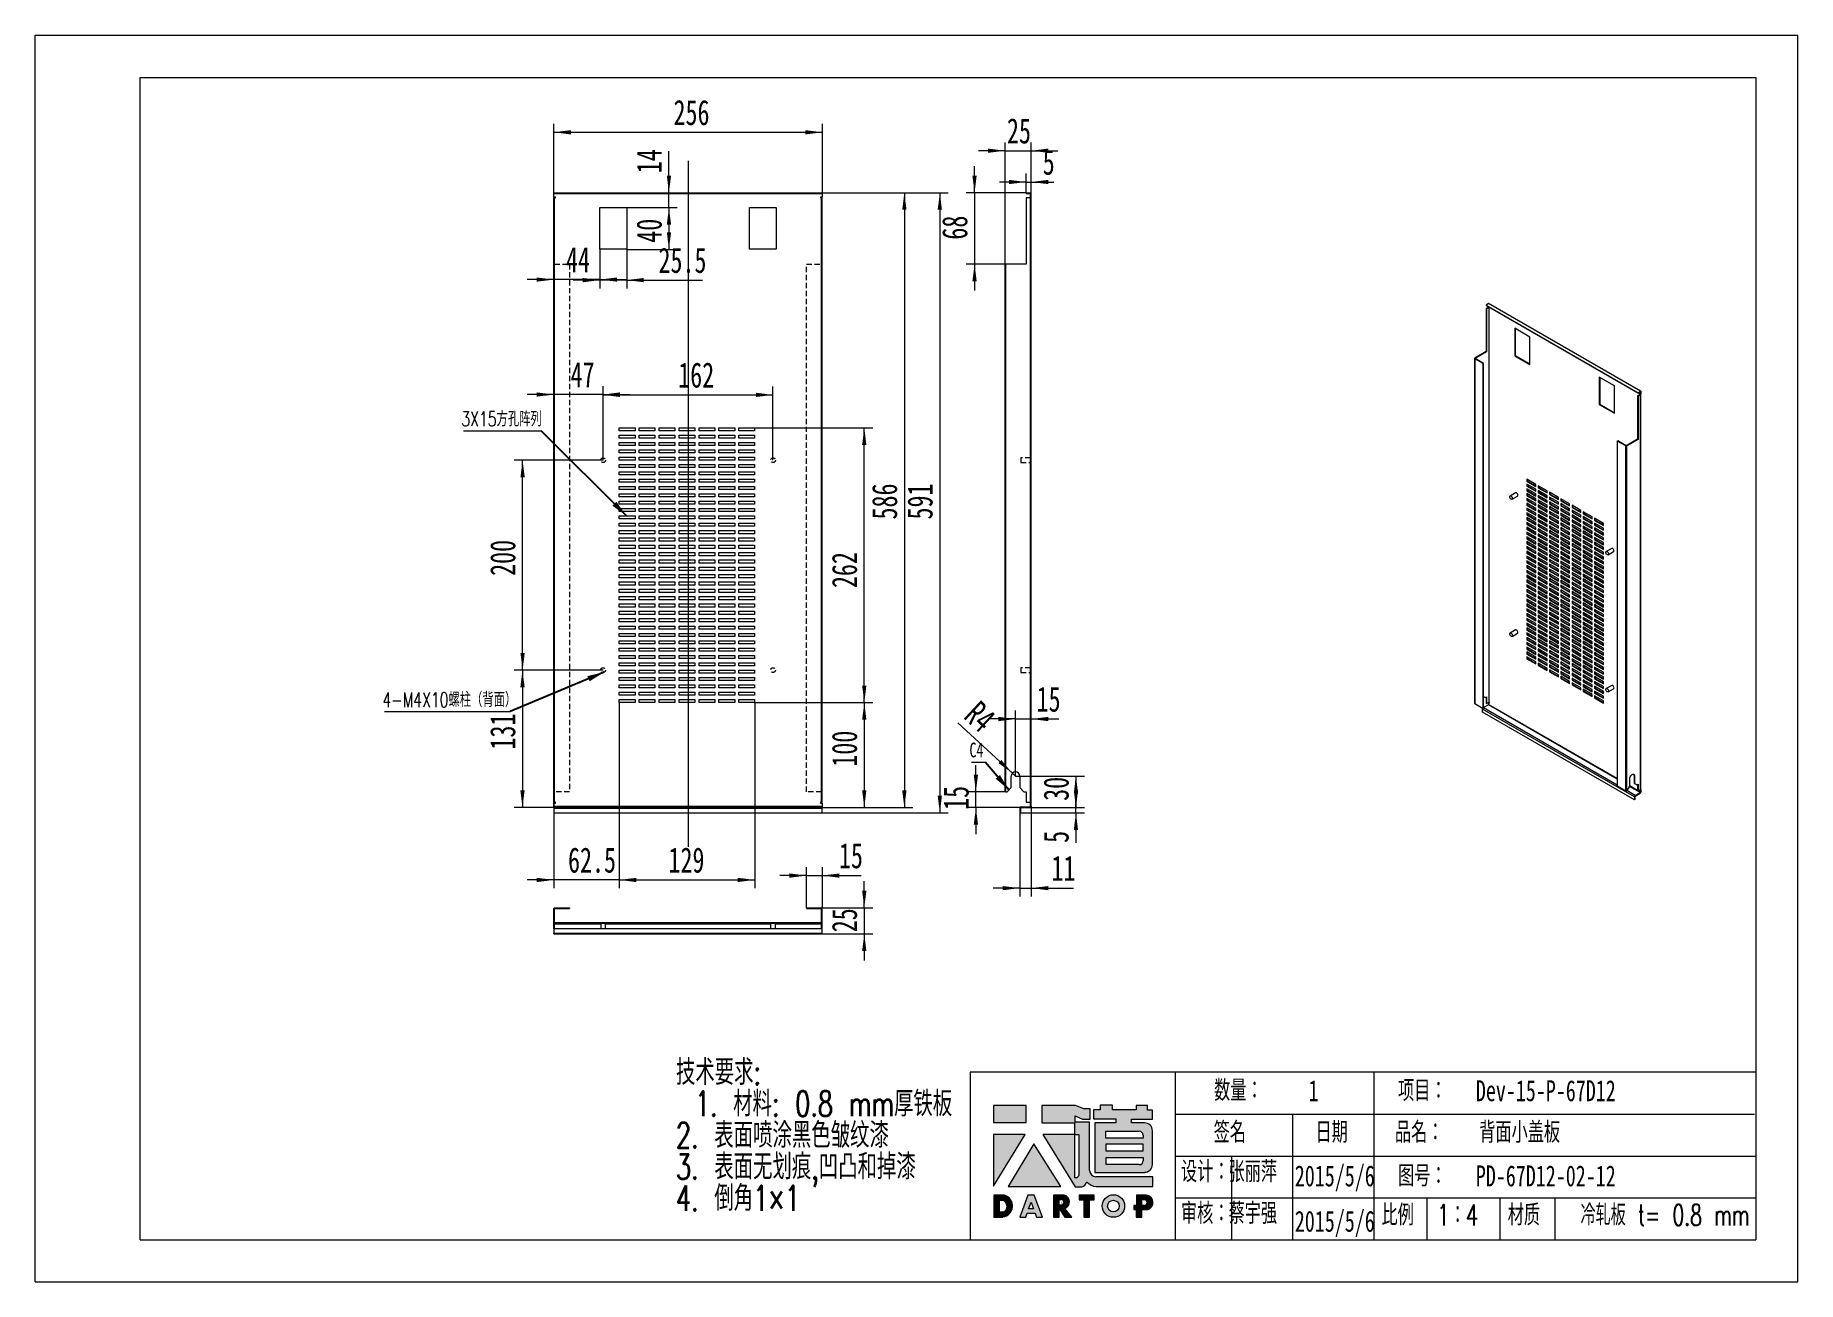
# Model space of a CAD drawing. Header units: millimetres. Extents: x 0 to 2100, y 1 to 1486.
import ezdxf

# ---------------------------------------------------------------- set-up
doc = ezdxf.new("R2010")
doc.units = ezdxf.units.MM
doc.header["$LTSCALE"] = 5
doc.linetypes.add('HIDDEN', pattern=[1.905, 1.27, -0.635])
doc.layers.add('A-TITLEBLOCK', color=7, linetype='Continuous', lineweight=15)
doc.styles.add('SLDTEXTSTYLE0', font='TXT', dxfattribs={"width": 0.7, "bigfont": 'bigfont'})
doc.styles.add('SLDTEXTSTYLE1', font='TXT', dxfattribs={"width": 0.7})
doc.styles.add('SLDTEXTSTYLE2', font='TXT', dxfattribs={"width": 0.653846, "bigfont": 'bigfont'})
doc.dimstyles.new('SLDDIMSTYLE0', dxfattribs={"dimtxt": 30, "dimasz": 20.4, "dimexe": 0, "dimexo": 0.0625, "dimgap": 7.5, "dimtad": 2, "dimlfac": 0.8, "dimrnd": 1e-09, "dimzin": 12, "dimdsep": 46, "dimtxsty": 'SLDTEXTSTYLE1', "dimsah": 1, "dimcen": 0.09, "dimadec": 0, "dimazin": 3, "dimtfac": 1, "dimtofl": 0, "dimtmove": 0, "dimatfit": 3, "dimfxl": 0, "dimfrac": 2, "dimtolj": 1, "dimtzin": 12, "dimarcsym": 0})
doc.dimstyles.new('SLDDIMSTYLE1', dxfattribs={"dimtxt": 30, "dimasz": 20.4, "dimexe": 0, "dimexo": 0.0625, "dimgap": 7.5, "dimtad": 2, "dimlfac": 0.8, "dimrnd": 1e-09, "dimzin": 12, "dimdsep": 46, "dimtxsty": 'SLDTEXTSTYLE1', "dimsah": 1, "dimcen": 0.09, "dimadec": 0, "dimazin": 3, "dimtfac": 1, "dimtmove": 0, "dimatfit": 0, "dimfxl": 0, "dimfrac": 2, "dimtolj": 1, "dimtzin": 12, "dimarcsym": 0})
doc.dimstyles.new('SLDDIMSTYLE2', dxfattribs={"dimtxt": 30, "dimasz": 20.4, "dimexe": 0, "dimexo": 0.0625, "dimgap": 7.5, "dimtad": 2, "dimdec": 1, "dimlfac": 0.8, "dimrnd": 1e-09, "dimzin": 12, "dimdsep": 46, "dimtxsty": 'SLDTEXTSTYLE1', "dimsah": 1, "dimcen": 0.09, "dimadec": 0, "dimazin": 3, "dimtfac": 1, "dimtmove": 0, "dimatfit": 0, "dimfxl": 0, "dimfrac": 2, "dimtolj": 1, "dimtzin": 12, "dimarcsym": 0})
doc.dimstyles.new('SLDDIMSTYLE3', dxfattribs={"dimtxt": 30, "dimasz": 20.4, "dimexe": 0, "dimexo": 0.0625, "dimgap": 7.5, "dimtad": 2, "dimdec": 1, "dimlfac": 0.8, "dimrnd": 1e-09, "dimzin": 12, "dimdsep": 46, "dimtxsty": 'SLDTEXTSTYLE1', "dimsah": 1, "dimcen": 0.09, "dimadec": 0, "dimazin": 3, "dimtfac": 1, "dimtdec": 1, "dimtmove": 0, "dimatfit": 0, "dimfxl": 0, "dimfrac": 2, "dimtolj": 1, "dimtzin": 12, "dimarcsym": 0})
doc.dimstyles.new('SLDDIMSTYLE4', dxfattribs={"dimtxt": 0.18, "dimasz": 20.4, "dimexe": 0, "dimexo": 0.0625, "dimgap": 0, "dimtad": 0, "dimtih": 1, "dimtoh": 1, "dimdec": 0, "dimrnd": 1e-09, "dimzin": 0, "dimdsep": 46, "dimtxsty": 'Standard', "dimsah": 1, "dimcen": 0.09, "dimadec": 0, "dimazin": 0, "dimtfac": 20.4, "dimtdec": 0, "dimtofl": 0, "dimtmove": 0, "dimatfit": 3, "dimfxl": 0, "dimfrac": 2, "dimtolj": 1, "dimtzin": 0, "dimarcsym": 0})
doc.dimstyles.new('SLDDIMSTYLE5', dxfattribs={"dimtxt": 30, "dimasz": 20.4, "dimexe": 0, "dimexo": 0.0625, "dimgap": 7.5, "dimtad": 2, "dimlfac": 0.8, "dimrnd": 1e-09, "dimzin": 12, "dimdsep": 46, "dimtxsty": 'SLDTEXTSTYLE1', "dimsah": 1, "dimcen": 0, "dimadec": 0, "dimazin": 3, "dimtfac": 1, "dimtofl": 0, "dimtmove": 0, "dimatfit": 3, "dimfxl": 0, "dimfrac": 2, "dimtolj": 1, "dimtzin": 12, "dimarcsym": 0})

msp = doc.modelspace()

# ---------------------------------------------------------------- texts
at = {"layer": 'A-TITLEBLOCK', "char_height": 25, "attachment_point": 1}
for s, insert, style in [('\\M+19094\\M+197CA\\M+18146', (1405.047, 241.5), 'SLDTEXTSTYLE0'), ('1', (1517.546, 241.181), 'SLDTEXTSTYLE1'), ('项\\M+196DA\\M+18146', (1624.197, 241.181), 'SLDTEXTSTYLE0'), ('Dev-15-P-67D12', (1716.881, 241.181), 'SLDTEXTSTYLE1'), ('签\\M+196BC', (1404.461, 191.574), 'SLDTEXTSTYLE0'), ('\\M+193FA\\M+18AFA', (1525.711, 191.574), 'SLDTEXTSTYLE0'), ('\\M+19569\\M+196BC\\M+18146', (1620.466, 191.574), 'SLDTEXTSTYLE0'), ('\\M+19477\\M+196CA\\M+18FAC\\M+1E1B3\\M+194C2', (1720.934, 191.574), 'SLDTEXTSTYLE0'), ('设计\\M+18146', (1365.537, 144.697), 'SLDTEXTSTYLE0'), ('张丽\\M+1E4CA', (1422.247, 144.697), 'SLDTEXTSTYLE0'), ('2015/5/6', (1501.155, 139.697), 'SLDTEXTSTYLE1'), ('图\\M+18D86\\M+18146', (1624.197, 139.697), 'SLDTEXTSTYLE0'), ('PD-67D12-02-12', (1716.846, 139.697), 'SLDTEXTSTYLE1'), ('审\\M+18A6A\\M+18146', (1365.537, 95.028), 'SLDTEXTSTYLE0'), ('\\M+1E4EF\\M+18946强', (1422.247, 95.028), 'SLDTEXTSTYLE0'), ('2015/5/6', (1501.155, 85.632), 'SLDTEXTSTYLE1'), ('\\M+194E4\\M+197E1', (1604.455, 93.132), 'SLDTEXTSTYLE0'), ('1\\M+181464', (1670.56, 93.132), 'SLDTEXTSTYLE0'), ('\\M+18DDE质', (1754.818, 93.132), 'SLDTEXTSTYLE0'), ('\\M+197E2轧\\M+194C2 t= 0.8 mm', (1841.519, 93.132), 'SLDTEXTSTYLE2')]:
    msp.add_mtext(s, dxfattribs=dict(at, insert=insert, style=style))

# ---------------------------------------------------------------- blocks, each defined once
blk = doc.blocks.new('块1')
at = {"linetype": 'Continuous'}
for color, points in [(12, [(38.6, 112.4), (38.6, 132.8), (-0.3, 132.8), (-0.3, 112.4)]), (12, [(-0.2, 36.7), (37.4, 98.2), (-0.2, 98.2)]), (12, [(79.7, 36.3), (47.8, 87), (17.1, 36.3)]), (8, [(119.5, 20.3), (119.5, 26), (101.7, 26), (101.7, 20.3), (107.2, 20.3), (107.2, 0), (113.9, 0), (113.9, 20.3)])]:
    blk.add_hatch(color=color, dxfattribs=at).paths.add_polyline_path(points, flags=0)
h = blk.add_hatch(color=12, dxfattribs=at)
edge = h.paths.add_edge_path(flags=0)
edge.add_line((96.9, 112.8), (96.9, 120.4))
edge.add_line((96.9, 120.4), (105.5, 116.7))
edge.add_line((105.5, 116.7), (114.8, 116.7))
edge.add_line((114.8, 116.7), (114.8, 129))
edge.add_line((114.8, 129), (107.2, 129))
edge.add_line((107.2, 129), (97.2, 133))
edge.add_line((97.2, 133), (57.1, 133))
edge.add_line((57.1, 133), (57.1, 112.1))
edge.add_line((57.1, 112.1), (96.1, 112.1))
edge.add_line((96.1, 112.1), (96.1, 111.7))
edge.add_line((96.1, 111.7), (96.1, 98.4))
edge.add_line((96.1, 98.4), (58.3, 98.4))
edge.add_line((58.3, 98.4), (97.1, 35.8))
edge.add_line((97.1, 35.8), (104.9, 35.8))
edge.add_arc((103.2, 43.2), 7.57, 282.9811, 345.4172)
edge.add_line((110.5, 41.3), (110.5, 41.6))
edge.add_line((110.5, 41.6), (111.2, 41.6))
edge.add_arc((125.7, 57), 21.2, 226.7358, 259.3209)
edge.add_line((121.8, 36.2), (189.3, 36.2))
edge.add_line((189.3, 36.2), (189.3, 48))
edge.add_line((189.3, 48), (121.5, 48))
edge.add_arc((121.5, 55.4), 7.39, 180, 270, ccw=False)
edge.add_line((114.1, 55.4), (114.1, 112.8))
edge.add_line((114.1, 112.8), (96.9, 112.8))
edge = h.paths.add_edge_path(flags=0)
edge.add_line((98.5, 46.6), (96.4, 46.6))
edge.add_line((96.4, 46.6), (96.5, 98.1))
edge.add_line((96.5, 98.1), (101.4, 98.1))
edge.add_line((101.4, 98.1), (101.4, 49.6))
edge.add_arc((91.7, 56.1), 11.7, 305.6399, 325.969, ccw=False)
h = blk.add_hatch(color=12, dxfattribs=at)
edge = h.paths.add_edge_path(flags=0)
edge.add_line((189.2, 116.7), (189.2, 127.3))
edge.add_line((189.2, 127.3), (183.2, 127.3))
edge.add_line((183.2, 127.3), (183.2, 133))
edge.add_line((183.2, 133), (169.5, 133))
edge.add_line((169.5, 133), (169.5, 127.6))
edge.add_line((169.5, 127.6), (141.4, 127.6))
edge.add_line((141.4, 127.6), (141.4, 133.3))
edge.add_line((141.4, 133.3), (126.7, 133.3))
edge.add_line((126.7, 133.3), (126.7, 127.5))
edge.add_line((126.7, 127.5), (118.6, 127.5))
edge.add_line((118.6, 127.5), (118.6, 116.9))
edge.add_line((118.6, 116.9), (145.4, 116.9))
edge.add_line((145.4, 116.9), (145.4, 112.3))
edge.add_line((145.4, 112.3), (120.4, 112.3))
edge.add_line((120.4, 112.3), (120.4, 53.2))
edge.add_line((120.4, 53.2), (179.7, 53.2))
edge.add_arc((179.7, 62.5), 9.24, 270, 360)
edge.add_line((188.9, 62.5), (188.9, 102.9))
edge.add_arc((179.7, 102.9), 9.24, 0, 90)
edge.add_line((179.7, 112.1), (164, 112.1))
edge.add_line((164, 112.1), (164, 116.7))
edge.add_line((164, 116.7), (189.2, 116.7))
h.paths.add_polyline_path([(133.7, 78.4), (133.7, 87), (177.5, 87), (177.5, 78.4)], flags=0)
edge = h.paths.add_edge_path(flags=0)
edge.add_line((133.4, 102.1), (173.2, 102.1))
edge.add_arc((173.2, 97.5), 4.62, 0, 90, ccw=False)
edge.add_line((177.8, 97.5), (177.8, 94.1))
edge.add_line((177.8, 94.1), (133.4, 94.1))
edge.add_line((133.4, 94.1), (133.4, 102.1))
edge = h.paths.add_edge_path(flags=0)
edge.add_line((133.7, 62.4), (133.7, 70.7))
edge.add_line((133.7, 70.7), (178.1, 70.7))
edge.add_line((178.1, 70.7), (178.1, 67))
edge.add_arc((173.4, 67), 4.62, -90, 0, ccw=False)
edge.add_line((173.4, 62.4), (133.7, 62.4))
h = blk.add_hatch(color=8, dxfattribs=at)
edge = h.paths.add_edge_path(flags=0)
edge.add_arc((8.9, 13.2), 13.3, 278.6604, 432.3203)
edge.add_line((12.9, 25.9), (0, 25.9))
edge.add_line((0, 25.9), (0, 0))
edge.add_line((0, 0), (10.9, 0))
edge = h.paths.add_edge_path(flags=0)
edge.add_line((6.6, 20.2), (10.6, 20.2))
edge.add_arc((7.9, 12.8), 7.85, -65.7857, 69.7177, ccw=False)
edge.add_line((11.1, 5.7), (6.6, 5.7))
edge.add_line((6.6, 5.7), (6.6, 20.2))
h = blk.add_hatch(color=8, dxfattribs=at)
h.paths.add_polyline_path([(57.9, -0.1), (47.9, 26.1), (40.6, 26.1), (31.1, 0), (38.1, 0), (39.7, 4.6), (49.2, 4.6), (50.8, -0.1)], flags=0)
h.paths.add_polyline_path([(41.5, 9.6), (44.4, 17.8), (47.3, 9.6)], flags=0)
h = blk.add_hatch(color=8, dxfattribs=at)
edge = h.paths.add_edge_path(flags=0)
edge.add_arc((81.9, 18), 8.27, 290.6073, 437.2124)
edge.add_line((83.7, 26.1), (71, 26.1))
edge.add_line((71, 26.1), (71, 0))
edge.add_line((71, 0), (77.7, 0))
edge.add_line((77.7, 0), (77.7, 10.3))
edge.add_line((77.7, 10.3), (84.6, -0.1))
edge.add_line((84.6, -0.1), (92.8, -0.1))
edge.add_line((92.8, -0.1), (84.8, 10.3))
edge = h.paths.add_edge_path(flags=0)
edge.add_arc((79.9, 17.6), 3.51, -77.473, 76.7196, ccw=False)
edge.add_line((80.6, 14.2), (77.7, 14.2))
edge.add_line((77.7, 14.2), (77.7, 21))
edge.add_line((77.7, 21), (80.7, 21))
h = blk.add_hatch(color=8, dxfattribs=at)
edge = h.paths.add_edge_path(flags=0)
edge.add_arc((142.5, 13.1), 13.4, 0, 360)
edge = h.paths.add_edge_path(flags=0)
edge.add_arc((142.5, 13.1), 6.88, 0, 360)
h = blk.add_hatch(color=8, dxfattribs=at)
edge = h.paths.add_edge_path(flags=0)
edge.add_arc((180.9, 17.2), 8.79, 288.8959, 445.2442)
edge.add_line((181.6, 26), (181.2, 26))
edge.add_line((181.2, 26), (169.9, 26))
edge.add_line((169.9, 26), (169.9, 13.8))
edge.add_line((169.9, 13.8), (166.9, 13.8))
edge.add_line((166.9, 13.8), (166.9, 8.9))
edge.add_line((166.9, 8.9), (169.8, 8.9))
edge.add_line((169.8, 8.9), (169.8, 0))
edge.add_line((169.8, 0), (176.5, 0))
edge.add_line((176.5, 0), (176.5, 8.9))
edge.add_line((176.5, 8.9), (183.7, 8.9))
edge = h.paths.add_edge_path(flags=0)
edge.add_arc((179.1, 17.3), 3.52, -79.0109, 72.5513, ccw=False)
edge.add_line((179.7, 13.9), (176.4, 13.9))
edge.add_line((176.4, 13.9), (176.4, 20.7))
edge.add_line((176.4, 20.7), (180.1, 20.7))
at = {"layer": 'A-TITLEBLOCK'}
for p, q in [((38.6, 132.8), (-0.3, 132.8)), ((-0.3, 132.8), (-0.3, 112.4)), ((38.6, 112.4), (38.6, 132.8)), ((97.2, 133), (57.1, 133)), ((57.1, 133), (57.1, 112.1)), ((107.2, 129), (97.2, 133)), ((114.8, 129), (107.2, 129)), ((114.8, 116.7), (114.8, 129)), ((126.7, 127.5), (118.6, 127.5)), ((118.6, 127.5), (118.6, 116.9)), ((141.4, 133.3), (126.7, 133.3)), ((126.7, 133.3), (126.7, 127.5)), ((141.4, 127.6), (141.4, 133.3)), ((169.5, 127.6), (141.4, 127.6)), ((183.2, 133), (169.5, 133)), ((169.5, 133), (169.5, 127.6)), ((183.2, 127.3), (183.2, 133)), ((189.2, 127.3), (183.2, 127.3)), ((189.2, 116.7), (189.2, 127.3)), ((-0.3, 112.4), (38.6, 112.4)), ((57.1, 112.1), (96.1, 112.1)), ((96.1, 112.1), (96.1, 111.7)), ((96.1, 111.7), (96.1, 98.4)), ((96.9, 120.4), (105.5, 116.7)), ((96.9, 112.8), (96.9, 120.4)), ((114.1, 112.8), (96.9, 112.8)), ((105.5, 116.7), (114.8, 116.7)), ((114.1, 55.4), (114.1, 112.8)), ((118.6, 116.9), (145.4, 116.9)), ((145.4, 112.3), (120.4, 112.3)), ((120.4, 112.3), (120.4, 53.2)), ((145.4, 116.9), (145.4, 112.3)), ((164, 112.1), (164, 116.7)), ((164, 116.7), (189.2, 116.7)), ((179.7, 112.1), (164, 112.1)), ((37.4, 98.2), (-0.2, 98.2)), ((-0.2, 98.2), (-0.2, 36.7)), ((-0.2, 36.7), (37.4, 98.2)), ((47.8, 87), (17.1, 36.3)), ((79.7, 36.3), (47.8, 87)), ((96.1, 98.4), (58.3, 98.4)), ((58.3, 98.4), (97.1, 35.8)), ((96.4, 46.6), (96.5, 98.1)), ((96.5, 98.1), (101.4, 98.1)), ((101.4, 98.1), (101.4, 49.6)), ((133.4, 94.1), (133.4, 102.1)), ((133.4, 102.1), (173.2, 102.1)), ((177.8, 94.1), (133.4, 94.1)), ((133.7, 78.4), (133.7, 87)), ((133.7, 87), (177.5, 87)), ((177.5, 87), (177.5, 78.4)), ((177.8, 97.5), (177.8, 94.1)), ((188.9, 62.5), (188.9, 102.9)), ((177.5, 78.4), (133.7, 78.4)), ((133.7, 62.4), (133.7, 70.7)), ((133.7, 70.7), (178.1, 70.7)), ((178.1, 70.7), (178.1, 67)), ((98.5, 46.6), (96.4, 46.6)), ((120.4, 53.2), (179.7, 53.2)), ((189.3, 48), (121.5, 48)), ((173.4, 62.4), (133.7, 62.4)), ((189.3, 36.2), (189.3, 48)), ((12.9, 25.9), (0, 25.9)), ((0, 25.9), (0, 0)), ((17.1, 36.3), (79.7, 36.3)), ((40.6, 26.1), (31.1, 0)), ((47.9, 26.1), (40.6, 26.1)), ((57.9, -0.1), (47.9, 26.1)), ((83.7, 26.1), (71, 26.1)), ((71, 26.1), (71, 0)), ((77.7, 14.2), (77.7, 21)), ((77.7, 21), (80.7, 21)), ((97.1, 35.8), (104.9, 35.8)), ((119.5, 26), (101.7, 26)), ((101.7, 26), (101.7, 20.3)), ((110.5, 41.3), (110.5, 41.6)), ((110.5, 41.6), (111.2, 41.6)), ((119.5, 20.3), (119.5, 26)), ((121.8, 36.2), (189.3, 36.2)), ((181.2, 26), (169.9, 26)), ((169.9, 26), (169.9, 13.8)), ((181.6, 26), (181.2, 26)), ((0, 0), (10.9, 0)), ((6.6, 5.7), (6.6, 20.2)), ((6.6, 20.2), (10.6, 20.2)), ((11.1, 5.7), (6.6, 5.7)), ((31.1, 0), (38.1, 0)), ((38.1, 0), (39.7, 4.6)), ((39.7, 4.6), (49.2, 4.6)), ((41.5, 9.6), (44.4, 17.8)), ((47.3, 9.6), (41.5, 9.6)), ((44.4, 17.8), (47.3, 9.6)), ((49.2, 4.6), (50.8, -0.1)), ((80.6, 14.2), (77.7, 14.2)), ((77.7, 0), (77.7, 10.3)), ((77.7, 10.3), (84.6, -0.1)), ((92.8, -0.1), (84.8, 10.3)), ((101.7, 20.3), (107.2, 20.3)), ((107.2, 20.3), (107.2, 0)), ((113.9, 0), (113.9, 20.3)), ((113.9, 20.3), (119.5, 20.3)), ((169.9, 13.8), (166.9, 13.8)), ((166.9, 13.8), (166.9, 8.9)), ((166.9, 8.9), (169.8, 8.9)), ((169.8, 8.9), (169.8, 0)), ((169.8, 0), (176.5, 0)), ((176.4, 13.9), (176.4, 20.7)), ((176.4, 20.7), (180.1, 20.7)), ((179.7, 13.9), (176.4, 13.9)), ((176.5, 0), (176.5, 8.9)), ((176.5, 8.9), (183.7, 8.9)), ((50.8, -0.1), (57.9, -0.1)), ((71, 0), (77.7, 0)), ((84.6, -0.1), (92.8, -0.1)), ((107.2, 0), (113.9, 0))]:
    blk.add_line(p, q, dxfattribs=at)
for radius in [13.4, 6.88]:
    blk.add_circle((142.5, 13.1), radius, dxfattribs=at)
for centre, radius, start, end in [((179.7, 102.9), 9.24, 0, 90), ((173.2, 97.5), 4.62, 360, 90), ((173.4, 67), 4.62, 270, 0), ((91.7, 56.1), 11.7, 305.6399, 325.969), ((121.5, 55.4), 7.39, 180, 270), ((179.7, 62.5), 9.24, 270, 360), ((8.9, 13.2), 13.3, 278.6604, 72.3203), ((79.9, 17.6), 3.51, 282.527, 76.7196), ((81.9, 18), 8.27, 290.6073, 77.2124), ((103.2, 43.2), 7.57, 282.9811, 345.4172), ((125.7, 57), 21.2, 226.7358, 259.3209), ((180.9, 17.2), 8.79, 288.8959, 85.2442), ((7.9, 12.8), 7.85, 294.2143, 69.7177), ((179.1, 17.3), 3.52, 280.9891, 72.5513)]:
    blk.add_arc(centre, radius, start, end, dxfattribs=at)
blk = doc.blocks.new('SW_NOTE_0')
at = {"layer": 'A-TITLEBLOCK', "color": 0, "char_height": 30, "attachment_point": 1, "style": 'SLDTEXTSTYLE0'}
for s, insert in [('\\M+18B5A术\\M+19776\\M+18B81:', (0, 38.7)), ('1. \\M+18DDE\\M+197BF: 0.8 mm\\M+18CFA铁\\M+194C2', (22.5, 1.2)), ('2. \\M+1955C\\M+196CA喷涂\\M+1FC4B\\M+19046皱纹\\M+18EBD', (0, -36.3)), ('3. \\M+1955C\\M+196CA\\M+19DD9划\\M+18DAD,\\M+1899A\\M+193CA\\M+19861\\M+19D7B\\M+18EBD', (0, -73.8)), ('4. \\M+1937C\\M+18A701\\M+1817E1', (0, -111.3))]:
    blk.add_mtext(s, dxfattribs=dict(at, insert=insert))
blk = doc.blocks.new('_D')
at = {"layer": 'A-TITLEBLOCK'}
for p, q in [((618.2, 1298.5), (618.2, 1380.5)), ((618.2, 1370.5), (938.2, 1370.5)), ((938.2, 1298.5), (938.2, 1380.5))]:
    blk.add_line(p, q, dxfattribs=at)
for points in [[(618.2, 1370.5), (638.6, 1367.9), (638.6, 1373)], [(938.2, 1370.5), (917.8, 1373), (917.8, 1367.9)]]:
    blk.add_solid(points, dxfattribs=at)
at = {"layer": 'A-TITLEBLOCK', "insert": (760.9, 1409.1), "char_height": 30, "attachment_point": 1, "style": 'SLDTEXTSTYLE1'}
blk.add_mtext('256', dxfattribs=at)
blk = doc.blocks.new('_D_1')
at = {"layer": 'A-TITLEBLOCK'}
for p, q in [((755.4, 1298.5), (755.4, 1348)), ((705.1, 1281), (765.4, 1281)), ((755.4, 1281), (755.4, 1298.5)), ((755.4, 1281), (755.4, 1249.3))]:
    blk.add_line(p, q, dxfattribs=at)
for points in [[(755.4, 1298.5), (758, 1318.9), (752.9, 1318.9)], [(755.4, 1281), (752.9, 1260.6), (758, 1260.6)]]:
    blk.add_solid(points, dxfattribs=at)
at = {"layer": 'A-TITLEBLOCK', "insert": (716.8, 1321.7), "char_height": 30, "attachment_point": 1, "rotation": 90, "style": 'SLDTEXTSTYLE1'}
blk.add_mtext('14', dxfattribs=at)
blk = doc.blocks.new('_D_2')
at = {"layer": 'A-TITLEBLOCK'}
for p, q in [((705.1, 1281), (765.4, 1281)), ((755.4, 1281), (755.4, 1231)), ((705.1, 1231), (765.4, 1231))]:
    blk.add_line(p, q, dxfattribs=at)
for points in [[(755.4, 1281), (752.9, 1260.6), (758, 1260.6)], [(755.4, 1231), (758, 1251.4), (752.9, 1251.4)]]:
    blk.add_solid(points, dxfattribs=at)
at = {"layer": 'A-TITLEBLOCK', "insert": (716.8, 1238.9), "char_height": 30, "attachment_point": 1, "rotation": 90, "style": 'SLDTEXTSTYLE1'}
blk.add_mtext('40', dxfattribs=at)
blk = doc.blocks.new('_D_3')
at = {"layer": 'A-TITLEBLOCK'}
for p, q in [((673.2, 1231), (673.2, 1184.4)), ((705.1, 1231), (705.1, 1184.4)), ((673.2, 1194.4), (641.4, 1194.4)), ((705.1, 1194.4), (673.2, 1194.4)), ((705.1, 1194.4), (795.6, 1194.4))]:
    blk.add_line(p, q, dxfattribs=at)
for points in [[(673.2, 1194.4), (652.8, 1196.9), (652.8, 1191.8)], [(705.1, 1194.4), (725.5, 1191.8), (725.5, 1196.9)]]:
    blk.add_solid(points, dxfattribs=at)
at = {"layer": 'A-TITLEBLOCK', "insert": (743, 1233), "char_height": 30, "attachment_point": 1, "style": 'SLDTEXTSTYLE1'}
blk.add_mtext('25.5', dxfattribs=at)
blk = doc.blocks.new('_D_4')
at = {"layer": 'A-TITLEBLOCK'}
for p, q in [((673.2, 1231), (673.2, 1185)), ((618.2, 1195), (586.4, 1195)), ((673.2, 1195), (618.2, 1195)), ((673.2, 1195), (704.9, 1195))]:
    blk.add_line(p, q, dxfattribs=at)
for points in [[(618.2, 1195), (597.8, 1197.5), (597.8, 1192.5)], [(673.2, 1195), (693.6, 1192.5), (693.6, 1197.5)]]:
    blk.add_solid(points, dxfattribs=at)
at = {"layer": 'A-TITLEBLOCK', "insert": (632.8, 1233.7), "char_height": 30, "attachment_point": 1, "style": 'SLDTEXTSTYLE1'}
blk.add_mtext('44', dxfattribs=at)
blk = doc.blocks.new('_D_5')
at = {"layer": 'A-TITLEBLOCK'}
for p, q in [((938.2, 1298.5), (1045.9, 1298.5)), ((1035.9, 1298.5), (1035.9, 566)), ((938.2, 566), (1045.9, 566))]:
    blk.add_line(p, q, dxfattribs=at)
for points in [[(1035.9, 1298.5), (1033.4, 1278.1), (1038.5, 1278.1)], [(1035.9, 566), (1038.5, 586.4), (1033.4, 586.4)]]:
    blk.add_solid(points, dxfattribs=at)
at = {"layer": 'A-TITLEBLOCK', "insert": (997.3, 909.2), "char_height": 30, "attachment_point": 1, "rotation": 90, "style": 'SLDTEXTSTYLE1'}
blk.add_mtext('586', dxfattribs=at)
blk = doc.blocks.new('_D_6')
at = {"layer": 'A-TITLEBLOCK'}
for p, q in [((857.6, 691), (998.2, 691)), ((988.2, 691), (988.2, 566)), ((938.2, 566), (998.2, 566))]:
    blk.add_line(p, q, dxfattribs=at)
for points in [[(988.2, 691), (985.6, 670.6), (990.7, 670.6)], [(988.2, 566), (990.7, 586.4), (985.6, 586.4)]]:
    blk.add_solid(points, dxfattribs=at)
at = {"layer": 'A-TITLEBLOCK', "insert": (949.5, 614.7), "char_height": 30, "attachment_point": 1, "rotation": 90, "style": 'SLDTEXTSTYLE1'}
blk.add_mtext('100', dxfattribs=at)
blk = doc.blocks.new('_D_7')
at = {"layer": 'A-TITLEBLOCK'}
for p, q in [((857.6, 1018.5), (998.2, 1018.5)), ((988.2, 691), (988.2, 1018.5)), ((857.6, 691), (998.2, 691))]:
    blk.add_line(p, q, dxfattribs=at)
for points in [[(988.2, 1018.5), (985.6, 998.1), (990.7, 998.1)], [(988.2, 691), (990.7, 711.4), (985.6, 711.4)]]:
    blk.add_solid(points, dxfattribs=at)
at = {"layer": 'A-TITLEBLOCK', "insert": (949.5, 827.5), "char_height": 30, "attachment_point": 1, "rotation": 90, "style": 'SLDTEXTSTYLE1'}
blk.add_mtext('262', dxfattribs=at)
blk = doc.blocks.new('_D_8')
at = {"layer": 'A-TITLEBLOCK'}
for p, q in [((696.3, 691), (696.3, 469.8)), ((618.2, 572.3), (618.2, 469.8)), ((618.2, 479.8), (586.4, 479.8)), ((696.3, 479.8), (618.2, 479.8)), ((696.3, 479.8), (728.1, 479.8))]:
    blk.add_line(p, q, dxfattribs=at)
for points in [[(618.2, 479.8), (597.8, 482.3), (597.8, 477.2)], [(696.3, 479.8), (716.7, 477.2), (716.7, 482.3)]]:
    blk.add_solid(points, dxfattribs=at)
at = {"layer": 'A-TITLEBLOCK', "insert": (635.2, 518.5), "char_height": 30, "attachment_point": 1, "style": 'SLDTEXTSTYLE1'}
blk.add_mtext('62.5', dxfattribs=at)
blk = doc.blocks.new('_D_9')
at = {"layer": 'A-TITLEBLOCK'}
for p, q in [((696.3, 691), (696.3, 469.8)), ((857.6, 691), (857.6, 469.8)), ((696.3, 479.8), (857.6, 479.8))]:
    blk.add_line(p, q, dxfattribs=at)
for points in [[(696.3, 479.8), (716.7, 477.2), (716.7, 482.3)], [(857.6, 479.8), (837.2, 482.3), (837.2, 477.2)]]:
    blk.add_solid(points, dxfattribs=at)
at = {"layer": 'A-TITLEBLOCK', "insert": (754.9, 518.5), "char_height": 30, "attachment_point": 1, "style": 'SLDTEXTSTYLE1'}
blk.add_mtext('129', dxfattribs=at)
blk = doc.blocks.new('_D_10')
at = {"layer": 'A-TITLEBLOCK'}
for p, q in [((676.9, 729.8), (570.9, 729.8)), ((580.9, 729.8), (580.9, 566)), ((618.2, 566), (570.9, 566))]:
    blk.add_line(p, q, dxfattribs=at)
for points in [[(580.9, 729.8), (578.4, 709.4), (583.5, 709.4)], [(580.9, 566), (583.5, 586.4), (578.4, 586.4)]]:
    blk.add_solid(points, dxfattribs=at)
at = {"layer": 'A-TITLEBLOCK', "insert": (542.3, 635.1), "char_height": 30, "attachment_point": 1, "rotation": 90, "style": 'SLDTEXTSTYLE1'}
blk.add_mtext('131', dxfattribs=at)
blk = doc.blocks.new('_D_11')
at = {"layer": 'A-TITLEBLOCK'}
for p, q in [((676.9, 979.8), (571.1, 979.8)), ((581.1, 729.8), (581.1, 979.8)), ((676.9, 729.8), (571.1, 729.8))]:
    blk.add_line(p, q, dxfattribs=at)
for points in [[(581.1, 979.8), (578.5, 959.4), (583.6, 959.4)], [(581.1, 729.8), (583.6, 750.2), (578.5, 750.2)]]:
    blk.add_solid(points, dxfattribs=at)
at = {"layer": 'A-TITLEBLOCK', "insert": (542.4, 842), "char_height": 30, "attachment_point": 1, "rotation": 90, "style": 'SLDTEXTSTYLE1'}
blk.add_mtext('200', dxfattribs=at)
blk = doc.blocks.new('_D_12')
at = {"layer": 'A-TITLEBLOCK'}
for p, q in [((618.2, 1058), (586.4, 1058)), ((676.9, 1058), (618.2, 1058)), ((676.9, 979.8), (676.9, 1068)), ((676.9, 1058), (708.7, 1058))]:
    blk.add_line(p, q, dxfattribs=at)
for points in [[(618.2, 1058), (597.8, 1060.6), (597.8, 1055.5)], [(676.9, 1058), (697.3, 1055.5), (697.3, 1060.6)]]:
    blk.add_solid(points, dxfattribs=at)
at = {"layer": 'A-TITLEBLOCK', "insert": (638.2, 1096.7), "char_height": 30, "attachment_point": 1, "style": 'SLDTEXTSTYLE1'}
blk.add_mtext('47', dxfattribs=at)
blk = doc.blocks.new('_D_13')
at = {"layer": 'A-TITLEBLOCK'}
for p, q in [((676.9, 979.8), (676.9, 1067.6)), ((676.9, 1057.6), (879.4, 1057.6)), ((879.4, 979.8), (879.4, 1067.6))]:
    blk.add_line(p, q, dxfattribs=at)
for points in [[(676.9, 1057.6), (697.3, 1055.1), (697.3, 1060.2)], [(879.4, 1057.6), (859, 1060.2), (859, 1055.1)]]:
    blk.add_solid(points, dxfattribs=at)
at = {"layer": 'A-TITLEBLOCK', "insert": (766.5, 1096.3), "char_height": 30, "attachment_point": 1, "style": 'SLDTEXTSTYLE1'}
blk.add_mtext('162', dxfattribs=at)
blk = doc.blocks.new('_D_14')
at = {"layer": 'A-TITLEBLOCK'}
for p, q in [((938.2, 1298.5), (1088.2, 1298.5)), ((1078.2, 1298.5), (1078.2, 559.8)), ((938.2, 559.8), (1088.2, 559.8))]:
    blk.add_line(p, q, dxfattribs=at)
for points in [[(1078.2, 1298.5), (1075.6, 1278.1), (1080.7, 1278.1)], [(1078.2, 559.8), (1080.7, 580.2), (1075.6, 580.2)]]:
    blk.add_solid(points, dxfattribs=at)
at = {"layer": 'A-TITLEBLOCK', "insert": (1039.5, 909.2), "char_height": 30, "attachment_point": 1, "rotation": 90, "style": 'SLDTEXTSTYLE1'}
blk.add_mtext('591', dxfattribs=at)
blk = doc.blocks.new('SW_NOTE_1')
at = {"layer": 'A-TITLEBLOCK', "color": 0}
blk.add_line((-150, 0), (0, 0), dxfattribs=at)
at = {"layer": 'A-TITLEBLOCK', "color": 0, "insert": (-152.4, 22.8), "char_height": 17.5, "attachment_point": 1, "style": 'SLDTEXTSTYLE0'}
blk.add_mtext('4-M4X10\\M+19786\\M+1928C\\M+18169\\M+19477\\M+196CA\\M+1816A', dxfattribs=at)
blk = doc.blocks.new('SW_NOTE_2')
at = {"layer": 'A-TITLEBLOCK', "color": 0}
blk.add_line((-92.8, 0), (0, 0), dxfattribs=at)
at = {"layer": 'A-TITLEBLOCK', "color": 0, "insert": (-95.3, 22.8), "char_height": 17.5, "attachment_point": 1, "style": 'SLDTEXTSTYLE0'}
blk.add_mtext('3X15\\M+195FB\\M+18D45阵\\M+197F1', dxfattribs=at)
blk = doc.blocks.new('_D_15')
at = {"layer": 'A-TITLEBLOCK'}
for p, q in [((1180.9, 1311.2), (1149.1, 1311.2)), ((1180.9, 1298.5), (1180.9, 1321.2)), ((1180.9, 1311.2), (1187.1, 1311.2)), ((1187.1, 1297.5), (1187.1, 1321.2)), ((1187.1, 1311.2), (1214, 1311.2))]:
    blk.add_line(p, q, dxfattribs=at)
for points in [[(1180.9, 1311.2), (1160.5, 1313.8), (1160.5, 1308.7)], [(1187.1, 1311.2), (1207.5, 1308.7), (1207.5, 1313.8)]]:
    blk.add_solid(points, dxfattribs=at)
at = {"layer": 'A-TITLEBLOCK', "insert": (1200.8, 1349.9), "char_height": 30, "attachment_point": 1, "style": 'SLDTEXTSTYLE1'}
blk.add_mtext('5', dxfattribs=at)
blk = doc.blocks.new('_D_16')
at = {"layer": 'A-TITLEBLOCK'}
for p, q in [((1155.9, 1348.5), (1124.1, 1348.5)), ((1155.9, 1213.5), (1155.9, 1358.5)), ((1155.9, 1348.5), (1187.1, 1348.5)), ((1187.1, 1297.5), (1187.1, 1358.5)), ((1187.1, 1348.5), (1218.9, 1348.5))]:
    blk.add_line(p, q, dxfattribs=at)
for points in [[(1155.9, 1348.5), (1135.5, 1351.1), (1135.5, 1346)], [(1187.1, 1348.5), (1207.5, 1346), (1207.5, 1351.1)]]:
    blk.add_solid(points, dxfattribs=at)
at = {"layer": 'A-TITLEBLOCK', "insert": (1158.2, 1387.2), "char_height": 30, "attachment_point": 1, "style": 'SLDTEXTSTYLE1'}
blk.add_mtext('25', dxfattribs=at)
blk = doc.blocks.new('_D_17')
at = {"layer": 'A-TITLEBLOCK'}
for p, q in [((1119.6, 1298.5), (1119.6, 1330.3)), ((1180.9, 1298.5), (1109.6, 1298.5)), ((1119.6, 1298.5), (1119.6, 1213.5)), ((1155.9, 1213.5), (1109.6, 1213.5)), ((1119.6, 1213.5), (1119.6, 1181.8))]:
    blk.add_line(p, q, dxfattribs=at)
for points in [[(1119.6, 1298.5), (1122.1, 1318.9), (1117, 1318.9)], [(1119.6, 1213.5), (1117, 1193.1), (1122.1, 1193.1)]]:
    blk.add_solid(points, dxfattribs=at)
at = {"layer": 'A-TITLEBLOCK', "insert": (1080.9, 1242.6), "char_height": 30, "attachment_point": 1, "rotation": 90, "style": 'SLDTEXTSTYLE1'}
blk.add_mtext('68', dxfattribs=at)
blk = doc.blocks.new('_D_18')
at = {"layer": 'A-TITLEBLOCK'}
for q in [(1099.8, 667.1), (1168.4, 603.5)]:
    blk.add_line((1164.7, 606.9), q, dxfattribs=at)
blk.add_solid([(1164.7, 606.9), (1151.5, 622.7), (1148, 619)], dxfattribs=at)
at = {"layer": 'A-TITLEBLOCK', "insert": (1125.8, 695.2), "char_height": 30, "attachment_point": 1, "rotation": 317.1488, "style": 'SLDTEXTSTYLE1'}
blk.add_mtext('R4', dxfattribs=at)
blk = doc.blocks.new('_D_19')
at = {"layer": 'A-TITLEBLOCK'}
for p, q in [((1168.4, 603.5), (1168.4, 681.5)), ((1168.4, 671.5), (1136.6, 671.5)), ((1168.4, 671.5), (1187.1, 671.5)), ((1187.1, 671.5), (1219.9, 671.5))]:
    blk.add_line(p, q, dxfattribs=at)
for points in [[(1168.4, 671.5), (1148, 674), (1148, 668.9)], [(1187.1, 671.5), (1207.5, 668.9), (1207.5, 674)]]:
    blk.add_solid(points, dxfattribs=at)
at = {"layer": 'A-TITLEBLOCK', "insert": (1193.5, 710.2), "char_height": 30, "attachment_point": 1, "style": 'SLDTEXTSTYLE1'}
blk.add_mtext('15', dxfattribs=at)
blk = doc.blocks.new('_D_20')
at = {"layer": 'A-TITLEBLOCK'}
for p, q in [((1187.1, 567.7), (1187.1, 460)), ((1173.4, 559.8), (1173.4, 460)), ((1173.4, 470), (1141.6, 470)), ((1173.4, 470), (1187.1, 470)), ((1187.1, 470), (1237.6, 470))]:
    blk.add_line(p, q, dxfattribs=at)
for points in [[(1173.4, 470), (1153, 472.5), (1153, 467.5)], [(1187.1, 470), (1207.5, 467.5), (1207.5, 472.5)]]:
    blk.add_solid(points, dxfattribs=at)
at = {"layer": 'A-TITLEBLOCK', "insert": (1211.2, 508.7), "char_height": 30, "attachment_point": 1, "style": 'SLDTEXTSTYLE1'}
blk.add_mtext('11', dxfattribs=at)
blk = doc.blocks.new('_D_21')
at = {"layer": 'A-TITLEBLOCK'}
for p, q in [((1240.4, 566), (1240.4, 597.8)), ((1174.4, 559.8), (1250.4, 559.8)), ((1185.5, 566), (1250.4, 566)), ((1240.4, 559.8), (1240.4, 566)), ((1240.4, 559.8), (1240.4, 523.9))]:
    blk.add_line(p, q, dxfattribs=at)
for points in [[(1240.4, 566), (1242.9, 586.4), (1237.8, 586.4)], [(1240.4, 559.8), (1237.8, 539.4), (1242.9, 539.4)]]:
    blk.add_solid(points, dxfattribs=at)
at = {"layer": 'A-TITLEBLOCK', "insert": (1201.7, 523.9), "char_height": 30, "attachment_point": 1, "rotation": 90, "style": 'SLDTEXTSTYLE1'}
blk.add_mtext('5', dxfattribs=at)
blk = doc.blocks.new('_D_22')
at = {"layer": 'A-TITLEBLOCK'}
for p, q in [((1168.4, 603.5), (1250.4, 603.5)), ((1240.4, 603.5), (1240.4, 566)), ((1185.5, 566), (1250.4, 566))]:
    blk.add_line(p, q, dxfattribs=at)
for points in [[(1240.4, 603.5), (1237.8, 583.1), (1242.9, 583.1)], [(1240.4, 566), (1242.9, 586.4), (1237.8, 586.4)]]:
    blk.add_solid(points, dxfattribs=at)
at = {"layer": 'A-TITLEBLOCK', "insert": (1201.7, 574), "char_height": 30, "attachment_point": 1, "rotation": 90, "style": 'SLDTEXTSTYLE1'}
blk.add_mtext('30', dxfattribs=at)
blk = doc.blocks.new('_D_23')
at = {"layer": 'A-TITLEBLOCK'}
for p, q in [((1121.2, 584.8), (1121.2, 616.5)), ((1155.9, 584.8), (1111.2, 584.8)), ((1121.2, 566), (1121.2, 584.8)), ((1175, 566), (1111.2, 566)), ((1121.2, 566), (1121.2, 534.3))]:
    blk.add_line(p, q, dxfattribs=at)
for points in [[(1121.2, 584.8), (1123.7, 605.2), (1118.6, 605.2)], [(1121.2, 566), (1118.6, 545.6), (1123.7, 545.6)]]:
    blk.add_solid(points, dxfattribs=at)
at = {"layer": 'A-TITLEBLOCK', "insert": (1082.5, 563.2), "char_height": 30, "attachment_point": 1, "rotation": 90, "style": 'SLDTEXTSTYLE1'}
blk.add_mtext('15', dxfattribs=at)
blk = doc.blocks.new('SW_NOTE_3')
at = {"layer": 'A-TITLEBLOCK', "color": 0}
blk.add_line((-16.2, 0), (0, 0), dxfattribs=at)
at = {"layer": 'A-TITLEBLOCK', "color": 0, "insert": (-18.6, 23.2), "char_height": 17.5, "attachment_point": 1, "style": 'SLDTEXTSTYLE1'}
blk.add_mtext('C4', dxfattribs=at)
blk = doc.blocks.new('_D_24')
at = {"layer": 'A-TITLEBLOCK'}
for p, q in [((988.2, 446.6), (988.2, 478.4)), ((937.2, 446.6), (998.2, 446.6)), ((988.2, 446.6), (988.2, 415.4)), ((938.2, 415.4), (998.2, 415.4)), ((988.2, 415.4), (988.2, 383.6))]:
    blk.add_line(p, q, dxfattribs=at)
for points in [[(988.2, 446.6), (990.7, 467), (985.6, 467)], [(988.2, 415.4), (985.6, 395), (990.7, 395)]]:
    blk.add_solid(points, dxfattribs=at)
at = {"layer": 'A-TITLEBLOCK', "insert": (949.5, 417.4), "char_height": 30, "attachment_point": 1, "rotation": 90, "style": 'SLDTEXTSTYLE1'}
blk.add_mtext('25', dxfattribs=at)
blk = doc.blocks.new('_D_25')
at = {"layer": 'A-TITLEBLOCK'}
for p, q in [((919.4, 485), (887.7, 485)), ((919.4, 446.6), (919.4, 495)), ((919.4, 485), (938.2, 485)), ((938.2, 445.6), (938.2, 495)), ((938.2, 485), (984.4, 485))]:
    blk.add_line(p, q, dxfattribs=at)
for points in [[(919.4, 485), (899, 487.5), (899, 482.4)], [(938.2, 485), (958.6, 482.4), (958.6, 487.5)]]:
    blk.add_solid(points, dxfattribs=at)
at = {"layer": 'A-TITLEBLOCK', "insert": (958, 523.7), "char_height": 30, "attachment_point": 1, "style": 'SLDTEXTSTYLE1'}
blk.add_mtext('15', dxfattribs=at)

# ---------------------------------------------------------------- dimensions: what is measured, and where the dimension line sits
at = {"layer": 'A-TITLEBLOCK'}
for base, p1, p2, dimstyle, picture, middle in [((938.19, 1370.472), (618.19, 1298.539), (938.19, 1298.539), 'SLDDIMSTYLE0', '_D', (780.617, 1370.472)), ((1187.115, 1348.539), (1155.865, 1213.539), (1187.115, 1297.539), 'SLDDIMSTYLE1', '_D_16', (1171.349, 1348.539)), ((1187.115, 1311.231), (1180.865, 1298.539), (1187.115, 1297.539), 'SLDDIMSTYLE1', '_D_15', (1207.429, 1311.231)), ((673.19, 1194.361), (705.065, 1231.039), (673.19, 1231.039), 'SLDDIMSTYLE2', '_D_3', (769.297, 1194.361)), ((879.44, 1057.63), (676.94, 979.789), (879.44, 979.789), 'SLDDIMSTYLE0', '_D_13', (786.222, 1057.63)), ((1187.115, 671.481), (1168.365, 603.539), (1187.115, 567.664), 'SLDDIMSTYLE1', '_D_19', (1206.698, 671.481)), ((857.565, 479.789), (696.315, 691.039), (857.565, 691.039), 'SLDDIMSTYLE0', '_D_9', (774.635, 479.789)), ((1187.115, 469.999), (1173.365, 559.789), (1187.115, 567.664), 'SLDDIMSTYLE1', '_D_20', (1224.407, 469.999))]:
    dim = msp.add_linear_dim(base=base, p1=p1, p2=p2, dimstyle=dimstyle, dxfattribs=at)
    dim.commit()
    dim.dimension.update_dxf_attribs({"geometry": picture, "text_midpoint": middle, "dimtype": 160})
for base, p1, p2, angle, dimstyle, picture, middle in [((755.428, 1298.539), (705.065, 1281.039), (618.19, 1298.539), 90, 'SLDDIMSTYLE1', '_D_1', (755.428, 1334.823)), ((1119.561, 1213.539), (1180.865, 1298.539), (1155.865, 1213.539), 90, 'SLDDIMSTYLE1', '_D_17', (1119.561, 1255.707)), ((618.19, 1195.003), (673.19, 1231.039), (618.19, 1292.289), 0, 'SLDDIMSTYLE1', '_D_4', (645.923, 1195.003)), ((618.19, 1058.048), (676.94, 979.789), (618.19, 1292.289), 0, 'SLDDIMSTYLE1', '_D_12', (651.328, 1058.048)), ((755.428, 1231.039), (705.065, 1281.039), (705.065, 1231.039), 90, 'SLDDIMSTYLE0', '_D_2', (755.428, 1252.099)), ((1035.93, 566.039), (938.19, 1298.539), (938.19, 566.039), 90, 'SLDDIMSTYLE0', '_D_5', (1035.93, 928.898)), ((1078.19, 559.789), (938.19, 1298.539), (938.19, 559.789), 90, 'SLDDIMSTYLE0', '_D_14', (1078.19, 928.898)), ((988.19, 1018.539), (857.565, 691.039), (857.565, 1018.539), 90, 'SLDDIMSTYLE0', '_D_7', (988.19, 847.215)), ((581.075, 979.789), (676.94, 729.789), (676.94, 979.789), 90, 'SLDDIMSTYLE0', '_D_11', (581.075, 861.796)), ((580.933, 566.039), (676.94, 729.789), (618.19, 566.039), 90, 'SLDDIMSTYLE0', '_D_10', (580.933, 654.898)), ((618.19, 479.789), (696.315, 691.039), (618.19, 572.289), 0, 'SLDDIMSTYLE3', '_D_8', (661.464, 479.789)), ((988.19, 566.039), (857.565, 691.039), (938.19, 566.039), 90, 'SLDDIMSTYLE0', '_D_6', (988.19, 634.463)), ((1121.157, 584.789), (1174.99, 566.039), (1155.865, 584.789), 90, 'SLDDIMSTYLE1', '_D_23', (1121.157, 576.403)), ((1240.362, 566.039), (1168.365, 603.539), (1185.49, 566.039), 90, 'SLDDIMSTYLE0', '_D_22', (1240.362, 587.189)), ((1240.362, 566.039), (1174.365, 559.789), (1185.49, 566.039), 90, 'SLDDIMSTYLE1', '_D_21', (1240.362, 530.449)), ((938.19, 484.988), (919.44, 446.62), (938.19, 445.62), 0, 'SLDDIMSTYLE1', '_D_25', (971.208, 484.988)), ((988.19, 415.37), (937.19, 446.62), (938.19, 415.37), 90, 'SLDDIMSTYLE1', '_D_24', (988.19, 430.595))]:
    dim = msp.add_linear_dim(base=base, p1=p1, p2=p2, angle=angle, dimstyle=dimstyle, dxfattribs=at)
    dim.commit()
    dim.dimension.update_dxf_attribs({"geometry": picture, "text_midpoint": middle, "dimtype": 160})
dim = msp.add_radius_dim(center=(1168.365, 603.539), mpoint=(1164.699, 606.94), dimstyle='SLDDIMSTYLE5', dxfattribs=at)
dim.commit()
dim.dimension.update_dxf_attribs({"geometry": '_D_18', "text_midpoint": (1107.96, 659.576), "dimtype": 164})

# ---------------------------------------------------------------- linework, layer by layer
at = {"color": 7, "linetype": 'Continuous', "lineweight": 15}
for p, q in [((618.19, 1298.539), (938.19, 1298.539)), ((618.19, 1297.539), (618.19, 1298.539)), ((618.19, 1297.539), (938.19, 1297.539)), ((618.19, 1293.289), (618.19, 1297.539)), ((620.19, 1293.289), (618.19, 1293.289)), ((618.19, 572.289), (618.19, 1292.289)), ((619.19, 1292.289), (618.19, 1292.289)), ((619.19, 572.289), (619.19, 1292.289)), ((619.19, 1292.289), (620.19, 1292.289)), ((620.19, 1292.289), (620.19, 1293.289)), ((673.19, 1281.039), (705.065, 1281.039)), ((673.19, 1231.039), (673.19, 1281.039)), ((705.065, 1281.039), (705.065, 1231.039)), ((851.315, 1231.039), (851.315, 1281.039)), ((851.315, 1281.039), (883.19, 1281.039)), ((883.19, 1281.039), (883.19, 1231.039)), ((938.19, 1293.289), (936.19, 1293.289)), ((936.19, 1293.289), (936.19, 1292.289)), ((936.19, 1292.289), (937.19, 1292.289)), ((937.19, 572.289), (937.19, 1292.289)), ((937.19, 1292.289), (938.19, 1292.289)), ((938.19, 1297.539), (938.19, 1298.539)), ((938.19, 1297.539), (938.19, 1293.289)), ((938.19, 572.289), (938.19, 1292.289)), ((1180.865, 1298.539), (1180.865, 1297.539)), ((1180.865, 1298.539), (1186.115, 1298.539)), ((1180.865, 1297.539), (1186.115, 1297.539)), ((1180.865, 1292.289), (1180.865, 1213.539)), ((1186.115, 1292.289), (1180.865, 1292.289)), ((1186.115, 1298.539), (1186.115, 1297.539)), ((1187.115, 1297.539), (1186.115, 1297.539)), ((1186.115, 1293.289), (1186.115, 1297.539)), ((1186.115, 1293.289), (1187.115, 1293.289)), ((1186.115, 1293.289), (1186.115, 1292.289)), ((1186.115, 572.289), (1186.115, 1292.289)), ((1187.115, 1292.289), (1186.115, 1292.289)), ((1187.115, 1293.289), (1187.115, 1297.539)), ((1187.115, 1292.289), (1187.115, 1293.289)), ((1187.115, 572.289), (1187.115, 1292.289)), ((705.065, 1231.039), (673.19, 1231.039)), ((883.19, 1231.039), (851.315, 1231.039)), ((1155.865, 584.789), (1155.865, 1213.539)), ((1156.865, 1213.539), (1155.865, 1213.539)), ((1156.865, 584.789), (1156.865, 1213.539)), ((1180.865, 1213.539), (1156.865, 1213.539)), ((1732.093, 1166.368), (1729.124, 1164.653)), ((1729.124, 1164.653), (1910.143, 1060.153)), ((1729.124, 1164.653), (1729.124, 1164)), ((1729.124, 1164), (1910.143, 1059.5)), ((1732.093, 1162.285), (1729.124, 1160.571)), ((1729.124, 1160.571), (1729.689, 1160.244)), ((1729.124, 1160.571), (1729.124, 1109.129)), ((1732.659, 1161.959), (1729.689, 1160.244)), ((1729.689, 1160.244), (1729.689, 1108.802)), ((1913.113, 1061.868), (1732.093, 1166.368)), ((1732.093, 1162.285), (1732.659, 1161.959)), ((1913.513, 1061.907), (1732.493, 1166.407)), ((1732.659, 691.631), (1732.659, 1161.959)), ((1732.659, 1161.959), (1733.225, 1161.632)), ((1732.66, 1161.959), (1732.659, 1161.959)), ((1733.225, 1161.632), (1733.225, 1161.633)), ((1781.237, 1126.566), (1763.206, 1136.975)), ((1763.206, 1136.975), (1763.206, 1104.314)), ((1763.772, 1136.649), (1763.772, 1104.64)), ((1781.237, 1093.904), (1781.237, 1126.566)), ((1715.313, 1100.964), (1715.313, 690.244)), ((1729.124, 1109.129), (1715.547, 1101.291)), ((1715.547, 1101.291), (1716.113, 1100.964)), ((1715.547, 1100.638), (1716.113, 1100.964)), ((1715.547, 1100.638), (1715.547, 689.918)), ((1725.588, 1094.841), (1715.547, 1100.638)), ((1729.689, 1108.802), (1716.113, 1100.964)), ((1726.154, 1095.168), (1716.113, 1100.964)), ((1725.588, 1094.841), (1726.154, 1095.168)), ((1725.588, 684.121), (1725.588, 1094.841)), ((1726.154, 684.448), (1726.154, 1095.168)), ((1729.124, 1109.129), (1729.689, 1108.802)), ((1763.772, 1104.64), (1763.206, 1104.314)), ((1763.206, 1104.314), (1781.237, 1093.904)), ((1763.772, 1104.64), (1781.237, 1094.558)), ((1863.969, 1078.806), (1863.969, 1046.145)), ((1882, 1068.397), (1863.969, 1078.806)), ((1864.534, 1078.48), (1864.534, 1046.471)), ((1882, 1035.735), (1882, 1068.397)), ((1912.547, 1058.111), (1909.577, 1056.397)), ((1910.143, 1056.07), (1909.577, 1056.397)), ((1909.577, 1056.397), (1909.577, 1004.955)), ((1910.143, 1060.153), (1913.113, 1061.868)), ((1910.143, 1059.5), (1913.113, 1061.214)), ((1910.143, 1060.153), (1910.143, 1059.5)), ((1913.113, 1057.785), (1910.143, 1056.07)), ((1910.143, 1056.07), (1910.143, 1004.628)), ((1913.113, 1058.438), (1911.981, 1059.091)), ((1911.981, 1059.091), (1911.981, 1058.438)), ((1911.981, 1058.438), (1912.547, 1058.765)), ((1911.981, 1058.438), (1912.547, 1058.111)), ((1913.113, 1058.438), (1912.547, 1058.765)), ((1912.547, 1058.765), (1912.547, 1058.765)), ((1913.113, 1058.438), (1912.547, 1058.111)), ((1913.113, 1057.785), (1912.547, 1058.111)), ((1913.113, 1061.868), (1913.113, 1061.214)), ((1913.678, 1061.541), (1913.113, 1061.214)), ((1913.113, 1058.438), (1913.113, 1061.214)), ((1913.113, 1058.438), (1913.678, 1058.765)), ((1913.113, 587.457), (1913.113, 1057.785)), ((1913.347, 587.784), (1913.347, 1058.111)), ((1913.678, 1058.765), (1913.678, 1061.541)), ((1864.534, 1046.471), (1863.969, 1046.145)), ((1863.969, 1046.145), (1882, 1035.735)), ((1864.534, 1046.471), (1882, 1036.388)), ((696.315, 1014.789), (696.315, 1018.539)), ((696.315, 1018.539), (715.065, 1018.539)), ((715.065, 1014.789), (696.315, 1014.789)), ((696.315, 1006.039), (696.315, 1009.789)), ((696.315, 1009.789), (715.065, 1009.789)), ((715.065, 1018.539), (715.065, 1014.789)), ((715.065, 1009.789), (715.065, 1006.039)), ((720.065, 1014.789), (720.065, 1018.539)), ((720.065, 1018.539), (738.815, 1018.539)), ((738.815, 1014.789), (720.065, 1014.789)), ((720.065, 1006.039), (720.065, 1009.789)), ((720.065, 1009.789), (738.815, 1009.789)), ((738.815, 1018.539), (738.815, 1014.789)), ((738.815, 1009.789), (738.815, 1006.039)), ((743.815, 1014.789), (743.815, 1018.539)), ((743.815, 1018.539), (762.565, 1018.539)), ((762.565, 1014.789), (743.815, 1014.789)), ((743.815, 1006.039), (743.815, 1009.789)), ((743.815, 1009.789), (762.565, 1009.789)), ((762.565, 1018.539), (762.565, 1014.789)), ((762.565, 1009.789), (762.565, 1006.039)), ((767.565, 1014.789), (767.565, 1018.539)), ((767.565, 1018.539), (786.315, 1018.539)), ((786.315, 1014.789), (767.565, 1014.789)), ((767.565, 1006.039), (767.565, 1009.789)), ((767.565, 1009.789), (786.315, 1009.789)), ((786.315, 1018.539), (786.315, 1014.789)), ((786.315, 1009.789), (786.315, 1006.039)), ((791.315, 1014.789), (791.315, 1018.539)), ((791.315, 1018.539), (810.065, 1018.539)), ((810.065, 1014.789), (791.315, 1014.789)), ((791.315, 1006.039), (791.315, 1009.789)), ((791.315, 1009.789), (810.065, 1009.789)), ((810.065, 1018.539), (810.065, 1014.789)), ((810.065, 1009.789), (810.065, 1006.039)), ((815.065, 1014.789), (815.065, 1018.539)), ((815.065, 1018.539), (833.815, 1018.539)), ((833.815, 1014.789), (815.065, 1014.789)), ((815.065, 1006.039), (815.065, 1009.789)), ((815.065, 1009.789), (833.815, 1009.789)), ((833.815, 1018.539), (833.815, 1014.789)), ((833.815, 1009.789), (833.815, 1006.039)), ((838.815, 1014.789), (838.815, 1018.539)), ((838.815, 1018.539), (857.565, 1018.539)), ((857.565, 1014.789), (838.815, 1014.789)), ((838.815, 1006.039), (838.815, 1009.789)), ((838.815, 1009.789), (857.565, 1009.789)), ((857.565, 1018.539), (857.565, 1014.789)), ((857.565, 1009.789), (857.565, 1006.039)), ((715.065, 1006.039), (696.315, 1006.039)), ((696.315, 997.289), (696.315, 1001.039)), ((696.315, 1001.039), (715.065, 1001.039)), ((715.065, 997.289), (696.315, 997.289)), ((696.315, 988.539), (696.315, 992.289)), ((696.315, 992.289), (715.065, 992.289)), ((715.065, 988.539), (696.315, 988.539)), ((715.065, 1001.039), (715.065, 997.289)), ((715.065, 992.289), (715.065, 988.539)), ((738.815, 1006.039), (720.065, 1006.039)), ((720.065, 997.289), (720.065, 1001.039)), ((720.065, 1001.039), (738.815, 1001.039)), ((738.815, 997.289), (720.065, 997.289)), ((720.065, 988.539), (720.065, 992.289)), ((720.065, 992.289), (738.815, 992.289)), ((738.815, 988.539), (720.065, 988.539)), ((738.815, 1001.039), (738.815, 997.289)), ((738.815, 992.289), (738.815, 988.539)), ((762.565, 1006.039), (743.815, 1006.039)), ((743.815, 997.289), (743.815, 1001.039)), ((743.815, 1001.039), (762.565, 1001.039)), ((762.565, 997.289), (743.815, 997.289)), ((743.815, 988.539), (743.815, 992.289)), ((743.815, 992.289), (762.565, 992.289)), ((762.565, 988.539), (743.815, 988.539)), ((762.565, 1001.039), (762.565, 997.289)), ((762.565, 992.289), (762.565, 988.539)), ((786.315, 1006.039), (767.565, 1006.039)), ((767.565, 997.289), (767.565, 1001.039)), ((767.565, 1001.039), (786.315, 1001.039)), ((786.315, 997.289), (767.565, 997.289)), ((767.565, 988.539), (767.565, 992.289)), ((767.565, 992.289), (786.315, 992.289)), ((786.315, 988.539), (767.565, 988.539)), ((786.315, 1001.039), (786.315, 997.289)), ((786.315, 992.289), (786.315, 988.539)), ((810.065, 1006.039), (791.315, 1006.039)), ((791.315, 997.289), (791.315, 1001.039)), ((791.315, 1001.039), (810.065, 1001.039)), ((810.065, 997.289), (791.315, 997.289)), ((791.315, 988.539), (791.315, 992.289)), ((791.315, 992.289), (810.065, 992.289)), ((810.065, 988.539), (791.315, 988.539)), ((810.065, 1001.039), (810.065, 997.289)), ((810.065, 992.289), (810.065, 988.539)), ((833.815, 1006.039), (815.065, 1006.039)), ((815.065, 997.289), (815.065, 1001.039)), ((815.065, 1001.039), (833.815, 1001.039)), ((833.815, 997.289), (815.065, 997.289)), ((815.065, 988.539), (815.065, 992.289)), ((815.065, 992.289), (833.815, 992.289)), ((833.815, 988.539), (815.065, 988.539)), ((833.815, 1001.039), (833.815, 997.289)), ((833.815, 992.289), (833.815, 988.539)), ((857.565, 1006.039), (838.815, 1006.039)), ((838.815, 997.289), (838.815, 1001.039)), ((838.815, 1001.039), (857.565, 1001.039)), ((857.565, 997.289), (838.815, 997.289)), ((838.815, 988.539), (838.815, 992.289)), ((838.815, 992.289), (857.565, 992.289)), ((857.565, 988.539), (838.815, 988.539)), ((857.565, 1001.039), (857.565, 997.289)), ((857.565, 992.289), (857.565, 988.539)), ((1885.394, 1002.587), (1885.96, 1002.914)), ((1885.394, 1002.587), (1885.394, 591.867)), ((1895.435, 996.791), (1885.394, 1002.587)), ((1896.001, 997.117), (1885.96, 1002.914)), ((1895.435, 996.791), (1896.001, 997.117)), ((1895.435, 586.071), (1895.435, 996.791)), ((1909.577, 1004.955), (1896.001, 997.117)), ((1896.566, 996.791), (1896.001, 997.117)), ((1910.143, 1004.628), (1896.566, 996.791)), ((1896.566, 586.071), (1896.566, 996.791)), ((1910.143, 1004.628), (1909.577, 1004.955)), ((696.315, 979.789), (696.315, 983.539)), ((696.315, 983.539), (715.065, 983.539)), ((715.065, 979.789), (696.315, 979.789)), ((696.315, 971.039), (696.315, 974.789)), ((696.315, 974.789), (715.065, 974.789)), ((715.065, 971.039), (696.315, 971.039)), ((696.315, 962.289), (696.315, 966.039)), ((696.315, 966.039), (715.065, 966.039)), ((715.065, 983.539), (715.065, 979.789)), ((715.065, 974.789), (715.065, 971.039)), ((715.065, 966.039), (715.065, 962.289)), ((720.065, 979.789), (720.065, 983.539)), ((720.065, 983.539), (738.815, 983.539)), ((738.815, 979.789), (720.065, 979.789)), ((720.065, 971.039), (720.065, 974.789)), ((720.065, 974.789), (738.815, 974.789)), ((738.815, 971.039), (720.065, 971.039)), ((720.065, 962.289), (720.065, 966.039)), ((720.065, 966.039), (738.815, 966.039)), ((738.815, 983.539), (738.815, 979.789)), ((738.815, 974.789), (738.815, 971.039)), ((738.815, 966.039), (738.815, 962.289)), ((743.815, 979.789), (743.815, 983.539)), ((743.815, 983.539), (762.565, 983.539)), ((762.565, 979.789), (743.815, 979.789)), ((743.815, 971.039), (743.815, 974.789)), ((743.815, 974.789), (762.565, 974.789)), ((762.565, 971.039), (743.815, 971.039)), ((743.815, 962.289), (743.815, 966.039)), ((743.815, 966.039), (762.565, 966.039)), ((762.565, 983.539), (762.565, 979.789)), ((762.565, 974.789), (762.565, 971.039)), ((762.565, 966.039), (762.565, 962.289)), ((767.565, 979.789), (767.565, 983.539)), ((767.565, 983.539), (786.315, 983.539)), ((786.315, 979.789), (767.565, 979.789)), ((767.565, 971.039), (767.565, 974.789)), ((767.565, 974.789), (786.315, 974.789)), ((786.315, 971.039), (767.565, 971.039)), ((767.565, 962.289), (767.565, 966.039)), ((767.565, 966.039), (786.315, 966.039)), ((786.315, 983.539), (786.315, 979.789)), ((786.315, 974.789), (786.315, 971.039)), ((786.315, 966.039), (786.315, 962.289)), ((791.315, 979.789), (791.315, 983.539)), ((791.315, 983.539), (810.065, 983.539)), ((810.065, 979.789), (791.315, 979.789)), ((791.315, 971.039), (791.315, 974.789)), ((791.315, 974.789), (810.065, 974.789)), ((810.065, 971.039), (791.315, 971.039)), ((791.315, 962.289), (791.315, 966.039)), ((791.315, 966.039), (810.065, 966.039)), ((810.065, 983.539), (810.065, 979.789)), ((810.065, 974.789), (810.065, 971.039)), ((810.065, 966.039), (810.065, 962.289)), ((815.065, 979.789), (815.065, 983.539)), ((815.065, 983.539), (833.815, 983.539)), ((833.815, 979.789), (815.065, 979.789)), ((815.065, 971.039), (815.065, 974.789)), ((815.065, 974.789), (833.815, 974.789)), ((833.815, 971.039), (815.065, 971.039)), ((815.065, 962.289), (815.065, 966.039)), ((815.065, 966.039), (833.815, 966.039)), ((833.815, 983.539), (833.815, 979.789)), ((833.815, 974.789), (833.815, 971.039)), ((833.815, 966.039), (833.815, 962.289)), ((838.815, 979.789), (838.815, 983.539)), ((838.815, 983.539), (857.565, 983.539)), ((857.565, 979.789), (838.815, 979.789)), ((838.815, 971.039), (838.815, 974.789)), ((838.815, 974.789), (857.565, 974.789)), ((857.565, 971.039), (838.815, 971.039)), ((838.815, 962.289), (838.815, 966.039)), ((838.815, 966.039), (857.565, 966.039)), ((857.565, 983.539), (857.565, 979.789)), ((857.565, 974.789), (857.565, 971.039)), ((857.565, 966.039), (857.565, 962.289)), ((715.065, 962.289), (696.315, 962.289)), ((696.315, 953.539), (696.315, 957.289)), ((696.315, 957.289), (715.065, 957.289)), ((715.065, 953.539), (696.315, 953.539)), ((696.315, 944.789), (696.315, 948.539)), ((696.315, 948.539), (715.065, 948.539)), ((715.065, 957.289), (715.065, 953.539)), ((715.065, 948.539), (715.065, 944.789)), ((738.815, 962.289), (720.065, 962.289)), ((720.065, 953.539), (720.065, 957.289)), ((720.065, 957.289), (738.815, 957.289)), ((738.815, 953.539), (720.065, 953.539)), ((720.065, 944.789), (720.065, 948.539)), ((720.065, 948.539), (738.815, 948.539)), ((738.815, 957.289), (738.815, 953.539)), ((738.815, 948.539), (738.815, 944.789)), ((762.565, 962.289), (743.815, 962.289)), ((743.815, 953.539), (743.815, 957.289)), ((743.815, 957.289), (762.565, 957.289)), ((762.565, 953.539), (743.815, 953.539)), ((743.815, 944.789), (743.815, 948.539)), ((743.815, 948.539), (762.565, 948.539)), ((762.565, 957.289), (762.565, 953.539)), ((762.565, 948.539), (762.565, 944.789)), ((786.315, 962.289), (767.565, 962.289)), ((767.565, 953.539), (767.565, 957.289)), ((767.565, 957.289), (786.315, 957.289)), ((786.315, 953.539), (767.565, 953.539)), ((767.565, 944.789), (767.565, 948.539)), ((767.565, 948.539), (786.315, 948.539)), ((786.315, 957.289), (786.315, 953.539)), ((786.315, 948.539), (786.315, 944.789)), ((810.065, 962.289), (791.315, 962.289)), ((791.315, 953.539), (791.315, 957.289)), ((791.315, 957.289), (810.065, 957.289)), ((810.065, 953.539), (791.315, 953.539)), ((791.315, 944.789), (791.315, 948.539)), ((791.315, 948.539), (810.065, 948.539)), ((810.065, 957.289), (810.065, 953.539)), ((810.065, 948.539), (810.065, 944.789)), ((833.815, 962.289), (815.065, 962.289)), ((815.065, 953.539), (815.065, 957.289)), ((815.065, 957.289), (833.815, 957.289)), ((833.815, 953.539), (815.065, 953.539)), ((815.065, 944.789), (815.065, 948.539)), ((815.065, 948.539), (833.815, 948.539)), ((833.815, 957.289), (833.815, 953.539)), ((833.815, 948.539), (833.815, 944.789)), ((857.565, 962.289), (838.815, 962.289)), ((838.815, 953.539), (838.815, 957.289)), ((838.815, 957.289), (857.565, 957.289)), ((857.565, 953.539), (838.815, 953.539)), ((838.815, 944.789), (838.815, 948.539)), ((838.815, 948.539), (857.565, 948.539)), ((857.565, 957.289), (857.565, 953.539)), ((857.565, 948.539), (857.565, 944.789)), ((1788.308, 951.01), (1777.702, 957.134)), ((1777.702, 957.134), (1777.702, 954.684)), ((1778.267, 955.01), (1777.702, 954.684)), ((1777.702, 954.684), (1788.308, 948.561)), ((1788.308, 945.295), (1777.702, 951.418)), ((1777.702, 951.418), (1777.702, 948.968)), ((1778.267, 949.295), (1777.702, 948.968)), ((1777.702, 948.968), (1788.308, 942.845)), ((1788.308, 939.579), (1777.702, 945.702)), ((1777.702, 945.702), (1777.702, 943.252)), ((1778.267, 956.807), (1778.267, 955.01)), ((1778.267, 955.01), (1788.308, 949.214)), ((1778.267, 951.091), (1778.267, 949.295)), ((1778.267, 949.295), (1788.308, 943.498)), ((1778.267, 945.375), (1778.267, 943.579)), ((1788.308, 948.561), (1788.308, 951.01)), ((1788.308, 942.845), (1788.308, 945.295)), ((1801.743, 943.255), (1791.137, 949.378)), ((1791.137, 949.378), (1791.137, 946.928)), ((1791.702, 947.255), (1791.137, 946.928)), ((1791.137, 946.928), (1801.743, 940.805)), ((1791.702, 949.051), (1791.702, 947.255)), ((1791.702, 947.255), (1801.743, 941.458)), ((715.065, 944.789), (696.315, 944.789)), ((696.315, 936.039), (696.315, 939.789)), ((696.315, 939.789), (715.065, 939.789)), ((715.065, 936.039), (696.315, 936.039)), ((696.315, 927.289), (696.315, 931.039)), ((696.315, 931.039), (715.065, 931.039)), ((715.065, 927.289), (696.315, 927.289)), ((715.065, 939.789), (715.065, 936.039)), ((715.065, 931.039), (715.065, 927.289)), ((738.815, 944.789), (720.065, 944.789)), ((720.065, 936.039), (720.065, 939.789)), ((720.065, 939.789), (738.815, 939.789)), ((738.815, 936.039), (720.065, 936.039)), ((720.065, 927.289), (720.065, 931.039)), ((720.065, 931.039), (738.815, 931.039)), ((738.815, 927.289), (720.065, 927.289)), ((738.815, 939.789), (738.815, 936.039)), ((738.815, 931.039), (738.815, 927.289)), ((762.565, 944.789), (743.815, 944.789)), ((743.815, 936.039), (743.815, 939.789)), ((743.815, 939.789), (762.565, 939.789)), ((762.565, 936.039), (743.815, 936.039)), ((743.815, 927.289), (743.815, 931.039)), ((743.815, 931.039), (762.565, 931.039)), ((762.565, 927.289), (743.815, 927.289)), ((762.565, 939.789), (762.565, 936.039)), ((762.565, 931.039), (762.565, 927.289)), ((786.315, 944.789), (767.565, 944.789)), ((767.565, 936.039), (767.565, 939.789)), ((767.565, 939.789), (786.315, 939.789)), ((786.315, 936.039), (767.565, 936.039)), ((767.565, 927.289), (767.565, 931.039)), ((767.565, 931.039), (786.315, 931.039)), ((786.315, 927.289), (767.565, 927.289)), ((786.315, 939.789), (786.315, 936.039)), ((786.315, 931.039), (786.315, 927.289)), ((810.065, 944.789), (791.315, 944.789)), ((791.315, 936.039), (791.315, 939.789)), ((791.315, 939.789), (810.065, 939.789)), ((810.065, 936.039), (791.315, 936.039)), ((791.315, 927.289), (791.315, 931.039)), ((791.315, 931.039), (810.065, 931.039)), ((810.065, 927.289), (791.315, 927.289)), ((810.065, 939.789), (810.065, 936.039)), ((810.065, 931.039), (810.065, 927.289)), ((833.815, 944.789), (815.065, 944.789)), ((815.065, 936.039), (815.065, 939.789)), ((815.065, 939.789), (833.815, 939.789)), ((833.815, 936.039), (815.065, 936.039)), ((815.065, 927.289), (815.065, 931.039)), ((815.065, 931.039), (833.815, 931.039)), ((833.815, 927.289), (815.065, 927.289)), ((833.815, 939.789), (833.815, 936.039)), ((833.815, 931.039), (833.815, 927.289)), ((857.565, 944.789), (838.815, 944.789)), ((838.815, 936.039), (838.815, 939.789)), ((838.815, 939.789), (857.565, 939.789)), ((857.565, 936.039), (838.815, 936.039)), ((838.815, 927.289), (838.815, 931.039)), ((838.815, 931.039), (857.565, 931.039)), ((857.565, 927.289), (838.815, 927.289)), ((857.565, 939.789), (857.565, 936.039)), ((857.565, 931.039), (857.565, 927.289)), ((1764.202, 940.913), (1757.697, 937.157)), ((1759.947, 933.26), (1766.452, 937.016)), ((1778.267, 943.579), (1777.702, 943.252)), ((1777.702, 943.252), (1788.308, 937.129)), ((1788.308, 933.863), (1777.702, 939.986)), ((1777.702, 939.986), (1777.702, 937.537)), ((1778.267, 937.863), (1777.702, 937.537)), ((1777.702, 937.537), (1788.308, 931.413)), ((1788.308, 928.147), (1777.702, 934.27)), ((1777.702, 934.27), (1777.702, 931.821)), ((1778.267, 932.147), (1777.702, 931.821)), ((1777.702, 931.821), (1788.308, 925.698)), ((1788.308, 922.432), (1777.702, 928.555)), ((1777.702, 928.555), (1777.702, 926.105)), ((1778.267, 926.432), (1777.702, 926.105)), ((1777.702, 926.105), (1788.308, 919.982)), ((1778.267, 943.579), (1788.308, 937.782)), ((1778.267, 939.66), (1778.267, 937.863)), ((1778.267, 937.863), (1788.308, 932.067)), ((1778.267, 933.944), (1778.267, 932.147)), ((1778.267, 932.147), (1788.308, 926.351)), ((1778.267, 928.228), (1778.267, 926.432)), ((1778.267, 926.432), (1788.308, 920.635)), ((1788.308, 937.129), (1788.308, 939.579)), ((1788.308, 931.413), (1788.308, 933.863)), ((1788.308, 925.698), (1788.308, 928.147)), ((1801.743, 937.539), (1791.137, 943.662)), ((1791.137, 943.662), (1791.137, 941.212)), ((1791.702, 941.539), (1791.137, 941.212)), ((1791.137, 941.212), (1801.743, 935.089)), ((1801.743, 931.823), (1791.137, 937.946)), ((1791.137, 937.946), (1791.137, 935.496)), ((1791.702, 935.823), (1791.137, 935.496)), ((1791.137, 935.496), (1801.743, 929.373)), ((1801.743, 926.107), (1791.137, 932.23)), ((1791.137, 932.23), (1791.137, 929.781)), ((1791.702, 930.107), (1791.137, 929.781)), ((1791.137, 929.781), (1801.743, 923.658)), ((1801.743, 920.391), (1791.137, 926.514)), ((1791.137, 926.514), (1791.137, 924.065)), ((1791.702, 924.391), (1791.137, 924.065)), ((1791.137, 924.065), (1801.743, 917.942)), ((1791.702, 943.335), (1791.702, 941.539)), ((1791.702, 941.539), (1801.743, 935.742)), ((1791.702, 937.62), (1791.702, 935.823)), ((1791.702, 935.823), (1801.743, 930.027)), ((1791.702, 931.904), (1791.702, 930.107)), ((1791.702, 930.107), (1801.743, 924.311)), ((1791.702, 926.188), (1791.702, 924.391)), ((1791.702, 924.391), (1801.743, 918.595)), ((1801.743, 940.805), (1801.743, 943.255)), ((1801.743, 935.089), (1801.743, 937.539)), ((1801.743, 929.373), (1801.743, 931.823)), ((1801.743, 923.658), (1801.743, 926.107)), ((1815.178, 935.499), (1804.572, 941.622)), ((1804.572, 941.622), (1804.572, 939.172)), ((1805.138, 939.499), (1804.572, 939.172)), ((1804.572, 939.172), (1815.178, 933.049)), ((1815.178, 929.783), (1804.572, 935.906)), ((1804.572, 935.906), (1804.572, 933.456)), ((1805.138, 933.783), (1804.572, 933.456)), ((1804.572, 933.456), (1815.178, 927.333)), ((1815.178, 924.067), (1804.572, 930.19)), ((1804.572, 930.19), (1804.572, 927.741)), ((1805.138, 928.067), (1804.572, 927.741)), ((1804.572, 927.741), (1815.178, 921.618)), ((1815.178, 918.351), (1804.572, 924.474)), ((1804.572, 924.474), (1804.572, 922.025)), ((1805.138, 941.295), (1805.138, 939.499)), ((1805.138, 939.499), (1815.178, 933.702)), ((1805.138, 935.579), (1805.138, 933.783)), ((1805.138, 933.783), (1815.178, 927.986)), ((1805.138, 929.864), (1805.138, 928.067)), ((1805.138, 928.067), (1815.178, 922.271)), ((1805.138, 924.148), (1805.138, 922.351)), ((1815.178, 933.049), (1815.178, 935.499)), ((1815.178, 927.333), (1815.178, 929.783)), ((1815.178, 921.618), (1815.178, 924.067)), ((1828.613, 927.743), (1818.007, 933.866)), ((1818.007, 933.866), (1818.007, 931.416)), ((1818.573, 931.743), (1818.007, 931.416)), ((1818.007, 931.416), (1828.613, 925.293)), ((1828.613, 922.027), (1818.007, 928.15)), ((1818.007, 928.15), (1818.007, 925.7)), ((1818.573, 926.027), (1818.007, 925.7)), ((1818.007, 925.7), (1828.613, 919.577)), ((1818.573, 933.539), (1818.573, 931.743)), ((1818.573, 931.743), (1828.613, 925.946)), ((1818.573, 927.824), (1818.573, 926.027)), ((1818.573, 926.027), (1828.613, 920.231)), ((1828.613, 925.293), (1828.613, 927.743)), ((1842.048, 919.987), (1831.442, 926.11)), ((1831.442, 926.11), (1831.442, 923.66)), ((1832.008, 925.783), (1832.008, 923.987)), ((696.315, 918.539), (696.315, 922.289)), ((696.315, 922.289), (715.065, 922.289)), ((715.065, 918.539), (696.315, 918.539)), ((696.315, 909.789), (696.315, 913.539)), ((696.315, 913.539), (715.065, 913.539)), ((715.065, 909.789), (696.315, 909.789)), ((696.315, 901.039), (696.315, 904.789)), ((696.315, 904.789), (715.065, 904.789)), ((715.065, 922.289), (715.065, 918.539)), ((715.065, 913.539), (715.065, 909.789)), ((715.065, 904.789), (715.065, 901.039)), ((720.065, 918.539), (720.065, 922.289)), ((720.065, 922.289), (738.815, 922.289)), ((738.815, 918.539), (720.065, 918.539)), ((720.065, 909.789), (720.065, 913.539)), ((720.065, 913.539), (738.815, 913.539)), ((738.815, 909.789), (720.065, 909.789)), ((720.065, 901.039), (720.065, 904.789)), ((720.065, 904.789), (738.815, 904.789)), ((738.815, 922.289), (738.815, 918.539)), ((738.815, 913.539), (738.815, 909.789)), ((738.815, 904.789), (738.815, 901.039)), ((743.815, 918.539), (743.815, 922.289)), ((743.815, 922.289), (762.565, 922.289)), ((762.565, 918.539), (743.815, 918.539)), ((743.815, 909.789), (743.815, 913.539)), ((743.815, 913.539), (762.565, 913.539)), ((762.565, 909.789), (743.815, 909.789)), ((743.815, 901.039), (743.815, 904.789)), ((743.815, 904.789), (762.565, 904.789)), ((762.565, 922.289), (762.565, 918.539)), ((762.565, 913.539), (762.565, 909.789)), ((762.565, 904.789), (762.565, 901.039)), ((767.565, 918.539), (767.565, 922.289)), ((767.565, 922.289), (786.315, 922.289)), ((786.315, 918.539), (767.565, 918.539)), ((767.565, 909.789), (767.565, 913.539)), ((767.565, 913.539), (786.315, 913.539)), ((786.315, 909.789), (767.565, 909.789)), ((767.565, 901.039), (767.565, 904.789)), ((767.565, 904.789), (786.315, 904.789)), ((786.315, 922.289), (786.315, 918.539)), ((786.315, 913.539), (786.315, 909.789)), ((786.315, 904.789), (786.315, 901.039)), ((791.315, 918.539), (791.315, 922.289)), ((791.315, 922.289), (810.065, 922.289)), ((810.065, 918.539), (791.315, 918.539)), ((791.315, 909.789), (791.315, 913.539)), ((791.315, 913.539), (810.065, 913.539)), ((810.065, 909.789), (791.315, 909.789)), ((791.315, 901.039), (791.315, 904.789)), ((791.315, 904.789), (810.065, 904.789)), ((810.065, 922.289), (810.065, 918.539)), ((810.065, 913.539), (810.065, 909.789)), ((810.065, 904.789), (810.065, 901.039)), ((815.065, 918.539), (815.065, 922.289)), ((815.065, 922.289), (833.815, 922.289)), ((833.815, 918.539), (815.065, 918.539)), ((815.065, 909.789), (815.065, 913.539)), ((815.065, 913.539), (833.815, 913.539)), ((833.815, 909.789), (815.065, 909.789)), ((815.065, 901.039), (815.065, 904.789)), ((815.065, 904.789), (833.815, 904.789)), ((833.815, 922.289), (833.815, 918.539)), ((833.815, 913.539), (833.815, 909.789)), ((833.815, 904.789), (833.815, 901.039)), ((838.815, 918.539), (838.815, 922.289)), ((838.815, 922.289), (857.565, 922.289)), ((857.565, 918.539), (838.815, 918.539)), ((838.815, 909.789), (838.815, 913.539)), ((838.815, 913.539), (857.565, 913.539)), ((857.565, 909.789), (838.815, 909.789)), ((838.815, 901.039), (838.815, 904.789)), ((838.815, 904.789), (857.565, 904.789)), ((857.565, 922.289), (857.565, 918.539)), ((857.565, 913.539), (857.565, 909.789)), ((857.565, 904.789), (857.565, 901.039)), ((1788.308, 916.716), (1777.702, 922.839)), ((1777.702, 922.839), (1777.702, 920.389)), ((1778.267, 920.716), (1777.702, 920.389)), ((1777.702, 920.389), (1788.308, 914.266)), ((1788.308, 911), (1777.702, 917.123)), ((1777.702, 917.123), (1777.702, 914.673)), ((1778.267, 915), (1777.702, 914.673)), ((1777.702, 914.673), (1788.308, 908.55)), ((1788.308, 905.284), (1777.702, 911.407)), ((1777.702, 911.407), (1777.702, 908.958)), ((1778.267, 909.284), (1777.702, 908.958)), ((1777.702, 908.958), (1788.308, 902.835)), ((1788.308, 899.568), (1777.702, 905.691)), ((1777.702, 905.691), (1777.702, 903.242)), ((1778.267, 903.568), (1777.702, 903.242)), ((1777.702, 903.242), (1788.308, 897.119)), ((1778.267, 922.512), (1778.267, 920.716)), ((1778.267, 920.716), (1788.308, 914.919)), ((1778.267, 916.796), (1778.267, 915)), ((1778.267, 915), (1788.308, 909.203)), ((1778.267, 911.081), (1778.267, 909.284)), ((1778.267, 909.284), (1788.308, 903.488)), ((1778.267, 905.365), (1778.267, 903.568)), ((1778.267, 903.568), (1788.308, 897.772)), ((1788.308, 919.982), (1788.308, 922.432)), ((1788.308, 914.266), (1788.308, 916.716)), ((1788.308, 908.55), (1788.308, 911)), ((1788.308, 902.835), (1788.308, 905.284)), ((1801.743, 914.676), (1791.137, 920.799)), ((1791.137, 920.799), (1791.137, 918.349)), ((1791.702, 918.676), (1791.137, 918.349)), ((1791.137, 918.349), (1801.743, 912.226)), ((1801.743, 908.96), (1791.137, 915.083)), ((1791.137, 915.083), (1791.137, 912.633)), ((1791.702, 912.96), (1791.137, 912.633)), ((1791.137, 912.633), (1801.743, 906.51)), ((1801.743, 903.244), (1791.137, 909.367)), ((1791.137, 909.367), (1791.137, 906.918)), ((1791.702, 907.244), (1791.137, 906.918)), ((1791.137, 906.918), (1801.743, 900.794)), ((1801.743, 897.528), (1791.137, 903.651)), ((1791.137, 903.651), (1791.137, 901.202)), ((1791.702, 920.472), (1791.702, 918.676)), ((1791.702, 918.676), (1801.743, 912.879)), ((1791.702, 914.756), (1791.702, 912.96)), ((1791.702, 912.96), (1801.743, 907.163)), ((1791.702, 909.041), (1791.702, 907.244)), ((1791.702, 907.244), (1801.743, 901.448)), ((1791.702, 903.325), (1791.702, 901.528)), ((1801.743, 917.942), (1801.743, 920.391)), ((1801.743, 912.226), (1801.743, 914.676)), ((1801.743, 906.51), (1801.743, 908.96)), ((1801.743, 900.794), (1801.743, 903.244)), ((1805.138, 922.351), (1804.572, 922.025)), ((1804.572, 922.025), (1815.178, 915.902)), ((1815.178, 912.636), (1804.572, 918.759)), ((1804.572, 918.759), (1804.572, 916.309)), ((1805.138, 916.636), (1804.572, 916.309)), ((1804.572, 916.309), (1815.178, 910.186)), ((1815.178, 906.92), (1804.572, 913.043)), ((1804.572, 913.043), (1804.572, 910.593)), ((1805.138, 910.92), (1804.572, 910.593)), ((1804.572, 910.593), (1815.178, 904.47)), ((1815.178, 901.204), (1804.572, 907.327)), ((1804.572, 907.327), (1804.572, 904.877)), ((1805.138, 905.204), (1804.572, 904.877)), ((1804.572, 904.877), (1815.178, 898.754)), ((1805.138, 922.351), (1815.178, 916.555)), ((1805.138, 918.432), (1805.138, 916.636)), ((1805.138, 916.636), (1815.178, 910.839)), ((1805.138, 912.716), (1805.138, 910.92)), ((1805.138, 910.92), (1815.178, 905.123)), ((1805.138, 907), (1805.138, 905.204)), ((1805.138, 905.204), (1815.178, 899.407)), ((1815.178, 915.902), (1815.178, 918.351)), ((1815.178, 910.186), (1815.178, 912.636)), ((1815.178, 904.47), (1815.178, 906.92)), ((1828.613, 916.311), (1818.007, 922.434)), ((1818.007, 922.434), (1818.007, 919.985)), ((1818.573, 920.311), (1818.007, 919.985)), ((1818.007, 919.985), (1828.613, 913.862)), ((1828.613, 910.595), (1818.007, 916.719)), ((1818.007, 916.719), (1818.007, 914.269)), ((1818.573, 914.595), (1818.007, 914.269)), ((1818.007, 914.269), (1828.613, 908.146)), ((1828.613, 904.88), (1818.007, 911.003)), ((1818.007, 911.003), (1818.007, 908.553)), ((1818.573, 908.88), (1818.007, 908.553)), ((1818.007, 908.553), (1828.613, 902.43)), ((1828.613, 899.164), (1818.007, 905.287)), ((1818.007, 905.287), (1818.007, 902.837)), ((1818.573, 903.164), (1818.007, 902.837)), ((1818.573, 922.108), (1818.573, 920.311)), ((1818.573, 920.311), (1828.613, 914.515)), ((1818.573, 916.392), (1818.573, 914.595)), ((1818.573, 914.595), (1828.613, 908.799)), ((1818.573, 910.676), (1818.573, 908.88)), ((1818.573, 908.88), (1828.613, 903.083)), ((1818.573, 904.96), (1818.573, 903.164)), ((1818.573, 903.164), (1828.613, 897.367)), ((1828.613, 919.577), (1828.613, 922.027)), ((1828.613, 913.862), (1828.613, 916.311)), ((1828.613, 908.146), (1828.613, 910.595)), ((1828.613, 902.43), (1828.613, 904.88)), ((1832.008, 923.987), (1831.442, 923.66)), ((1831.442, 923.66), (1842.048, 917.537)), ((1842.048, 914.271), (1831.442, 920.394)), ((1831.442, 920.394), (1831.442, 917.945)), ((1832.008, 918.271), (1831.442, 917.945)), ((1831.442, 917.945), (1842.048, 911.822)), ((1842.048, 908.555), (1831.442, 914.678)), ((1831.442, 914.678), (1831.442, 912.229)), ((1832.008, 912.555), (1831.442, 912.229)), ((1831.442, 912.229), (1842.048, 906.106)), ((1842.048, 902.84), (1831.442, 908.963)), ((1831.442, 908.963), (1831.442, 906.513)), ((1832.008, 906.84), (1831.442, 906.513)), ((1831.442, 906.513), (1842.048, 900.39)), ((1842.048, 897.124), (1831.442, 903.247)), ((1831.442, 903.247), (1831.442, 900.797)), ((1832.008, 923.987), (1842.048, 918.19)), ((1832.008, 920.068), (1832.008, 918.271)), ((1832.008, 918.271), (1842.048, 912.475)), ((1832.008, 914.352), (1832.008, 912.555)), ((1832.008, 912.555), (1842.048, 906.759)), ((1832.008, 908.636), (1832.008, 906.84)), ((1832.008, 906.84), (1842.048, 901.043)), ((1842.048, 917.537), (1842.048, 919.987)), ((1842.048, 911.822), (1842.048, 914.271)), ((1842.048, 906.106), (1842.048, 908.555)), ((1855.484, 912.231), (1844.877, 918.354)), ((1844.877, 918.354), (1844.877, 915.905)), ((1845.443, 916.231), (1844.877, 915.905)), ((1844.877, 915.905), (1855.484, 909.781)), ((1855.484, 906.515), (1844.877, 912.638)), ((1844.877, 912.638), (1844.877, 910.189)), ((1845.443, 910.515), (1844.877, 910.189)), ((1844.877, 910.189), (1855.484, 904.066)), ((1855.484, 900.799), (1844.877, 906.923)), ((1844.877, 906.923), (1844.877, 904.473)), ((1845.443, 904.799), (1844.877, 904.473)), ((1844.877, 904.473), (1855.484, 898.35)), ((1845.443, 918.028), (1845.443, 916.231)), ((1845.443, 916.231), (1855.484, 910.435)), ((1845.443, 912.312), (1845.443, 910.515)), ((1845.443, 910.515), (1855.484, 904.719)), ((1845.443, 906.596), (1845.443, 904.799)), ((1845.443, 904.799), (1855.484, 899.003)), ((1855.484, 909.781), (1855.484, 912.231)), ((1855.484, 904.066), (1855.484, 906.515)), ((1868.919, 904.475), (1858.312, 910.598)), ((1858.312, 910.598), (1858.312, 908.149)), ((1858.878, 908.475), (1858.312, 908.149)), ((1858.312, 908.149), (1868.919, 902.026)), ((1868.919, 898.759), (1858.312, 904.882)), ((1858.312, 904.882), (1858.312, 902.433)), ((1858.878, 910.272), (1858.878, 908.475)), ((1858.878, 908.475), (1868.919, 902.679)), ((1858.878, 904.556), (1858.878, 902.759)), ((1868.919, 902.026), (1868.919, 904.475)), ((715.065, 901.039), (696.315, 901.039)), ((696.315, 892.289), (696.315, 896.039)), ((696.315, 896.039), (715.065, 896.039)), ((715.065, 892.289), (696.315, 892.289)), ((696.315, 883.539), (696.315, 887.289)), ((696.315, 887.289), (715.065, 887.289)), ((715.065, 883.539), (696.315, 883.539)), ((715.065, 896.039), (715.065, 892.289)), ((715.065, 887.289), (715.065, 883.539)), ((738.815, 901.039), (720.065, 901.039)), ((720.065, 892.289), (720.065, 896.039)), ((720.065, 896.039), (738.815, 896.039)), ((738.815, 892.289), (720.065, 892.289)), ((720.065, 883.539), (720.065, 887.289)), ((720.065, 887.289), (738.815, 887.289)), ((738.815, 883.539), (720.065, 883.539)), ((738.815, 896.039), (738.815, 892.289)), ((738.815, 887.289), (738.815, 883.539)), ((762.565, 901.039), (743.815, 901.039)), ((743.815, 892.289), (743.815, 896.039)), ((743.815, 896.039), (762.565, 896.039)), ((762.565, 892.289), (743.815, 892.289)), ((743.815, 883.539), (743.815, 887.289)), ((743.815, 887.289), (762.565, 887.289)), ((762.565, 883.539), (743.815, 883.539)), ((762.565, 896.039), (762.565, 892.289)), ((762.565, 887.289), (762.565, 883.539)), ((786.315, 901.039), (767.565, 901.039)), ((767.565, 892.289), (767.565, 896.039)), ((767.565, 896.039), (786.315, 896.039)), ((786.315, 892.289), (767.565, 892.289)), ((767.565, 883.539), (767.565, 887.289)), ((767.565, 887.289), (786.315, 887.289)), ((786.315, 883.539), (767.565, 883.539)), ((786.315, 896.039), (786.315, 892.289)), ((786.315, 887.289), (786.315, 883.539)), ((810.065, 901.039), (791.315, 901.039)), ((791.315, 892.289), (791.315, 896.039)), ((791.315, 896.039), (810.065, 896.039)), ((810.065, 892.289), (791.315, 892.289)), ((791.315, 883.539), (791.315, 887.289)), ((791.315, 887.289), (810.065, 887.289)), ((810.065, 883.539), (791.315, 883.539)), ((810.065, 896.039), (810.065, 892.289)), ((810.065, 887.289), (810.065, 883.539)), ((833.815, 901.039), (815.065, 901.039)), ((815.065, 892.289), (815.065, 896.039)), ((815.065, 896.039), (833.815, 896.039)), ((833.815, 892.289), (815.065, 892.289)), ((815.065, 883.539), (815.065, 887.289)), ((815.065, 887.289), (833.815, 887.289)), ((833.815, 883.539), (815.065, 883.539)), ((833.815, 896.039), (833.815, 892.289)), ((833.815, 887.289), (833.815, 883.539)), ((857.565, 901.039), (838.815, 901.039)), ((838.815, 892.289), (838.815, 896.039)), ((838.815, 896.039), (857.565, 896.039)), ((857.565, 892.289), (838.815, 892.289)), ((838.815, 883.539), (838.815, 887.289)), ((838.815, 887.289), (857.565, 887.289)), ((857.565, 883.539), (838.815, 883.539)), ((857.565, 896.039), (857.565, 892.289)), ((857.565, 887.289), (857.565, 883.539)), ((1788.308, 893.853), (1777.702, 899.976)), ((1777.702, 899.976), (1777.702, 897.526)), ((1778.267, 897.853), (1777.702, 897.526)), ((1777.702, 897.526), (1788.308, 891.403)), ((1788.308, 888.137), (1777.702, 894.26)), ((1777.702, 894.26), (1777.702, 891.81)), ((1778.267, 892.137), (1777.702, 891.81)), ((1777.702, 891.81), (1788.308, 885.687)), ((1788.308, 882.421), (1777.702, 888.544)), ((1777.702, 888.544), (1777.702, 886.094)), ((1778.267, 886.421), (1777.702, 886.094)), ((1777.702, 886.094), (1788.308, 879.971)), ((1788.308, 876.705), (1777.702, 882.828)), ((1777.702, 882.828), (1777.702, 880.379)), ((1778.267, 899.649), (1778.267, 897.853)), ((1778.267, 897.853), (1788.308, 892.056)), ((1778.267, 893.933), (1778.267, 892.137)), ((1778.267, 892.137), (1788.308, 886.34)), ((1778.267, 888.218), (1778.267, 886.421)), ((1778.267, 886.421), (1788.308, 880.625)), ((1778.267, 882.502), (1778.267, 880.705)), ((1788.308, 897.119), (1788.308, 899.568)), ((1788.308, 891.403), (1788.308, 893.853)), ((1788.308, 885.687), (1788.308, 888.137)), ((1788.308, 879.971), (1788.308, 882.421)), ((1791.702, 901.528), (1791.137, 901.202)), ((1791.137, 901.202), (1801.743, 895.079)), ((1801.743, 891.813), (1791.137, 897.936)), ((1791.137, 897.936), (1791.137, 895.486)), ((1791.702, 895.813), (1791.137, 895.486)), ((1791.137, 895.486), (1801.743, 889.363)), ((1801.743, 886.097), (1791.137, 892.22)), ((1791.137, 892.22), (1791.137, 889.77)), ((1791.702, 890.097), (1791.137, 889.77)), ((1791.137, 889.77), (1801.743, 883.647)), ((1801.743, 880.381), (1791.137, 886.504)), ((1791.137, 886.504), (1791.137, 884.054)), ((1791.702, 884.381), (1791.137, 884.054)), ((1791.137, 884.054), (1801.743, 877.931)), ((1791.702, 901.528), (1801.743, 895.732)), ((1791.702, 897.609), (1791.702, 895.813)), ((1791.702, 895.813), (1801.743, 890.016)), ((1791.702, 891.893), (1791.702, 890.097)), ((1791.702, 890.097), (1801.743, 884.3)), ((1791.702, 886.177), (1791.702, 884.381)), ((1791.702, 884.381), (1801.743, 878.584)), ((1801.743, 895.079), (1801.743, 897.528)), ((1801.743, 889.363), (1801.743, 891.813)), ((1801.743, 883.647), (1801.743, 886.097)), ((1815.178, 895.488), (1804.572, 901.611)), ((1804.572, 901.611), (1804.572, 899.162)), ((1805.138, 899.488), (1804.572, 899.162)), ((1804.572, 899.162), (1815.178, 893.039)), ((1815.178, 889.772), (1804.572, 895.895)), ((1804.572, 895.895), (1804.572, 893.446)), ((1805.138, 893.772), (1804.572, 893.446)), ((1804.572, 893.446), (1815.178, 887.323)), ((1815.178, 884.057), (1804.572, 890.18)), ((1804.572, 890.18), (1804.572, 887.73)), ((1805.138, 888.057), (1804.572, 887.73)), ((1804.572, 887.73), (1815.178, 881.607)), ((1815.178, 878.341), (1804.572, 884.464)), ((1804.572, 884.464), (1804.572, 882.014)), ((1805.138, 882.341), (1804.572, 882.014)), ((1804.572, 882.014), (1815.178, 875.891)), ((1805.138, 901.285), (1805.138, 899.488)), ((1805.138, 899.488), (1815.178, 893.692)), ((1805.138, 895.569), (1805.138, 893.772)), ((1805.138, 893.772), (1815.178, 887.976)), ((1805.138, 889.853), (1805.138, 888.057)), ((1805.138, 888.057), (1815.178, 882.26)), ((1805.138, 884.137), (1805.138, 882.341)), ((1805.138, 882.341), (1815.178, 876.544)), ((1815.178, 898.754), (1815.178, 901.204)), ((1815.178, 893.039), (1815.178, 895.488)), ((1815.178, 887.323), (1815.178, 889.772)), ((1815.178, 881.607), (1815.178, 884.057)), ((1818.007, 902.837), (1828.613, 896.714)), ((1828.613, 893.448), (1818.007, 899.571)), ((1818.007, 899.571), (1818.007, 897.122)), ((1818.573, 897.448), (1818.007, 897.122)), ((1818.007, 897.122), (1828.613, 890.998)), ((1828.613, 887.732), (1818.007, 893.855)), ((1818.007, 893.855), (1818.007, 891.406)), ((1818.573, 891.732), (1818.007, 891.406)), ((1818.007, 891.406), (1828.613, 885.283)), ((1828.613, 882.017), (1818.007, 888.14)), ((1818.007, 888.14), (1818.007, 885.69)), ((1818.573, 886.017), (1818.007, 885.69)), ((1818.007, 885.69), (1828.613, 879.567)), ((1828.613, 876.301), (1818.007, 882.424)), ((1818.007, 882.424), (1818.007, 879.974)), ((1818.573, 899.245), (1818.573, 897.448)), ((1818.573, 897.448), (1828.613, 891.652)), ((1818.573, 893.529), (1818.573, 891.732)), ((1818.573, 891.732), (1828.613, 885.936)), ((1818.573, 887.813), (1818.573, 886.017)), ((1818.573, 886.017), (1828.613, 880.22)), ((1818.573, 882.097), (1818.573, 880.301)), ((1828.613, 896.714), (1828.613, 899.164)), ((1828.613, 890.998), (1828.613, 893.448)), ((1828.613, 885.283), (1828.613, 887.732)), ((1828.613, 879.567), (1828.613, 882.017)), ((1832.008, 901.124), (1831.442, 900.797)), ((1831.442, 900.797), (1842.048, 894.674)), ((1842.048, 891.408), (1831.442, 897.531)), ((1831.442, 897.531), (1831.442, 895.081)), ((1832.008, 895.408), (1831.442, 895.081)), ((1831.442, 895.081), (1842.048, 888.958)), ((1842.048, 885.692), (1831.442, 891.815)), ((1831.442, 891.815), (1831.442, 889.366)), ((1832.008, 889.692), (1831.442, 889.366)), ((1831.442, 889.366), (1842.048, 883.243)), ((1842.048, 879.976), (1831.442, 886.1)), ((1831.442, 886.1), (1831.442, 883.65)), ((1832.008, 883.976), (1831.442, 883.65)), ((1831.442, 883.65), (1842.048, 877.527)), ((1832.008, 902.92), (1832.008, 901.124)), ((1832.008, 901.124), (1842.048, 895.327)), ((1832.008, 897.205), (1832.008, 895.408)), ((1832.008, 895.408), (1842.048, 889.612)), ((1832.008, 891.489), (1832.008, 889.692)), ((1832.008, 889.692), (1842.048, 883.896)), ((1832.008, 885.773), (1832.008, 883.976)), ((1832.008, 883.976), (1842.048, 878.18)), ((1842.048, 900.39), (1842.048, 902.84)), ((1842.048, 894.674), (1842.048, 897.124)), ((1842.048, 888.958), (1842.048, 891.408)), ((1842.048, 883.243), (1842.048, 885.692)), ((1855.484, 895.084), (1844.877, 901.207)), ((1844.877, 901.207), (1844.877, 898.757)), ((1845.443, 899.084), (1844.877, 898.757)), ((1844.877, 898.757), (1855.484, 892.634)), ((1855.484, 889.368), (1844.877, 895.491)), ((1844.877, 895.491), (1844.877, 893.041)), ((1845.443, 893.368), (1844.877, 893.041)), ((1844.877, 893.041), (1855.484, 886.918)), ((1855.484, 883.652), (1844.877, 889.775)), ((1844.877, 889.775), (1844.877, 887.326)), ((1845.443, 887.652), (1844.877, 887.326)), ((1844.877, 887.326), (1855.484, 881.203)), ((1855.484, 877.936), (1844.877, 884.059)), ((1844.877, 884.059), (1844.877, 881.61)), ((1845.443, 900.88), (1845.443, 899.084)), ((1845.443, 899.084), (1855.484, 893.287)), ((1845.443, 895.164), (1845.443, 893.368)), ((1845.443, 893.368), (1855.484, 887.571)), ((1845.443, 889.449), (1845.443, 887.652)), ((1845.443, 887.652), (1855.484, 881.856)), ((1845.443, 883.733), (1845.443, 881.936)), ((1855.484, 898.35), (1855.484, 900.799)), ((1855.484, 892.634), (1855.484, 895.084)), ((1855.484, 886.918), (1855.484, 889.368)), ((1855.484, 881.203), (1855.484, 883.652)), ((1858.878, 902.759), (1858.312, 902.433)), ((1858.312, 902.433), (1868.919, 896.31)), ((1868.919, 893.044), (1858.312, 899.167)), ((1858.312, 899.167), (1858.312, 896.717)), ((1858.878, 897.044), (1858.312, 896.717)), ((1858.312, 896.717), (1868.919, 890.594)), ((1868.919, 887.328), (1858.312, 893.451)), ((1858.312, 893.451), (1858.312, 891.001)), ((1858.878, 891.328), (1858.312, 891.001)), ((1858.312, 891.001), (1868.919, 884.878)), ((1868.919, 881.612), (1858.312, 887.735)), ((1858.312, 887.735), (1858.312, 885.285)), ((1858.878, 885.612), (1858.312, 885.285)), ((1858.312, 885.285), (1868.919, 879.162)), ((1868.919, 875.896), (1858.312, 882.019)), ((1858.312, 882.019), (1858.312, 879.57)), ((1858.878, 902.759), (1868.919, 896.963)), ((1858.878, 898.84), (1858.878, 897.044)), ((1858.878, 897.044), (1868.919, 891.247)), ((1858.878, 893.124), (1858.878, 891.328)), ((1858.878, 891.328), (1868.919, 885.531)), ((1858.878, 887.409), (1858.878, 885.612)), ((1858.878, 885.612), (1868.919, 879.816)), ((1868.919, 896.31), (1868.919, 898.759)), ((1868.919, 890.594), (1868.919, 893.044)), ((1868.919, 884.878), (1868.919, 887.328)), ((696.315, 874.789), (696.315, 878.539)), ((696.315, 878.539), (715.065, 878.539)), ((715.065, 874.789), (696.315, 874.789)), ((696.315, 866.039), (696.315, 869.789)), ((696.315, 869.789), (715.065, 869.789)), ((715.065, 866.039), (696.315, 866.039)), ((696.315, 857.289), (696.315, 861.039)), ((696.315, 861.039), (715.065, 861.039)), ((715.065, 878.539), (715.065, 874.789)), ((715.065, 869.789), (715.065, 866.039)), ((715.065, 861.039), (715.065, 857.289)), ((720.065, 874.789), (720.065, 878.539)), ((720.065, 878.539), (738.815, 878.539)), ((738.815, 874.789), (720.065, 874.789)), ((720.065, 866.039), (720.065, 869.789)), ((720.065, 869.789), (738.815, 869.789)), ((738.815, 866.039), (720.065, 866.039)), ((720.065, 857.289), (720.065, 861.039)), ((720.065, 861.039), (738.815, 861.039)), ((738.815, 878.539), (738.815, 874.789)), ((738.815, 869.789), (738.815, 866.039)), ((738.815, 861.039), (738.815, 857.289)), ((743.815, 874.789), (743.815, 878.539)), ((743.815, 878.539), (762.565, 878.539)), ((762.565, 874.789), (743.815, 874.789)), ((743.815, 866.039), (743.815, 869.789)), ((743.815, 869.789), (762.565, 869.789)), ((762.565, 866.039), (743.815, 866.039)), ((743.815, 857.289), (743.815, 861.039)), ((743.815, 861.039), (762.565, 861.039)), ((762.565, 878.539), (762.565, 874.789)), ((762.565, 869.789), (762.565, 866.039)), ((762.565, 861.039), (762.565, 857.289)), ((767.565, 874.789), (767.565, 878.539)), ((767.565, 878.539), (786.315, 878.539)), ((786.315, 874.789), (767.565, 874.789)), ((767.565, 866.039), (767.565, 869.789)), ((767.565, 869.789), (786.315, 869.789)), ((786.315, 866.039), (767.565, 866.039)), ((767.565, 857.289), (767.565, 861.039)), ((767.565, 861.039), (786.315, 861.039)), ((786.315, 878.539), (786.315, 874.789)), ((786.315, 869.789), (786.315, 866.039)), ((786.315, 861.039), (786.315, 857.289)), ((791.315, 874.789), (791.315, 878.539)), ((791.315, 878.539), (810.065, 878.539)), ((810.065, 874.789), (791.315, 874.789)), ((791.315, 866.039), (791.315, 869.789)), ((791.315, 869.789), (810.065, 869.789)), ((810.065, 866.039), (791.315, 866.039)), ((791.315, 857.289), (791.315, 861.039)), ((791.315, 861.039), (810.065, 861.039)), ((810.065, 878.539), (810.065, 874.789)), ((810.065, 869.789), (810.065, 866.039)), ((810.065, 861.039), (810.065, 857.289)), ((815.065, 874.789), (815.065, 878.539)), ((815.065, 878.539), (833.815, 878.539)), ((833.815, 874.789), (815.065, 874.789)), ((815.065, 866.039), (815.065, 869.789)), ((815.065, 869.789), (833.815, 869.789)), ((833.815, 866.039), (815.065, 866.039)), ((815.065, 857.289), (815.065, 861.039)), ((815.065, 861.039), (833.815, 861.039)), ((833.815, 878.539), (833.815, 874.789)), ((833.815, 869.789), (833.815, 866.039)), ((833.815, 861.039), (833.815, 857.289)), ((838.815, 874.789), (838.815, 878.539)), ((838.815, 878.539), (857.565, 878.539)), ((857.565, 874.789), (838.815, 874.789)), ((838.815, 866.039), (838.815, 869.789)), ((838.815, 869.789), (857.565, 869.789)), ((857.565, 866.039), (838.815, 866.039)), ((838.815, 857.289), (838.815, 861.039)), ((838.815, 861.039), (857.565, 861.039)), ((857.565, 878.539), (857.565, 874.789)), ((857.565, 869.789), (857.565, 866.039)), ((857.565, 861.039), (857.565, 857.289)), ((1778.267, 880.705), (1777.702, 880.379)), ((1777.702, 880.379), (1788.308, 874.256)), ((1788.308, 870.989), (1777.702, 877.113)), ((1777.702, 877.113), (1777.702, 874.663)), ((1778.267, 874.989), (1777.702, 874.663)), ((1777.702, 874.663), (1788.308, 868.54)), ((1788.308, 865.274), (1777.702, 871.397)), ((1777.702, 871.397), (1777.702, 868.947)), ((1778.267, 869.274), (1777.702, 868.947)), ((1777.702, 868.947), (1788.308, 862.824)), ((1788.308, 859.558), (1777.702, 865.681)), ((1777.702, 865.681), (1777.702, 863.231)), ((1778.267, 863.558), (1777.702, 863.231)), ((1777.702, 863.231), (1788.308, 857.108)), ((1778.267, 880.705), (1788.308, 874.909)), ((1778.267, 876.786), (1778.267, 874.989)), ((1778.267, 874.989), (1788.308, 869.193)), ((1778.267, 871.07), (1778.267, 869.274)), ((1778.267, 869.274), (1788.308, 863.477)), ((1778.267, 865.354), (1778.267, 863.558)), ((1778.267, 863.558), (1788.308, 857.761)), ((1788.308, 874.256), (1788.308, 876.705)), ((1788.308, 868.54), (1788.308, 870.989)), ((1788.308, 862.824), (1788.308, 865.274)), ((1801.743, 874.665), (1791.137, 880.788)), ((1791.137, 880.788), (1791.137, 878.339)), ((1791.702, 878.665), (1791.137, 878.339)), ((1791.137, 878.339), (1801.743, 872.216)), ((1801.743, 868.949), (1791.137, 875.072)), ((1791.137, 875.072), (1791.137, 872.623)), ((1791.702, 872.949), (1791.137, 872.623)), ((1791.137, 872.623), (1801.743, 866.5)), ((1801.743, 863.234), (1791.137, 869.357)), ((1791.137, 869.357), (1791.137, 866.907)), ((1791.702, 867.234), (1791.137, 866.907)), ((1791.137, 866.907), (1801.743, 860.784)), ((1801.743, 857.518), (1791.137, 863.641)), ((1791.137, 863.641), (1791.137, 861.191)), ((1791.702, 861.518), (1791.137, 861.191)), ((1791.137, 861.191), (1801.743, 855.068)), ((1791.702, 880.462), (1791.702, 878.665)), ((1791.702, 878.665), (1801.743, 872.869)), ((1791.702, 874.746), (1791.702, 872.949)), ((1791.702, 872.949), (1801.743, 867.153)), ((1791.702, 869.03), (1791.702, 867.234)), ((1791.702, 867.234), (1801.743, 861.437)), ((1791.702, 863.314), (1791.702, 861.518)), ((1791.702, 861.518), (1801.743, 855.721)), ((1801.743, 877.931), (1801.743, 880.381)), ((1801.743, 872.216), (1801.743, 874.665)), ((1801.743, 866.5), (1801.743, 868.949)), ((1801.743, 860.784), (1801.743, 863.234)), ((1815.178, 872.625), (1804.572, 878.748)), ((1804.572, 878.748), (1804.572, 876.298)), ((1805.138, 876.625), (1804.572, 876.298)), ((1804.572, 876.298), (1815.178, 870.175)), ((1815.178, 866.909), (1804.572, 873.032)), ((1804.572, 873.032), (1804.572, 870.583)), ((1805.138, 870.909), (1804.572, 870.583)), ((1804.572, 870.583), (1815.178, 864.46)), ((1815.178, 861.193), (1804.572, 867.317)), ((1804.572, 867.317), (1804.572, 864.867)), ((1805.138, 865.193), (1804.572, 864.867)), ((1804.572, 864.867), (1815.178, 858.744)), ((1815.178, 855.478), (1804.572, 861.601)), ((1804.572, 861.601), (1804.572, 859.151)), ((1805.138, 878.422), (1805.138, 876.625)), ((1805.138, 876.625), (1815.178, 870.829)), ((1805.138, 872.706), (1805.138, 870.909)), ((1805.138, 870.909), (1815.178, 865.113)), ((1805.138, 866.99), (1805.138, 865.193)), ((1805.138, 865.193), (1815.178, 859.397)), ((1805.138, 861.274), (1805.138, 859.478)), ((1815.178, 875.891), (1815.178, 878.341)), ((1815.178, 870.175), (1815.178, 872.625)), ((1815.178, 864.46), (1815.178, 866.909)), ((1815.178, 858.744), (1815.178, 861.193)), ((1818.573, 880.301), (1818.007, 879.974)), ((1818.007, 879.974), (1828.613, 873.851)), ((1828.613, 870.585), (1818.007, 876.708)), ((1818.007, 876.708), (1818.007, 874.258)), ((1818.573, 874.585), (1818.007, 874.258)), ((1818.007, 874.258), (1828.613, 868.135)), ((1828.613, 864.869), (1818.007, 870.992)), ((1818.007, 870.992), (1818.007, 868.543)), ((1818.573, 868.869), (1818.007, 868.543)), ((1818.007, 868.543), (1828.613, 862.42)), ((1828.613, 859.153), (1818.007, 865.276)), ((1818.007, 865.276), (1818.007, 862.827)), ((1818.573, 863.153), (1818.007, 862.827)), ((1818.007, 862.827), (1828.613, 856.704)), ((1818.573, 880.301), (1828.613, 874.504)), ((1818.573, 876.381), (1818.573, 874.585)), ((1818.573, 874.585), (1828.613, 868.788)), ((1818.573, 870.666), (1818.573, 868.869)), ((1818.573, 868.869), (1828.613, 863.073)), ((1818.573, 864.95), (1818.573, 863.153)), ((1818.573, 863.153), (1828.613, 857.357)), ((1828.613, 873.851), (1828.613, 876.301)), ((1828.613, 868.135), (1828.613, 870.585)), ((1828.613, 862.42), (1828.613, 864.869)), ((1842.048, 874.261), (1831.442, 880.384)), ((1831.442, 880.384), (1831.442, 877.934)), ((1832.008, 878.261), (1831.442, 877.934)), ((1831.442, 877.934), (1842.048, 871.811)), ((1842.048, 868.545), (1831.442, 874.668)), ((1831.442, 874.668), (1831.442, 872.218)), ((1832.008, 872.545), (1831.442, 872.218)), ((1831.442, 872.218), (1842.048, 866.095)), ((1842.048, 862.829), (1831.442, 868.952)), ((1831.442, 868.952), (1831.442, 866.503)), ((1832.008, 866.829), (1831.442, 866.503)), ((1831.442, 866.503), (1842.048, 860.379)), ((1842.048, 857.113), (1831.442, 863.236)), ((1831.442, 863.236), (1831.442, 860.787)), ((1832.008, 861.113), (1831.442, 860.787)), ((1832.008, 880.057), (1832.008, 878.261)), ((1832.008, 878.261), (1842.048, 872.464)), ((1832.008, 874.341), (1832.008, 872.545)), ((1832.008, 872.545), (1842.048, 866.748)), ((1832.008, 868.626), (1832.008, 866.829)), ((1832.008, 866.829), (1842.048, 861.033)), ((1832.008, 862.91), (1832.008, 861.113)), ((1832.008, 861.113), (1842.048, 855.317)), ((1842.048, 877.527), (1842.048, 879.976)), ((1842.048, 871.811), (1842.048, 874.261)), ((1842.048, 866.095), (1842.048, 868.545)), ((1842.048, 860.379), (1842.048, 862.829)), ((1845.443, 881.936), (1844.877, 881.61)), ((1844.877, 881.61), (1855.484, 875.487)), ((1855.484, 872.221), (1844.877, 878.344)), ((1844.877, 878.344), (1844.877, 875.894)), ((1845.443, 876.221), (1844.877, 875.894)), ((1844.877, 875.894), (1855.484, 869.771)), ((1855.484, 866.505), (1844.877, 872.628)), ((1844.877, 872.628), (1844.877, 870.178)), ((1845.443, 870.505), (1844.877, 870.178)), ((1844.877, 870.178), (1855.484, 864.055)), ((1855.484, 860.789), (1844.877, 866.912)), ((1844.877, 866.912), (1844.877, 864.462)), ((1845.443, 864.789), (1844.877, 864.462)), ((1844.877, 864.462), (1855.484, 858.339)), ((1855.484, 855.073), (1844.877, 861.196)), ((1844.877, 861.196), (1844.877, 858.747)), ((1845.443, 881.936), (1855.484, 876.14)), ((1845.443, 878.017), (1845.443, 876.221)), ((1845.443, 876.221), (1855.484, 870.424)), ((1845.443, 872.301), (1845.443, 870.505)), ((1845.443, 870.505), (1855.484, 864.708)), ((1845.443, 866.585), (1845.443, 864.789)), ((1845.443, 864.789), (1855.484, 858.992)), ((1855.484, 875.487), (1855.484, 877.936)), ((1855.484, 869.771), (1855.484, 872.221)), ((1855.484, 864.055), (1855.484, 866.505)), ((1858.878, 879.896), (1858.312, 879.57)), ((1858.312, 879.57), (1868.919, 873.447)), ((1868.919, 870.18), (1858.312, 876.304)), ((1858.312, 876.304), (1858.312, 873.854)), ((1858.878, 874.18), (1858.312, 873.854)), ((1858.312, 873.854), (1868.919, 867.731)), ((1868.919, 864.465), (1858.312, 870.588)), ((1858.312, 870.588), (1858.312, 868.138)), ((1858.878, 868.465), (1858.312, 868.138)), ((1858.312, 868.138), (1868.919, 862.015)), ((1868.919, 858.749), (1858.312, 864.872)), ((1858.312, 864.872), (1858.312, 862.422)), ((1858.878, 862.749), (1858.312, 862.422)), ((1858.312, 862.422), (1868.919, 856.299)), ((1858.878, 881.693), (1858.878, 879.896)), ((1858.878, 879.896), (1868.919, 874.1)), ((1858.878, 875.977), (1858.878, 874.18)), ((1858.878, 874.18), (1868.919, 868.384)), ((1858.878, 870.261), (1858.878, 868.465)), ((1858.878, 868.465), (1868.919, 862.668)), ((1858.878, 864.545), (1858.878, 862.749)), ((1858.878, 862.749), (1868.919, 856.952)), ((1868.919, 879.162), (1868.919, 881.612)), ((1868.919, 873.447), (1868.919, 875.896)), ((1868.919, 867.731), (1868.919, 870.18)), ((1868.919, 862.015), (1868.919, 864.465)), ((1878.754, 874.784), (1872.248, 871.028)), ((1874.498, 867.131), (1881.004, 870.887)), ((715.065, 857.289), (696.315, 857.289)), ((696.315, 848.539), (696.315, 852.289)), ((696.315, 852.289), (715.065, 852.289)), ((715.065, 848.539), (696.315, 848.539)), ((696.315, 839.789), (696.315, 843.539)), ((696.315, 843.539), (715.065, 843.539)), ((715.065, 852.289), (715.065, 848.539)), ((715.065, 843.539), (715.065, 839.789)), ((738.815, 857.289), (720.065, 857.289)), ((720.065, 848.539), (720.065, 852.289)), ((720.065, 852.289), (738.815, 852.289)), ((738.815, 848.539), (720.065, 848.539)), ((720.065, 839.789), (720.065, 843.539)), ((720.065, 843.539), (738.815, 843.539)), ((738.815, 852.289), (738.815, 848.539)), ((738.815, 843.539), (738.815, 839.789)), ((762.565, 857.289), (743.815, 857.289)), ((743.815, 848.539), (743.815, 852.289)), ((743.815, 852.289), (762.565, 852.289)), ((762.565, 848.539), (743.815, 848.539)), ((743.815, 839.789), (743.815, 843.539)), ((743.815, 843.539), (762.565, 843.539)), ((762.565, 852.289), (762.565, 848.539)), ((762.565, 843.539), (762.565, 839.789)), ((786.315, 857.289), (767.565, 857.289)), ((767.565, 848.539), (767.565, 852.289)), ((767.565, 852.289), (786.315, 852.289)), ((786.315, 848.539), (767.565, 848.539)), ((767.565, 839.789), (767.565, 843.539)), ((767.565, 843.539), (786.315, 843.539)), ((786.315, 852.289), (786.315, 848.539)), ((786.315, 843.539), (786.315, 839.789)), ((810.065, 857.289), (791.315, 857.289)), ((791.315, 848.539), (791.315, 852.289)), ((791.315, 852.289), (810.065, 852.289)), ((810.065, 848.539), (791.315, 848.539)), ((791.315, 839.789), (791.315, 843.539)), ((791.315, 843.539), (810.065, 843.539)), ((810.065, 852.289), (810.065, 848.539)), ((810.065, 843.539), (810.065, 839.789)), ((833.815, 857.289), (815.065, 857.289)), ((815.065, 848.539), (815.065, 852.289)), ((815.065, 852.289), (833.815, 852.289)), ((833.815, 848.539), (815.065, 848.539)), ((815.065, 839.789), (815.065, 843.539)), ((815.065, 843.539), (833.815, 843.539)), ((833.815, 852.289), (833.815, 848.539)), ((833.815, 843.539), (833.815, 839.789)), ((857.565, 857.289), (838.815, 857.289)), ((838.815, 848.539), (838.815, 852.289)), ((838.815, 852.289), (857.565, 852.289)), ((857.565, 848.539), (838.815, 848.539)), ((838.815, 839.789), (838.815, 843.539)), ((838.815, 843.539), (857.565, 843.539)), ((857.565, 852.289), (857.565, 848.539)), ((857.565, 843.539), (857.565, 839.789)), ((1788.308, 853.842), (1777.702, 859.965)), ((1777.702, 859.965), (1777.702, 857.516)), ((1778.267, 857.842), (1777.702, 857.516)), ((1777.702, 857.516), (1788.308, 851.392)), ((1788.308, 848.126), (1777.702, 854.249)), ((1777.702, 854.249), (1777.702, 851.8)), ((1778.267, 852.126), (1777.702, 851.8)), ((1777.702, 851.8), (1788.308, 845.677)), ((1788.308, 842.411), (1777.702, 848.534)), ((1777.702, 848.534), (1777.702, 846.084)), ((1778.267, 846.411), (1777.702, 846.084)), ((1777.702, 846.084), (1788.308, 839.961)), ((1788.308, 836.695), (1777.702, 842.818)), ((1777.702, 842.818), (1777.702, 840.368)), ((1778.267, 840.695), (1777.702, 840.368)), ((1777.702, 840.368), (1788.308, 834.245)), ((1778.267, 859.639), (1778.267, 857.842)), ((1778.267, 857.842), (1788.308, 852.046)), ((1778.267, 853.923), (1778.267, 852.126)), ((1778.267, 852.126), (1788.308, 846.33)), ((1778.267, 848.207), (1778.267, 846.411)), ((1778.267, 846.411), (1788.308, 840.614)), ((1778.267, 842.491), (1778.267, 840.695)), ((1778.267, 840.695), (1788.308, 834.898)), ((1788.308, 857.108), (1788.308, 859.558)), ((1788.308, 851.392), (1788.308, 853.842)), ((1788.308, 845.677), (1788.308, 848.126)), ((1788.308, 839.961), (1788.308, 842.411)), ((1801.743, 851.802), (1791.137, 857.925)), ((1791.137, 857.925), (1791.137, 855.475)), ((1791.702, 855.802), (1791.137, 855.475)), ((1791.137, 855.475), (1801.743, 849.352)), ((1801.743, 846.086), (1791.137, 852.209)), ((1791.137, 852.209), (1791.137, 849.76)), ((1791.702, 850.086), (1791.137, 849.76)), ((1791.137, 849.76), (1801.743, 843.637)), ((1801.743, 840.37), (1791.137, 846.493)), ((1791.137, 846.493), (1791.137, 844.044)), ((1791.702, 844.37), (1791.137, 844.044)), ((1791.137, 844.044), (1801.743, 837.921)), ((1801.743, 834.655), (1791.137, 840.778)), ((1791.137, 840.778), (1791.137, 838.328)), ((1791.702, 857.599), (1791.702, 855.802)), ((1791.702, 855.802), (1801.743, 850.006)), ((1791.702, 851.883), (1791.702, 850.086)), ((1791.702, 850.086), (1801.743, 844.29)), ((1791.702, 846.167), (1791.702, 844.37)), ((1791.702, 844.37), (1801.743, 838.574)), ((1791.702, 840.451), (1791.702, 838.655)), ((1801.743, 855.068), (1801.743, 857.518)), ((1801.743, 849.352), (1801.743, 851.802)), ((1801.743, 843.637), (1801.743, 846.086)), ((1801.743, 837.921), (1801.743, 840.37)), ((1805.138, 859.478), (1804.572, 859.151)), ((1804.572, 859.151), (1815.178, 853.028)), ((1815.178, 849.762), (1804.572, 855.885)), ((1804.572, 855.885), (1804.572, 853.435)), ((1805.138, 853.762), (1804.572, 853.435)), ((1804.572, 853.435), (1815.178, 847.312)), ((1815.178, 844.046), (1804.572, 850.169)), ((1804.572, 850.169), (1804.572, 847.72)), ((1805.138, 848.046), (1804.572, 847.72)), ((1804.572, 847.72), (1815.178, 841.597)), ((1815.178, 838.33), (1804.572, 844.453)), ((1804.572, 844.453), (1804.572, 842.004)), ((1805.138, 842.33), (1804.572, 842.004)), ((1804.572, 842.004), (1815.178, 835.881)), ((1805.138, 859.478), (1815.178, 853.681)), ((1805.138, 855.558), (1805.138, 853.762)), ((1805.138, 853.762), (1815.178, 847.965)), ((1805.138, 849.843), (1805.138, 848.046)), ((1805.138, 848.046), (1815.178, 842.25)), ((1805.138, 844.127), (1805.138, 842.33)), ((1805.138, 842.33), (1815.178, 836.534)), ((1815.178, 853.028), (1815.178, 855.478)), ((1815.178, 847.312), (1815.178, 849.762)), ((1815.178, 841.597), (1815.178, 844.046)), ((1828.613, 853.438), (1818.007, 859.561)), ((1818.007, 859.561), (1818.007, 857.111)), ((1818.573, 857.438), (1818.007, 857.111)), ((1818.007, 857.111), (1828.613, 850.988)), ((1828.613, 847.722), (1818.007, 853.845)), ((1818.007, 853.845), (1818.007, 851.395)), ((1818.573, 851.722), (1818.007, 851.395)), ((1818.007, 851.395), (1828.613, 845.272)), ((1828.613, 842.006), (1818.007, 848.129)), ((1818.007, 848.129), (1818.007, 845.679)), ((1818.573, 846.006), (1818.007, 845.679)), ((1818.007, 845.679), (1828.613, 839.556)), ((1828.613, 836.29), (1818.007, 842.413)), ((1818.007, 842.413), (1818.007, 839.964)), ((1818.573, 840.29), (1818.007, 839.964)), ((1818.573, 859.234), (1818.573, 857.438)), ((1818.573, 857.438), (1828.613, 851.641)), ((1818.573, 853.518), (1818.573, 851.722)), ((1818.573, 851.722), (1828.613, 845.925)), ((1818.573, 847.803), (1818.573, 846.006)), ((1818.573, 846.006), (1828.613, 840.21)), ((1818.573, 842.087), (1818.573, 840.29)), ((1818.573, 840.29), (1828.613, 834.494)), ((1828.613, 856.704), (1828.613, 859.153)), ((1828.613, 850.988), (1828.613, 853.438)), ((1828.613, 845.272), (1828.613, 847.722)), ((1828.613, 839.556), (1828.613, 842.006)), ((1831.442, 860.787), (1842.048, 854.664)), ((1842.048, 851.398), (1831.442, 857.521)), ((1831.442, 857.521), (1831.442, 855.071)), ((1832.008, 855.398), (1831.442, 855.071)), ((1831.442, 855.071), (1842.048, 848.948)), ((1842.048, 845.682), (1831.442, 851.805)), ((1831.442, 851.805), (1831.442, 849.355)), ((1832.008, 849.682), (1831.442, 849.355)), ((1831.442, 849.355), (1842.048, 843.232)), ((1842.048, 839.966), (1831.442, 846.089)), ((1831.442, 846.089), (1831.442, 843.639)), ((1832.008, 843.966), (1831.442, 843.639)), ((1831.442, 843.639), (1842.048, 837.516)), ((1842.048, 834.25), (1831.442, 840.373)), ((1831.442, 840.373), (1831.442, 837.924)), ((1832.008, 857.194), (1832.008, 855.398)), ((1832.008, 855.398), (1842.048, 849.601)), ((1832.008, 851.478), (1832.008, 849.682)), ((1832.008, 849.682), (1842.048, 843.885)), ((1832.008, 845.762), (1832.008, 843.966)), ((1832.008, 843.966), (1842.048, 838.169)), ((1832.008, 840.047), (1832.008, 838.25)), ((1842.048, 854.664), (1842.048, 857.113)), ((1842.048, 848.948), (1842.048, 851.398)), ((1842.048, 843.232), (1842.048, 845.682)), ((1845.443, 859.073), (1844.877, 858.747)), ((1844.877, 858.747), (1855.484, 852.624)), ((1855.484, 849.357), (1844.877, 855.48)), ((1844.877, 855.48), (1844.877, 853.031)), ((1845.443, 853.357), (1844.877, 853.031)), ((1844.877, 853.031), (1855.484, 846.908)), ((1855.484, 843.642), (1844.877, 849.765)), ((1844.877, 849.765), (1844.877, 847.315)), ((1845.443, 847.642), (1844.877, 847.315)), ((1844.877, 847.315), (1855.484, 841.192)), ((1855.484, 837.926), (1844.877, 844.049)), ((1844.877, 844.049), (1844.877, 841.599)), ((1845.443, 841.926), (1844.877, 841.599)), ((1844.877, 841.599), (1855.484, 835.476)), ((1845.443, 860.87), (1845.443, 859.073)), ((1845.443, 859.073), (1855.484, 853.277)), ((1845.443, 855.154), (1845.443, 853.357)), ((1845.443, 853.357), (1855.484, 847.561)), ((1845.443, 849.438), (1845.443, 847.642)), ((1845.443, 847.642), (1855.484, 841.845)), ((1845.443, 843.722), (1845.443, 841.926)), ((1845.443, 841.926), (1855.484, 836.129)), ((1855.484, 858.339), (1855.484, 860.789)), ((1855.484, 852.624), (1855.484, 855.073)), ((1855.484, 846.908), (1855.484, 849.357)), ((1855.484, 841.192), (1855.484, 843.642)), ((1868.919, 853.033), (1858.312, 859.156)), ((1858.312, 859.156), (1858.312, 856.707)), ((1858.878, 857.033), (1858.312, 856.707)), ((1858.312, 856.707), (1868.919, 850.583)), ((1868.919, 847.317), (1858.312, 853.44)), ((1858.312, 853.44), (1858.312, 850.991)), ((1858.878, 851.317), (1858.312, 850.991)), ((1858.312, 850.991), (1868.919, 844.868)), ((1868.919, 841.602), (1858.312, 847.725)), ((1858.312, 847.725), (1858.312, 845.275)), ((1858.878, 845.602), (1858.312, 845.275)), ((1858.312, 845.275), (1868.919, 839.152)), ((1868.919, 835.886), (1858.312, 842.009)), ((1858.312, 842.009), (1858.312, 839.559)), ((1858.878, 858.83), (1858.878, 857.033)), ((1858.878, 857.033), (1868.919, 851.237)), ((1858.878, 853.114), (1858.878, 851.317)), ((1858.878, 851.317), (1868.919, 845.521)), ((1858.878, 847.398), (1858.878, 845.602)), ((1858.878, 845.602), (1868.919, 839.805)), ((1858.878, 841.682), (1858.878, 839.886)), ((1868.919, 856.299), (1868.919, 858.749)), ((1868.919, 850.583), (1868.919, 853.033)), ((1868.919, 844.868), (1868.919, 847.317)), ((1868.919, 839.152), (1868.919, 841.602)), ((715.065, 839.789), (696.315, 839.789)), ((696.315, 831.039), (696.315, 834.789)), ((696.315, 834.789), (715.065, 834.789)), ((715.065, 831.039), (696.315, 831.039)), ((696.315, 822.289), (696.315, 826.039)), ((696.315, 826.039), (715.065, 826.039)), ((715.065, 822.289), (696.315, 822.289)), ((715.065, 834.789), (715.065, 831.039)), ((715.065, 826.039), (715.065, 822.289)), ((738.815, 839.789), (720.065, 839.789)), ((720.065, 831.039), (720.065, 834.789)), ((720.065, 834.789), (738.815, 834.789)), ((738.815, 831.039), (720.065, 831.039)), ((720.065, 822.289), (720.065, 826.039)), ((720.065, 826.039), (738.815, 826.039)), ((738.815, 822.289), (720.065, 822.289)), ((738.815, 834.789), (738.815, 831.039)), ((738.815, 826.039), (738.815, 822.289)), ((762.565, 839.789), (743.815, 839.789)), ((743.815, 831.039), (743.815, 834.789)), ((743.815, 834.789), (762.565, 834.789)), ((762.565, 831.039), (743.815, 831.039)), ((743.815, 822.289), (743.815, 826.039)), ((743.815, 826.039), (762.565, 826.039)), ((762.565, 822.289), (743.815, 822.289)), ((762.565, 834.789), (762.565, 831.039)), ((762.565, 826.039), (762.565, 822.289)), ((786.315, 839.789), (767.565, 839.789)), ((767.565, 831.039), (767.565, 834.789)), ((767.565, 834.789), (786.315, 834.789)), ((786.315, 831.039), (767.565, 831.039)), ((767.565, 822.289), (767.565, 826.039)), ((767.565, 826.039), (786.315, 826.039)), ((786.315, 822.289), (767.565, 822.289)), ((786.315, 834.789), (786.315, 831.039)), ((786.315, 826.039), (786.315, 822.289)), ((810.065, 839.789), (791.315, 839.789)), ((791.315, 831.039), (791.315, 834.789)), ((791.315, 834.789), (810.065, 834.789)), ((810.065, 831.039), (791.315, 831.039)), ((791.315, 822.289), (791.315, 826.039)), ((791.315, 826.039), (810.065, 826.039)), ((810.065, 822.289), (791.315, 822.289)), ((810.065, 834.789), (810.065, 831.039)), ((810.065, 826.039), (810.065, 822.289)), ((833.815, 839.789), (815.065, 839.789)), ((815.065, 831.039), (815.065, 834.789)), ((815.065, 834.789), (833.815, 834.789)), ((833.815, 831.039), (815.065, 831.039)), ((815.065, 822.289), (815.065, 826.039)), ((815.065, 826.039), (833.815, 826.039)), ((833.815, 822.289), (815.065, 822.289)), ((833.815, 834.789), (833.815, 831.039)), ((833.815, 826.039), (833.815, 822.289)), ((857.565, 839.789), (838.815, 839.789)), ((838.815, 831.039), (838.815, 834.789)), ((838.815, 834.789), (857.565, 834.789)), ((857.565, 831.039), (838.815, 831.039)), ((838.815, 822.289), (838.815, 826.039)), ((838.815, 826.039), (857.565, 826.039)), ((857.565, 822.289), (838.815, 822.289)), ((857.565, 834.789), (857.565, 831.039)), ((857.565, 826.039), (857.565, 822.289)), ((1788.308, 830.979), (1777.702, 837.102)), ((1777.702, 837.102), (1777.702, 834.652)), ((1778.267, 834.979), (1777.702, 834.652)), ((1777.702, 834.652), (1788.308, 828.529)), ((1788.308, 825.263), (1777.702, 831.386)), ((1777.702, 831.386), (1777.702, 828.937)), ((1778.267, 829.263), (1777.702, 828.937)), ((1777.702, 828.937), (1788.308, 822.814)), ((1788.308, 819.547), (1777.702, 825.67)), ((1777.702, 825.67), (1777.702, 823.221)), ((1778.267, 823.547), (1777.702, 823.221)), ((1777.702, 823.221), (1788.308, 817.098)), ((1788.308, 813.832), (1777.702, 819.955)), ((1777.702, 819.955), (1777.702, 817.505)), ((1778.267, 836.775), (1778.267, 834.979)), ((1778.267, 834.979), (1788.308, 829.182)), ((1778.267, 831.06), (1778.267, 829.263)), ((1778.267, 829.263), (1788.308, 823.467)), ((1778.267, 825.344), (1778.267, 823.547)), ((1778.267, 823.547), (1788.308, 817.751)), ((1778.267, 819.628), (1778.267, 817.832)), ((1788.308, 834.245), (1788.308, 836.695)), ((1788.308, 828.529), (1788.308, 830.979)), ((1788.308, 822.814), (1788.308, 825.263)), ((1788.308, 817.098), (1788.308, 819.547)), ((1791.702, 838.655), (1791.137, 838.328)), ((1791.137, 838.328), (1801.743, 832.205)), ((1801.743, 828.939), (1791.137, 835.062)), ((1791.137, 835.062), (1791.137, 832.612)), ((1791.702, 832.939), (1791.137, 832.612)), ((1791.137, 832.612), (1801.743, 826.489)), ((1801.743, 823.223), (1791.137, 829.346)), ((1791.137, 829.346), (1791.137, 826.897)), ((1791.702, 827.223), (1791.137, 826.897)), ((1791.137, 826.897), (1801.743, 820.773)), ((1801.743, 817.507), (1791.137, 823.63)), ((1791.137, 823.63), (1791.137, 821.181)), ((1791.702, 821.507), (1791.137, 821.181)), ((1791.137, 821.181), (1801.743, 815.058)), ((1791.702, 838.655), (1801.743, 832.858)), ((1791.702, 834.735), (1791.702, 832.939)), ((1791.702, 832.939), (1801.743, 827.142)), ((1791.702, 829.02), (1791.702, 827.223)), ((1791.702, 827.223), (1801.743, 821.427)), ((1791.702, 823.304), (1791.702, 821.507)), ((1791.702, 821.507), (1801.743, 815.711)), ((1801.743, 832.205), (1801.743, 834.655)), ((1801.743, 826.489), (1801.743, 828.939)), ((1801.743, 820.773), (1801.743, 823.223)), ((1815.178, 832.615), (1804.572, 838.738)), ((1804.572, 838.738), (1804.572, 836.288)), ((1805.138, 836.615), (1804.572, 836.288)), ((1804.572, 836.288), (1815.178, 830.165)), ((1815.178, 826.899), (1804.572, 833.022)), ((1804.572, 833.022), (1804.572, 830.572)), ((1805.138, 830.899), (1804.572, 830.572)), ((1804.572, 830.572), (1815.178, 824.449)), ((1815.178, 821.183), (1804.572, 827.306)), ((1804.572, 827.306), (1804.572, 824.856)), ((1805.138, 825.183), (1804.572, 824.856)), ((1804.572, 824.856), (1815.178, 818.733)), ((1815.178, 815.467), (1804.572, 821.59)), ((1804.572, 821.59), (1804.572, 819.141)), ((1805.138, 819.467), (1804.572, 819.141)), ((1804.572, 819.141), (1815.178, 813.018)), ((1805.138, 838.411), (1805.138, 836.615)), ((1805.138, 836.615), (1815.178, 830.818)), ((1805.138, 832.695), (1805.138, 830.899)), ((1805.138, 830.899), (1815.178, 825.102)), ((1805.138, 826.979), (1805.138, 825.183)), ((1805.138, 825.183), (1815.178, 819.386)), ((1805.138, 821.264), (1805.138, 819.467)), ((1805.138, 819.467), (1815.178, 813.671)), ((1815.178, 835.881), (1815.178, 838.33)), ((1815.178, 830.165), (1815.178, 832.615)), ((1815.178, 824.449), (1815.178, 826.899)), ((1815.178, 818.733), (1815.178, 821.183)), ((1818.007, 839.964), (1828.613, 833.841)), ((1828.613, 830.574), (1818.007, 836.698)), ((1818.007, 836.698), (1818.007, 834.248)), ((1818.573, 834.574), (1818.007, 834.248)), ((1818.007, 834.248), (1828.613, 828.125)), ((1828.613, 824.859), (1818.007, 830.982)), ((1818.007, 830.982), (1818.007, 828.532)), ((1818.573, 828.859), (1818.007, 828.532)), ((1818.007, 828.532), (1828.613, 822.409)), ((1828.613, 819.143), (1818.007, 825.266)), ((1818.007, 825.266), (1818.007, 822.816)), ((1818.573, 823.143), (1818.007, 822.816)), ((1818.007, 822.816), (1828.613, 816.693)), ((1828.613, 813.427), (1818.007, 819.55)), ((1818.007, 819.55), (1818.007, 817.101)), ((1818.573, 836.371), (1818.573, 834.574)), ((1818.573, 834.574), (1828.613, 828.778)), ((1818.573, 830.655), (1818.573, 828.859)), ((1818.573, 828.859), (1828.613, 823.062)), ((1818.573, 824.939), (1818.573, 823.143)), ((1818.573, 823.143), (1828.613, 817.346)), ((1818.573, 819.224), (1818.573, 817.427)), ((1828.613, 833.841), (1828.613, 836.29)), ((1828.613, 828.125), (1828.613, 830.574)), ((1828.613, 822.409), (1828.613, 824.859)), ((1828.613, 816.693), (1828.613, 819.143)), ((1832.008, 838.25), (1831.442, 837.924)), ((1831.442, 837.924), (1842.048, 831.801)), ((1842.048, 828.534), (1831.442, 834.657)), ((1831.442, 834.657), (1831.442, 832.208)), ((1832.008, 832.534), (1831.442, 832.208)), ((1831.442, 832.208), (1842.048, 826.085)), ((1842.048, 822.819), (1831.442, 828.942)), ((1831.442, 828.942), (1831.442, 826.492)), ((1832.008, 826.819), (1831.442, 826.492)), ((1831.442, 826.492), (1842.048, 820.369)), ((1842.048, 817.103), (1831.442, 823.226)), ((1831.442, 823.226), (1831.442, 820.776)), ((1832.008, 821.103), (1831.442, 820.776)), ((1831.442, 820.776), (1842.048, 814.653)), ((1832.008, 838.25), (1842.048, 832.454)), ((1832.008, 834.331), (1832.008, 832.534)), ((1832.008, 832.534), (1842.048, 826.738)), ((1832.008, 828.615), (1832.008, 826.819)), ((1832.008, 826.819), (1842.048, 821.022)), ((1832.008, 822.899), (1832.008, 821.103)), ((1832.008, 821.103), (1842.048, 815.306)), ((1842.048, 837.516), (1842.048, 839.966)), ((1842.048, 831.801), (1842.048, 834.25)), ((1842.048, 826.085), (1842.048, 828.534)), ((1842.048, 820.369), (1842.048, 822.819)), ((1855.484, 832.21), (1844.877, 838.333)), ((1844.877, 838.333), (1844.877, 835.884)), ((1845.443, 836.21), (1844.877, 835.884)), ((1844.877, 835.884), (1855.484, 829.76)), ((1855.484, 826.494), (1844.877, 832.617)), ((1844.877, 832.617), (1844.877, 830.168)), ((1845.443, 830.494), (1844.877, 830.168)), ((1844.877, 830.168), (1855.484, 824.045)), ((1855.484, 820.778), (1844.877, 826.902)), ((1844.877, 826.902), (1844.877, 824.452)), ((1845.443, 824.778), (1844.877, 824.452)), ((1844.877, 824.452), (1855.484, 818.329)), ((1855.484, 815.063), (1844.877, 821.186)), ((1844.877, 821.186), (1844.877, 818.736)), ((1845.443, 819.063), (1844.877, 818.736)), ((1845.443, 838.007), (1845.443, 836.21)), ((1845.443, 836.21), (1855.484, 830.414)), ((1845.443, 832.291), (1845.443, 830.494)), ((1845.443, 830.494), (1855.484, 824.698)), ((1845.443, 826.575), (1845.443, 824.778)), ((1845.443, 824.778), (1855.484, 818.982)), ((1845.443, 820.859), (1845.443, 819.063)), ((1845.443, 819.063), (1855.484, 813.266)), ((1855.484, 835.476), (1855.484, 837.926)), ((1855.484, 829.76), (1855.484, 832.21)), ((1855.484, 824.045), (1855.484, 826.494)), ((1855.484, 818.329), (1855.484, 820.778)), ((1858.878, 839.886), (1858.312, 839.559)), ((1858.312, 839.559), (1868.919, 833.436)), ((1868.919, 830.17), (1858.312, 836.293)), ((1858.312, 836.293), (1858.312, 833.843)), ((1858.878, 834.17), (1858.312, 833.843)), ((1858.312, 833.843), (1868.919, 827.72)), ((1868.919, 824.454), (1858.312, 830.577)), ((1858.312, 830.577), (1858.312, 828.128)), ((1858.878, 828.454), (1858.312, 828.128)), ((1858.312, 828.128), (1868.919, 822.005)), ((1868.919, 818.738), (1858.312, 824.861)), ((1858.312, 824.861), (1858.312, 822.412)), ((1858.878, 822.738), (1858.312, 822.412)), ((1858.312, 822.412), (1868.919, 816.289)), ((1868.919, 813.023), (1858.312, 819.146)), ((1858.312, 819.146), (1858.312, 816.696)), ((1858.878, 839.886), (1868.919, 834.089)), ((1858.878, 835.966), (1858.878, 834.17)), ((1858.878, 834.17), (1868.919, 828.373)), ((1858.878, 830.251), (1858.878, 828.454)), ((1858.878, 828.454), (1868.919, 822.658)), ((1858.878, 824.535), (1858.878, 822.738)), ((1858.878, 822.738), (1868.919, 816.942)), ((1868.919, 833.436), (1868.919, 835.886)), ((1868.919, 827.72), (1868.919, 830.17)), ((1868.919, 822.005), (1868.919, 824.454)), ((696.315, 813.539), (696.315, 817.289)), ((696.315, 817.289), (715.065, 817.289)), ((715.065, 813.539), (696.315, 813.539)), ((696.315, 804.789), (696.315, 808.539)), ((696.315, 808.539), (715.065, 808.539)), ((715.065, 804.789), (696.315, 804.789)), ((696.315, 796.039), (696.315, 799.789)), ((696.315, 799.789), (715.065, 799.789)), ((715.065, 817.289), (715.065, 813.539)), ((715.065, 808.539), (715.065, 804.789)), ((715.065, 799.789), (715.065, 796.039)), ((720.065, 813.539), (720.065, 817.289)), ((720.065, 817.289), (738.815, 817.289)), ((738.815, 813.539), (720.065, 813.539)), ((720.065, 804.789), (720.065, 808.539)), ((720.065, 808.539), (738.815, 808.539)), ((738.815, 804.789), (720.065, 804.789)), ((720.065, 796.039), (720.065, 799.789)), ((720.065, 799.789), (738.815, 799.789)), ((738.815, 817.289), (738.815, 813.539)), ((738.815, 808.539), (738.815, 804.789)), ((738.815, 799.789), (738.815, 796.039)), ((743.815, 813.539), (743.815, 817.289)), ((743.815, 817.289), (762.565, 817.289)), ((762.565, 813.539), (743.815, 813.539)), ((743.815, 804.789), (743.815, 808.539)), ((743.815, 808.539), (762.565, 808.539)), ((762.565, 804.789), (743.815, 804.789)), ((743.815, 796.039), (743.815, 799.789)), ((743.815, 799.789), (762.565, 799.789)), ((762.565, 817.289), (762.565, 813.539)), ((762.565, 808.539), (762.565, 804.789)), ((762.565, 799.789), (762.565, 796.039)), ((767.565, 813.539), (767.565, 817.289)), ((767.565, 817.289), (786.315, 817.289)), ((786.315, 813.539), (767.565, 813.539)), ((767.565, 804.789), (767.565, 808.539)), ((767.565, 808.539), (786.315, 808.539)), ((786.315, 804.789), (767.565, 804.789)), ((767.565, 796.039), (767.565, 799.789)), ((767.565, 799.789), (786.315, 799.789)), ((786.315, 817.289), (786.315, 813.539)), ((786.315, 808.539), (786.315, 804.789)), ((786.315, 799.789), (786.315, 796.039)), ((791.315, 813.539), (791.315, 817.289)), ((791.315, 817.289), (810.065, 817.289)), ((810.065, 813.539), (791.315, 813.539)), ((791.315, 804.789), (791.315, 808.539)), ((791.315, 808.539), (810.065, 808.539)), ((810.065, 804.789), (791.315, 804.789)), ((791.315, 796.039), (791.315, 799.789)), ((791.315, 799.789), (810.065, 799.789)), ((810.065, 817.289), (810.065, 813.539)), ((810.065, 808.539), (810.065, 804.789)), ((810.065, 799.789), (810.065, 796.039)), ((815.065, 813.539), (815.065, 817.289)), ((815.065, 817.289), (833.815, 817.289)), ((833.815, 813.539), (815.065, 813.539)), ((815.065, 804.789), (815.065, 808.539)), ((815.065, 808.539), (833.815, 808.539)), ((833.815, 804.789), (815.065, 804.789)), ((815.065, 796.039), (815.065, 799.789)), ((815.065, 799.789), (833.815, 799.789)), ((833.815, 817.289), (833.815, 813.539)), ((833.815, 808.539), (833.815, 804.789)), ((833.815, 799.789), (833.815, 796.039)), ((838.815, 813.539), (838.815, 817.289)), ((838.815, 817.289), (857.565, 817.289)), ((857.565, 813.539), (838.815, 813.539)), ((838.815, 804.789), (838.815, 808.539)), ((838.815, 808.539), (857.565, 808.539)), ((857.565, 804.789), (838.815, 804.789)), ((838.815, 796.039), (838.815, 799.789)), ((838.815, 799.789), (857.565, 799.789)), ((857.565, 817.289), (857.565, 813.539)), ((857.565, 808.539), (857.565, 804.789)), ((857.565, 799.789), (857.565, 796.039)), ((1778.267, 817.832), (1777.702, 817.505)), ((1777.702, 817.505), (1788.308, 811.382)), ((1788.308, 808.116), (1777.702, 814.239)), ((1777.702, 814.239), (1777.702, 811.789)), ((1778.267, 812.116), (1777.702, 811.789)), ((1777.702, 811.789), (1788.308, 805.666)), ((1788.308, 802.4), (1777.702, 808.523)), ((1777.702, 808.523), (1777.702, 806.073)), ((1778.267, 806.4), (1777.702, 806.073)), ((1777.702, 806.073), (1788.308, 799.95)), ((1788.308, 796.684), (1777.702, 802.807)), ((1777.702, 802.807), (1777.702, 800.358)), ((1778.267, 800.684), (1777.702, 800.358)), ((1777.702, 800.358), (1788.308, 794.235)), ((1778.267, 817.832), (1788.308, 812.035)), ((1778.267, 813.912), (1778.267, 812.116)), ((1778.267, 812.116), (1788.308, 806.319)), ((1778.267, 808.197), (1778.267, 806.4)), ((1778.267, 806.4), (1788.308, 800.604)), ((1778.267, 802.481), (1778.267, 800.684)), ((1778.267, 800.684), (1788.308, 794.888)), ((1788.308, 811.382), (1788.308, 813.832)), ((1788.308, 805.666), (1788.308, 808.116)), ((1788.308, 799.95), (1788.308, 802.4)), ((1801.743, 811.792), (1791.137, 817.915)), ((1791.137, 817.915), (1791.137, 815.465)), ((1791.702, 815.792), (1791.137, 815.465)), ((1791.137, 815.465), (1801.743, 809.342)), ((1801.743, 806.076), (1791.137, 812.199)), ((1791.137, 812.199), (1791.137, 809.749)), ((1791.702, 810.076), (1791.137, 809.749)), ((1791.137, 809.749), (1801.743, 803.626)), ((1801.743, 800.36), (1791.137, 806.483)), ((1791.137, 806.483), (1791.137, 804.033)), ((1791.702, 804.36), (1791.137, 804.033)), ((1791.137, 804.033), (1801.743, 797.91)), ((1801.743, 794.644), (1791.137, 800.767)), ((1791.137, 800.767), (1791.137, 798.318)), ((1791.702, 798.644), (1791.137, 798.318)), ((1791.137, 798.318), (1801.743, 792.195)), ((1791.702, 817.588), (1791.702, 815.792)), ((1791.702, 815.792), (1801.743, 809.995)), ((1791.702, 811.872), (1791.702, 810.076)), ((1791.702, 810.076), (1801.743, 804.279)), ((1791.702, 806.156), (1791.702, 804.36)), ((1791.702, 804.36), (1801.743, 798.563)), ((1791.702, 800.441), (1791.702, 798.644)), ((1791.702, 798.644), (1801.743, 792.848)), ((1801.743, 815.058), (1801.743, 817.507)), ((1801.743, 809.342), (1801.743, 811.792)), ((1801.743, 803.626), (1801.743, 806.076)), ((1801.743, 797.91), (1801.743, 800.36)), ((1815.178, 809.751), (1804.572, 815.874)), ((1804.572, 815.874), (1804.572, 813.425)), ((1805.138, 813.751), (1804.572, 813.425)), ((1804.572, 813.425), (1815.178, 807.302)), ((1815.178, 804.036), (1804.572, 810.159)), ((1804.572, 810.159), (1804.572, 807.709)), ((1805.138, 808.036), (1804.572, 807.709)), ((1804.572, 807.709), (1815.178, 801.586)), ((1815.178, 798.32), (1804.572, 804.443)), ((1804.572, 804.443), (1804.572, 801.993)), ((1805.138, 802.32), (1804.572, 801.993)), ((1804.572, 801.993), (1815.178, 795.87)), ((1815.178, 792.604), (1804.572, 798.727)), ((1804.572, 798.727), (1804.572, 796.277)), ((1805.138, 815.548), (1805.138, 813.751)), ((1805.138, 813.751), (1815.178, 807.955)), ((1805.138, 809.832), (1805.138, 808.036)), ((1805.138, 808.036), (1815.178, 802.239)), ((1805.138, 804.116), (1805.138, 802.32)), ((1805.138, 802.32), (1815.178, 796.523)), ((1805.138, 798.401), (1805.138, 796.604)), ((1815.178, 813.018), (1815.178, 815.467)), ((1815.178, 807.302), (1815.178, 809.751)), ((1815.178, 801.586), (1815.178, 804.036)), ((1815.178, 795.87), (1815.178, 798.32)), ((1818.573, 817.427), (1818.007, 817.101)), ((1818.007, 817.101), (1828.613, 810.977)), ((1828.613, 807.711), (1818.007, 813.834)), ((1818.007, 813.834), (1818.007, 811.385)), ((1818.573, 811.711), (1818.007, 811.385)), ((1818.007, 811.385), (1828.613, 805.262)), ((1828.613, 801.996), (1818.007, 808.119)), ((1818.007, 808.119), (1818.007, 805.669)), ((1818.573, 805.996), (1818.007, 805.669)), ((1818.007, 805.669), (1828.613, 799.546)), ((1828.613, 796.28), (1818.007, 802.403)), ((1818.007, 802.403), (1818.007, 799.953)), ((1818.573, 800.28), (1818.007, 799.953)), ((1818.007, 799.953), (1828.613, 793.83)), ((1818.573, 817.427), (1828.613, 811.631)), ((1818.573, 813.508), (1818.573, 811.711)), ((1818.573, 811.711), (1828.613, 805.915)), ((1818.573, 807.792), (1818.573, 805.996)), ((1818.573, 805.996), (1828.613, 800.199)), ((1818.573, 802.076), (1818.573, 800.28)), ((1818.573, 800.28), (1828.613, 794.483)), ((1828.613, 810.977), (1828.613, 813.427)), ((1828.613, 805.262), (1828.613, 807.711)), ((1828.613, 799.546), (1828.613, 801.996)), ((1842.048, 811.387), (1831.442, 817.51)), ((1831.442, 817.51), (1831.442, 815.06)), ((1832.008, 815.387), (1831.442, 815.06)), ((1831.442, 815.06), (1842.048, 808.937)), ((1842.048, 805.671), (1831.442, 811.794)), ((1831.442, 811.794), (1831.442, 809.345)), ((1832.008, 809.671), (1831.442, 809.345)), ((1831.442, 809.345), (1842.048, 803.222)), ((1842.048, 799.955), (1831.442, 806.079)), ((1831.442, 806.079), (1831.442, 803.629)), ((1832.008, 803.955), (1831.442, 803.629)), ((1831.442, 803.629), (1842.048, 797.506)), ((1842.048, 794.24), (1831.442, 800.363)), ((1831.442, 800.363), (1831.442, 797.913)), ((1832.008, 798.24), (1831.442, 797.913)), ((1832.008, 817.184), (1832.008, 815.387)), ((1832.008, 815.387), (1842.048, 809.591)), ((1832.008, 811.468), (1832.008, 809.671)), ((1832.008, 809.671), (1842.048, 803.875)), ((1832.008, 805.752), (1832.008, 803.955)), ((1832.008, 803.955), (1842.048, 798.159)), ((1832.008, 800.036), (1832.008, 798.24)), ((1832.008, 798.24), (1842.048, 792.443)), ((1842.048, 814.653), (1842.048, 817.103)), ((1842.048, 808.937), (1842.048, 811.387)), ((1842.048, 803.222), (1842.048, 805.671)), ((1842.048, 797.506), (1842.048, 799.955)), ((1844.877, 818.736), (1855.484, 812.613)), ((1855.484, 809.347), (1844.877, 815.47)), ((1844.877, 815.47), (1844.877, 813.02)), ((1845.443, 813.347), (1844.877, 813.02)), ((1844.877, 813.02), (1855.484, 806.897)), ((1855.484, 803.631), (1844.877, 809.754)), ((1844.877, 809.754), (1844.877, 807.305)), ((1845.443, 807.631), (1844.877, 807.305)), ((1844.877, 807.305), (1855.484, 801.182)), ((1855.484, 797.915), (1844.877, 804.038)), ((1844.877, 804.038), (1844.877, 801.589)), ((1845.443, 801.915), (1844.877, 801.589)), ((1844.877, 801.589), (1855.484, 795.466)), ((1855.484, 792.2), (1844.877, 798.323)), ((1844.877, 798.323), (1844.877, 795.873)), ((1845.443, 815.143), (1845.443, 813.347)), ((1845.443, 813.347), (1855.484, 807.55)), ((1845.443, 809.428), (1845.443, 807.631)), ((1845.443, 807.631), (1855.484, 801.835)), ((1845.443, 803.712), (1845.443, 801.915)), ((1845.443, 801.915), (1855.484, 796.119)), ((1855.484, 812.613), (1855.484, 815.063)), ((1855.484, 806.897), (1855.484, 809.347)), ((1855.484, 801.182), (1855.484, 803.631)), ((1858.878, 817.023), (1858.312, 816.696)), ((1858.312, 816.696), (1868.919, 810.573)), ((1868.919, 807.307), (1858.312, 813.43)), ((1858.312, 813.43), (1858.312, 810.98)), ((1858.878, 811.307), (1858.312, 810.98)), ((1858.312, 810.98), (1868.919, 804.857)), ((1868.919, 801.591), (1858.312, 807.714)), ((1858.312, 807.714), (1858.312, 805.264)), ((1858.878, 805.591), (1858.312, 805.264)), ((1858.312, 805.264), (1868.919, 799.141)), ((1868.919, 795.875), (1858.312, 801.998)), ((1858.312, 801.998), (1858.312, 799.549)), ((1858.878, 799.875), (1858.312, 799.549)), ((1858.312, 799.549), (1868.919, 793.426)), ((1858.878, 818.819), (1858.878, 817.023)), ((1858.878, 817.023), (1868.919, 811.226)), ((1858.878, 813.103), (1858.878, 811.307)), ((1858.878, 811.307), (1868.919, 805.51)), ((1858.878, 807.388), (1858.878, 805.591)), ((1858.878, 805.591), (1868.919, 799.795)), ((1858.878, 801.672), (1858.878, 799.875)), ((1858.878, 799.875), (1868.919, 794.079)), ((1868.919, 816.289), (1868.919, 818.738)), ((1868.919, 810.573), (1868.919, 813.023)), ((1868.919, 804.857), (1868.919, 807.307)), ((1868.919, 799.141), (1868.919, 801.591)), ((715.065, 796.039), (696.315, 796.039)), ((696.315, 787.289), (696.315, 791.039)), ((696.315, 791.039), (715.065, 791.039)), ((715.065, 787.289), (696.315, 787.289)), ((696.315, 778.539), (696.315, 782.289)), ((696.315, 782.289), (715.065, 782.289)), ((715.065, 778.539), (696.315, 778.539)), ((715.065, 791.039), (715.065, 787.289)), ((715.065, 782.289), (715.065, 778.539)), ((738.815, 796.039), (720.065, 796.039)), ((720.065, 787.289), (720.065, 791.039)), ((720.065, 791.039), (738.815, 791.039)), ((738.815, 787.289), (720.065, 787.289)), ((720.065, 778.539), (720.065, 782.289)), ((720.065, 782.289), (738.815, 782.289)), ((738.815, 778.539), (720.065, 778.539)), ((738.815, 791.039), (738.815, 787.289)), ((738.815, 782.289), (738.815, 778.539)), ((762.565, 796.039), (743.815, 796.039)), ((743.815, 787.289), (743.815, 791.039)), ((743.815, 791.039), (762.565, 791.039)), ((762.565, 787.289), (743.815, 787.289)), ((743.815, 778.539), (743.815, 782.289)), ((743.815, 782.289), (762.565, 782.289)), ((762.565, 778.539), (743.815, 778.539)), ((762.565, 791.039), (762.565, 787.289)), ((762.565, 782.289), (762.565, 778.539)), ((786.315, 796.039), (767.565, 796.039)), ((767.565, 787.289), (767.565, 791.039)), ((767.565, 791.039), (786.315, 791.039)), ((786.315, 787.289), (767.565, 787.289)), ((767.565, 778.539), (767.565, 782.289)), ((767.565, 782.289), (786.315, 782.289)), ((786.315, 778.539), (767.565, 778.539)), ((786.315, 791.039), (786.315, 787.289)), ((786.315, 782.289), (786.315, 778.539)), ((810.065, 796.039), (791.315, 796.039)), ((791.315, 787.289), (791.315, 791.039)), ((791.315, 791.039), (810.065, 791.039)), ((810.065, 787.289), (791.315, 787.289)), ((791.315, 778.539), (791.315, 782.289)), ((791.315, 782.289), (810.065, 782.289)), ((810.065, 778.539), (791.315, 778.539)), ((810.065, 791.039), (810.065, 787.289)), ((810.065, 782.289), (810.065, 778.539)), ((833.815, 796.039), (815.065, 796.039)), ((815.065, 787.289), (815.065, 791.039)), ((815.065, 791.039), (833.815, 791.039)), ((833.815, 787.289), (815.065, 787.289)), ((815.065, 778.539), (815.065, 782.289)), ((815.065, 782.289), (833.815, 782.289)), ((833.815, 778.539), (815.065, 778.539)), ((833.815, 791.039), (833.815, 787.289)), ((833.815, 782.289), (833.815, 778.539)), ((857.565, 796.039), (838.815, 796.039)), ((838.815, 787.289), (838.815, 791.039)), ((838.815, 791.039), (857.565, 791.039)), ((857.565, 787.289), (838.815, 787.289)), ((838.815, 778.539), (838.815, 782.289)), ((838.815, 782.289), (857.565, 782.289)), ((857.565, 778.539), (838.815, 778.539)), ((857.565, 791.039), (857.565, 787.289)), ((857.565, 782.289), (857.565, 778.539)), ((1764.202, 777.605), (1757.697, 773.849)), ((1788.308, 790.968), (1777.702, 797.092)), ((1777.702, 797.092), (1777.702, 794.642)), ((1778.267, 794.968), (1777.702, 794.642)), ((1777.702, 794.642), (1788.308, 788.519)), ((1788.308, 785.253), (1777.702, 791.376)), ((1777.702, 791.376), (1777.702, 788.926)), ((1778.267, 789.253), (1777.702, 788.926)), ((1777.702, 788.926), (1788.308, 782.803)), ((1788.308, 779.537), (1777.702, 785.66)), ((1777.702, 785.66), (1777.702, 783.21)), ((1778.267, 783.537), (1777.702, 783.21)), ((1777.702, 783.21), (1788.308, 777.087)), ((1788.308, 773.821), (1777.702, 779.944)), ((1777.702, 779.944), (1777.702, 777.495)), ((1778.267, 777.821), (1777.702, 777.495)), ((1777.702, 777.495), (1788.308, 771.371)), ((1778.267, 796.765), (1778.267, 794.968)), ((1778.267, 794.968), (1788.308, 789.172)), ((1778.267, 791.049), (1778.267, 789.253)), ((1778.267, 789.253), (1788.308, 783.456)), ((1778.267, 785.333), (1778.267, 783.537)), ((1778.267, 783.537), (1788.308, 777.74)), ((1778.267, 779.618), (1778.267, 777.821)), ((1778.267, 777.821), (1788.308, 772.025)), ((1788.308, 794.235), (1788.308, 796.684)), ((1788.308, 788.519), (1788.308, 790.968)), ((1788.308, 782.803), (1788.308, 785.253)), ((1788.308, 777.087), (1788.308, 779.537)), ((1801.743, 788.928), (1791.137, 795.051)), ((1791.137, 795.051), (1791.137, 792.602)), ((1791.702, 792.928), (1791.137, 792.602)), ((1791.137, 792.602), (1801.743, 786.479)), ((1801.743, 783.213), (1791.137, 789.336)), ((1791.137, 789.336), (1791.137, 786.886)), ((1791.702, 787.213), (1791.137, 786.886)), ((1791.137, 786.886), (1801.743, 780.763)), ((1801.743, 777.497), (1791.137, 783.62)), ((1791.137, 783.62), (1791.137, 781.17)), ((1791.702, 781.497), (1791.137, 781.17)), ((1791.137, 781.17), (1801.743, 775.047)), ((1801.743, 771.781), (1791.137, 777.904)), ((1791.137, 777.904), (1791.137, 775.454)), ((1791.702, 794.725), (1791.702, 792.928)), ((1791.702, 792.928), (1801.743, 787.132)), ((1791.702, 789.009), (1791.702, 787.213)), ((1791.702, 787.213), (1801.743, 781.416)), ((1791.702, 783.293), (1791.702, 781.497)), ((1791.702, 781.497), (1801.743, 775.7)), ((1791.702, 777.578), (1791.702, 775.781)), ((1801.743, 792.195), (1801.743, 794.644)), ((1801.743, 786.479), (1801.743, 788.928)), ((1801.743, 780.763), (1801.743, 783.213)), ((1801.743, 775.047), (1801.743, 777.497)), ((1805.138, 796.604), (1804.572, 796.277)), ((1804.572, 796.277), (1815.178, 790.154)), ((1815.178, 786.888), (1804.572, 793.011)), ((1804.572, 793.011), (1804.572, 790.562)), ((1805.138, 790.888), (1804.572, 790.562)), ((1804.572, 790.562), (1815.178, 784.439)), ((1815.178, 781.172), (1804.572, 787.296)), ((1804.572, 787.296), (1804.572, 784.846)), ((1805.138, 785.172), (1804.572, 784.846)), ((1804.572, 784.846), (1815.178, 778.723)), ((1815.178, 775.457), (1804.572, 781.58)), ((1804.572, 781.58), (1804.572, 779.13)), ((1805.138, 779.457), (1804.572, 779.13)), ((1804.572, 779.13), (1815.178, 773.007)), ((1805.138, 796.604), (1815.178, 790.808)), ((1805.138, 792.685), (1805.138, 790.888)), ((1805.138, 790.888), (1815.178, 785.092)), ((1805.138, 786.969), (1805.138, 785.172)), ((1805.138, 785.172), (1815.178, 779.376)), ((1805.138, 781.253), (1805.138, 779.457)), ((1805.138, 779.457), (1815.178, 773.66)), ((1815.178, 790.154), (1815.178, 792.604)), ((1815.178, 784.439), (1815.178, 786.888)), ((1815.178, 778.723), (1815.178, 781.172)), ((1828.613, 790.564), (1818.007, 796.687)), ((1818.007, 796.687), (1818.007, 794.237)), ((1818.573, 794.564), (1818.007, 794.237)), ((1818.007, 794.237), (1828.613, 788.114)), ((1828.613, 784.848), (1818.007, 790.971)), ((1818.007, 790.971), (1818.007, 788.522)), ((1818.573, 788.848), (1818.007, 788.522)), ((1818.007, 788.522), (1828.613, 782.399)), ((1828.613, 779.132), (1818.007, 785.255)), ((1818.007, 785.255), (1818.007, 782.806)), ((1818.573, 783.132), (1818.007, 782.806)), ((1818.007, 782.806), (1828.613, 776.683)), ((1828.613, 773.417), (1818.007, 779.54)), ((1818.007, 779.54), (1818.007, 777.09)), ((1818.573, 777.417), (1818.007, 777.09)), ((1818.007, 777.09), (1828.613, 770.967)), ((1818.573, 796.36), (1818.573, 794.564)), ((1818.573, 794.564), (1828.613, 788.767)), ((1818.573, 790.645), (1818.573, 788.848)), ((1818.573, 788.848), (1828.613, 783.052)), ((1818.573, 784.929), (1818.573, 783.132)), ((1818.573, 783.132), (1828.613, 777.336)), ((1818.573, 779.213), (1818.573, 777.417)), ((1818.573, 777.417), (1828.613, 771.62)), ((1828.613, 793.83), (1828.613, 796.28)), ((1828.613, 788.114), (1828.613, 790.564)), ((1828.613, 782.399), (1828.613, 784.848)), ((1828.613, 776.683), (1828.613, 779.132)), ((1831.442, 797.913), (1842.048, 791.79)), ((1842.048, 788.524), (1831.442, 794.647)), ((1831.442, 794.647), (1831.442, 792.197)), ((1832.008, 792.524), (1831.442, 792.197)), ((1831.442, 792.197), (1842.048, 786.074)), ((1842.048, 782.808), (1831.442, 788.931)), ((1831.442, 788.931), (1831.442, 786.482)), ((1832.008, 786.808), (1831.442, 786.482)), ((1831.442, 786.482), (1842.048, 780.358)), ((1842.048, 777.092), (1831.442, 783.215)), ((1831.442, 783.215), (1831.442, 780.766)), ((1832.008, 781.092), (1831.442, 780.766)), ((1831.442, 780.766), (1842.048, 774.643)), ((1842.048, 771.377), (1831.442, 777.5)), ((1831.442, 777.5), (1831.442, 775.05)), ((1832.008, 794.32), (1832.008, 792.524)), ((1832.008, 792.524), (1842.048, 786.727)), ((1832.008, 788.605), (1832.008, 786.808)), ((1832.008, 786.808), (1842.048, 781.012)), ((1832.008, 782.889), (1832.008, 781.092)), ((1832.008, 781.092), (1842.048, 775.296)), ((1832.008, 777.173), (1832.008, 775.377)), ((1842.048, 791.79), (1842.048, 794.24)), ((1842.048, 786.074), (1842.048, 788.524)), ((1842.048, 780.358), (1842.048, 782.808)), ((1842.048, 774.643), (1842.048, 777.092)), ((1845.443, 796.2), (1844.877, 795.873)), ((1844.877, 795.873), (1855.484, 789.75)), ((1855.484, 786.484), (1844.877, 792.607)), ((1844.877, 792.607), (1844.877, 790.157)), ((1845.443, 790.484), (1844.877, 790.157)), ((1844.877, 790.157), (1855.484, 784.034)), ((1855.484, 780.768), (1844.877, 786.891)), ((1844.877, 786.891), (1844.877, 784.441)), ((1845.443, 784.768), (1844.877, 784.441)), ((1844.877, 784.441), (1855.484, 778.318)), ((1855.484, 775.052), (1844.877, 781.175)), ((1844.877, 781.175), (1844.877, 778.726)), ((1845.443, 779.052), (1844.877, 778.726)), ((1844.877, 778.726), (1855.484, 772.603)), ((1845.443, 797.996), (1845.443, 796.2)), ((1845.443, 796.2), (1855.484, 790.403)), ((1845.443, 792.28), (1845.443, 790.484)), ((1845.443, 790.484), (1855.484, 784.687)), ((1845.443, 786.564), (1845.443, 784.768)), ((1845.443, 784.768), (1855.484, 778.972)), ((1845.443, 780.849), (1845.443, 779.052)), ((1845.443, 779.052), (1855.484, 773.256)), ((1855.484, 795.466), (1855.484, 797.915)), ((1855.484, 789.75), (1855.484, 792.2)), ((1855.484, 784.034), (1855.484, 786.484)), ((1855.484, 778.318), (1855.484, 780.768)), ((1868.919, 790.159), (1858.312, 796.283)), ((1858.312, 796.283), (1858.312, 793.833)), ((1858.878, 794.159), (1858.312, 793.833)), ((1858.312, 793.833), (1868.919, 787.71)), ((1868.919, 784.444), (1858.312, 790.567)), ((1858.312, 790.567), (1858.312, 788.117)), ((1858.878, 788.444), (1858.312, 788.117)), ((1858.312, 788.117), (1868.919, 781.994)), ((1868.919, 778.728), (1858.312, 784.851)), ((1858.312, 784.851), (1858.312, 782.401)), ((1858.878, 782.728), (1858.312, 782.401)), ((1858.312, 782.401), (1868.919, 776.278)), ((1868.919, 773.012), (1858.312, 779.135)), ((1858.312, 779.135), (1858.312, 776.686)), ((1858.878, 777.012), (1858.312, 776.686)), ((1858.878, 795.956), (1858.878, 794.159)), ((1858.878, 794.159), (1868.919, 788.363)), ((1858.878, 790.24), (1858.878, 788.444)), ((1858.878, 788.444), (1868.919, 782.647)), ((1858.878, 784.524), (1858.878, 782.728)), ((1858.878, 782.728), (1868.919, 776.931)), ((1858.878, 778.809), (1858.878, 777.012)), ((1858.878, 777.012), (1868.919, 771.216)), ((1868.919, 793.426), (1868.919, 795.875)), ((1868.919, 787.71), (1868.919, 790.159)), ((1868.919, 781.994), (1868.919, 784.444)), ((1868.919, 776.278), (1868.919, 778.728)), ((696.315, 769.789), (696.315, 773.539)), ((696.315, 773.539), (715.065, 773.539)), ((715.065, 769.789), (696.315, 769.789)), ((696.315, 761.039), (696.315, 764.789)), ((696.315, 764.789), (715.065, 764.789)), ((715.065, 761.039), (696.315, 761.039)), ((696.315, 752.289), (696.315, 756.039)), ((696.315, 756.039), (715.065, 756.039)), ((715.065, 773.539), (715.065, 769.789)), ((715.065, 764.789), (715.065, 761.039)), ((715.065, 756.039), (715.065, 752.289)), ((720.065, 769.789), (720.065, 773.539)), ((720.065, 773.539), (738.815, 773.539)), ((738.815, 769.789), (720.065, 769.789)), ((720.065, 761.039), (720.065, 764.789)), ((720.065, 764.789), (738.815, 764.789)), ((738.815, 761.039), (720.065, 761.039)), ((720.065, 752.289), (720.065, 756.039)), ((720.065, 756.039), (738.815, 756.039)), ((738.815, 773.539), (738.815, 769.789)), ((738.815, 764.789), (738.815, 761.039)), ((738.815, 756.039), (738.815, 752.289)), ((743.815, 769.789), (743.815, 773.539)), ((743.815, 773.539), (762.565, 773.539)), ((762.565, 769.789), (743.815, 769.789)), ((743.815, 761.039), (743.815, 764.789)), ((743.815, 764.789), (762.565, 764.789)), ((762.565, 761.039), (743.815, 761.039)), ((743.815, 752.289), (743.815, 756.039)), ((743.815, 756.039), (762.565, 756.039)), ((762.565, 773.539), (762.565, 769.789)), ((762.565, 764.789), (762.565, 761.039)), ((762.565, 756.039), (762.565, 752.289)), ((767.565, 769.789), (767.565, 773.539)), ((767.565, 773.539), (786.315, 773.539)), ((786.315, 769.789), (767.565, 769.789)), ((767.565, 761.039), (767.565, 764.789)), ((767.565, 764.789), (786.315, 764.789)), ((786.315, 761.039), (767.565, 761.039)), ((767.565, 752.289), (767.565, 756.039)), ((767.565, 756.039), (786.315, 756.039)), ((786.315, 773.539), (786.315, 769.789)), ((786.315, 764.789), (786.315, 761.039)), ((786.315, 756.039), (786.315, 752.289)), ((791.315, 769.789), (791.315, 773.539)), ((791.315, 773.539), (810.065, 773.539)), ((810.065, 769.789), (791.315, 769.789)), ((791.315, 761.039), (791.315, 764.789)), ((791.315, 764.789), (810.065, 764.789)), ((810.065, 761.039), (791.315, 761.039)), ((791.315, 752.289), (791.315, 756.039)), ((791.315, 756.039), (810.065, 756.039)), ((810.065, 773.539), (810.065, 769.789)), ((810.065, 764.789), (810.065, 761.039)), ((810.065, 756.039), (810.065, 752.289)), ((815.065, 769.789), (815.065, 773.539)), ((815.065, 773.539), (833.815, 773.539)), ((833.815, 769.789), (815.065, 769.789)), ((815.065, 761.039), (815.065, 764.789)), ((815.065, 764.789), (833.815, 764.789)), ((833.815, 761.039), (815.065, 761.039)), ((815.065, 752.289), (815.065, 756.039)), ((815.065, 756.039), (833.815, 756.039)), ((833.815, 773.539), (833.815, 769.789)), ((833.815, 764.789), (833.815, 761.039)), ((833.815, 756.039), (833.815, 752.289)), ((838.815, 769.789), (838.815, 773.539)), ((838.815, 773.539), (857.565, 773.539)), ((857.565, 769.789), (838.815, 769.789)), ((838.815, 761.039), (838.815, 764.789)), ((838.815, 764.789), (857.565, 764.789)), ((857.565, 761.039), (838.815, 761.039)), ((838.815, 752.289), (838.815, 756.039)), ((838.815, 756.039), (857.565, 756.039)), ((857.565, 773.539), (857.565, 769.789)), ((857.565, 764.789), (857.565, 761.039)), ((857.565, 756.039), (857.565, 752.289)), ((1759.947, 769.952), (1766.452, 773.708)), ((1788.308, 768.105), (1777.702, 774.228)), ((1777.702, 774.228), (1777.702, 771.779)), ((1778.267, 772.105), (1777.702, 771.779)), ((1777.702, 771.779), (1788.308, 765.656)), ((1788.308, 762.39), (1777.702, 768.513)), ((1777.702, 768.513), (1777.702, 766.063)), ((1778.267, 766.39), (1777.702, 766.063)), ((1777.702, 766.063), (1788.308, 759.94)), ((1788.308, 756.674), (1777.702, 762.797)), ((1777.702, 762.797), (1777.702, 760.347)), ((1778.267, 760.674), (1777.702, 760.347)), ((1777.702, 760.347), (1788.308, 754.224)), ((1788.308, 750.958), (1777.702, 757.081)), ((1777.702, 757.081), (1777.702, 754.631)), ((1778.267, 773.902), (1778.267, 772.105)), ((1778.267, 772.105), (1788.308, 766.309)), ((1778.267, 768.186), (1778.267, 766.39)), ((1778.267, 766.39), (1788.308, 760.593)), ((1778.267, 762.47), (1778.267, 760.674)), ((1778.267, 760.674), (1788.308, 754.877)), ((1778.267, 756.754), (1778.267, 754.958)), ((1788.308, 771.371), (1788.308, 773.821)), ((1788.308, 765.656), (1788.308, 768.105)), ((1788.308, 759.94), (1788.308, 762.39)), ((1788.308, 754.224), (1788.308, 756.674)), ((1791.702, 775.781), (1791.137, 775.454)), ((1791.137, 775.454), (1801.743, 769.331)), ((1801.743, 766.065), (1791.137, 772.188)), ((1791.137, 772.188), (1791.137, 769.739)), ((1791.702, 770.065), (1791.137, 769.739)), ((1791.137, 769.739), (1801.743, 763.616)), ((1801.743, 760.349), (1791.137, 766.472)), ((1791.137, 766.472), (1791.137, 764.023)), ((1791.702, 764.349), (1791.137, 764.023)), ((1791.137, 764.023), (1801.743, 757.9)), ((1801.743, 754.634), (1791.137, 760.757)), ((1791.137, 760.757), (1791.137, 758.307)), ((1791.702, 758.634), (1791.137, 758.307)), ((1791.137, 758.307), (1801.743, 752.184)), ((1791.702, 775.781), (1801.743, 769.985)), ((1791.702, 771.862), (1791.702, 770.065)), ((1791.702, 770.065), (1801.743, 764.269)), ((1791.702, 766.146), (1791.702, 764.349)), ((1791.702, 764.349), (1801.743, 758.553)), ((1791.702, 760.43), (1791.702, 758.634)), ((1791.702, 758.634), (1801.743, 752.837)), ((1801.743, 769.331), (1801.743, 771.781)), ((1801.743, 763.616), (1801.743, 766.065)), ((1801.743, 757.9), (1801.743, 760.349)), ((1815.178, 769.741), (1804.572, 775.864)), ((1804.572, 775.864), (1804.572, 773.414)), ((1805.138, 773.741), (1804.572, 773.414)), ((1804.572, 773.414), (1815.178, 767.291)), ((1815.178, 764.025), (1804.572, 770.148)), ((1804.572, 770.148), (1804.572, 767.699)), ((1805.138, 768.025), (1804.572, 767.699)), ((1804.572, 767.699), (1815.178, 761.576)), ((1815.178, 758.309), (1804.572, 764.432)), ((1804.572, 764.432), (1804.572, 761.983)), ((1805.138, 762.309), (1804.572, 761.983)), ((1804.572, 761.983), (1815.178, 755.86)), ((1815.178, 752.594), (1804.572, 758.717)), ((1804.572, 758.717), (1804.572, 756.267)), ((1805.138, 756.594), (1804.572, 756.267)), ((1804.572, 756.267), (1815.178, 750.144)), ((1805.138, 775.537), (1805.138, 773.741)), ((1805.138, 773.741), (1815.178, 767.944)), ((1805.138, 769.822), (1805.138, 768.025)), ((1805.138, 768.025), (1815.178, 762.229)), ((1805.138, 764.106), (1805.138, 762.309)), ((1805.138, 762.309), (1815.178, 756.513)), ((1805.138, 758.39), (1805.138, 756.594)), ((1805.138, 756.594), (1815.178, 750.797)), ((1815.178, 773.007), (1815.178, 775.457)), ((1815.178, 767.291), (1815.178, 769.741)), ((1815.178, 761.576), (1815.178, 764.025)), ((1815.178, 755.86), (1815.178, 758.309)), ((1828.613, 767.701), (1818.007, 773.824)), ((1818.007, 773.824), (1818.007, 771.374)), ((1818.573, 771.701), (1818.007, 771.374)), ((1818.007, 771.374), (1828.613, 765.251)), ((1828.613, 761.985), (1818.007, 768.108)), ((1818.007, 768.108), (1818.007, 765.658)), ((1818.573, 765.985), (1818.007, 765.658)), ((1818.007, 765.658), (1828.613, 759.535)), ((1828.613, 756.269), (1818.007, 762.392)), ((1818.007, 762.392), (1818.007, 759.943)), ((1818.573, 760.269), (1818.007, 759.943)), ((1818.007, 759.943), (1828.613, 753.82)), ((1828.613, 750.553), (1818.007, 756.677)), ((1818.007, 756.677), (1818.007, 754.227)), ((1818.573, 773.497), (1818.573, 771.701)), ((1818.573, 771.701), (1828.613, 765.904)), ((1818.573, 767.782), (1818.573, 765.985)), ((1818.573, 765.985), (1828.613, 760.189)), ((1818.573, 762.066), (1818.573, 760.269)), ((1818.573, 760.269), (1828.613, 754.473)), ((1818.573, 756.35), (1818.573, 754.553)), ((1828.613, 770.967), (1828.613, 773.417)), ((1828.613, 765.251), (1828.613, 767.701)), ((1828.613, 759.535), (1828.613, 761.985)), ((1828.613, 753.82), (1828.613, 756.269)), ((1832.008, 775.377), (1831.442, 775.05)), ((1831.442, 775.05), (1842.048, 768.927)), ((1842.048, 765.661), (1831.442, 771.784)), ((1831.442, 771.784), (1831.442, 769.334)), ((1832.008, 769.661), (1831.442, 769.334)), ((1831.442, 769.334), (1842.048, 763.211)), ((1842.048, 759.945), (1831.442, 766.068)), ((1831.442, 766.068), (1831.442, 763.618)), ((1832.008, 763.945), (1831.442, 763.618)), ((1831.442, 763.618), (1842.048, 757.495)), ((1842.048, 754.229), (1831.442, 760.352)), ((1831.442, 760.352), (1831.442, 757.903)), ((1832.008, 758.229), (1831.442, 757.903)), ((1831.442, 757.903), (1842.048, 751.78)), ((1832.008, 775.377), (1842.048, 769.58)), ((1832.008, 771.457), (1832.008, 769.661)), ((1832.008, 769.661), (1842.048, 763.864)), ((1832.008, 765.741), (1832.008, 763.945)), ((1832.008, 763.945), (1842.048, 758.148)), ((1832.008, 760.026), (1832.008, 758.229)), ((1832.008, 758.229), (1842.048, 752.433)), ((1842.048, 768.927), (1842.048, 771.377)), ((1842.048, 763.211), (1842.048, 765.661)), ((1842.048, 757.495), (1842.048, 759.945)), ((1855.484, 769.336), (1844.877, 775.459)), ((1844.877, 775.459), (1844.877, 773.01)), ((1845.443, 773.336), (1844.877, 773.01)), ((1844.877, 773.01), (1855.484, 766.887)), ((1855.484, 763.621), (1844.877, 769.744)), ((1844.877, 769.744), (1844.877, 767.294)), ((1845.443, 767.621), (1844.877, 767.294)), ((1844.877, 767.294), (1855.484, 761.171)), ((1855.484, 757.905), (1844.877, 764.028)), ((1844.877, 764.028), (1844.877, 761.578)), ((1845.443, 761.905), (1844.877, 761.578)), ((1844.877, 761.578), (1855.484, 755.455)), ((1855.484, 752.189), (1844.877, 758.312)), ((1844.877, 758.312), (1844.877, 755.863)), ((1845.443, 756.189), (1844.877, 755.863)), ((1845.443, 775.133), (1845.443, 773.336)), ((1845.443, 773.336), (1855.484, 767.54)), ((1845.443, 769.417), (1845.443, 767.621)), ((1845.443, 767.621), (1855.484, 761.824)), ((1845.443, 763.701), (1845.443, 761.905)), ((1845.443, 761.905), (1855.484, 756.108)), ((1845.443, 757.986), (1845.443, 756.189)), ((1845.443, 756.189), (1855.484, 750.393)), ((1855.484, 772.603), (1855.484, 775.052)), ((1855.484, 766.887), (1855.484, 769.336)), ((1855.484, 761.171), (1855.484, 763.621)), ((1855.484, 755.455), (1855.484, 757.905)), ((1858.312, 776.686), (1868.919, 770.562)), ((1868.919, 767.296), (1858.312, 773.419)), ((1858.312, 773.419), (1858.312, 770.97)), ((1858.878, 771.296), (1858.312, 770.97)), ((1858.312, 770.97), (1868.919, 764.847)), ((1868.919, 761.581), (1858.312, 767.704)), ((1858.312, 767.704), (1858.312, 765.254)), ((1858.878, 765.581), (1858.312, 765.254)), ((1858.312, 765.254), (1868.919, 759.131)), ((1868.919, 755.865), (1858.312, 761.988)), ((1858.312, 761.988), (1858.312, 759.538)), ((1858.878, 759.865), (1858.312, 759.538)), ((1858.312, 759.538), (1868.919, 753.415)), ((1868.919, 750.149), (1858.312, 756.272)), ((1858.312, 756.272), (1858.312, 753.822)), ((1858.878, 773.093), (1858.878, 771.296)), ((1858.878, 771.296), (1868.919, 765.5)), ((1858.878, 767.377), (1858.878, 765.581)), ((1858.878, 765.581), (1868.919, 759.784)), ((1858.878, 761.661), (1858.878, 759.865)), ((1858.878, 759.865), (1868.919, 754.068)), ((1868.919, 770.562), (1868.919, 773.012)), ((1868.919, 764.847), (1868.919, 767.296)), ((1868.919, 759.131), (1868.919, 761.581)), ((715.065, 752.289), (696.315, 752.289)), ((696.315, 743.539), (696.315, 747.289)), ((696.315, 747.289), (715.065, 747.289)), ((715.065, 743.539), (696.315, 743.539)), ((696.315, 734.789), (696.315, 738.539)), ((696.315, 738.539), (715.065, 738.539)), ((715.065, 747.289), (715.065, 743.539)), ((715.065, 738.539), (715.065, 734.789)), ((738.815, 752.289), (720.065, 752.289)), ((720.065, 743.539), (720.065, 747.289)), ((720.065, 747.289), (738.815, 747.289)), ((738.815, 743.539), (720.065, 743.539)), ((720.065, 734.789), (720.065, 738.539)), ((720.065, 738.539), (738.815, 738.539)), ((738.815, 747.289), (738.815, 743.539)), ((738.815, 738.539), (738.815, 734.789)), ((762.565, 752.289), (743.815, 752.289)), ((743.815, 743.539), (743.815, 747.289)), ((743.815, 747.289), (762.565, 747.289)), ((762.565, 743.539), (743.815, 743.539)), ((743.815, 734.789), (743.815, 738.539)), ((743.815, 738.539), (762.565, 738.539)), ((762.565, 747.289), (762.565, 743.539)), ((762.565, 738.539), (762.565, 734.789)), ((786.315, 752.289), (767.565, 752.289)), ((767.565, 743.539), (767.565, 747.289)), ((767.565, 747.289), (786.315, 747.289)), ((786.315, 743.539), (767.565, 743.539)), ((767.565, 734.789), (767.565, 738.539)), ((767.565, 738.539), (786.315, 738.539)), ((786.315, 747.289), (786.315, 743.539)), ((786.315, 738.539), (786.315, 734.789)), ((810.065, 752.289), (791.315, 752.289)), ((791.315, 743.539), (791.315, 747.289)), ((791.315, 747.289), (810.065, 747.289)), ((810.065, 743.539), (791.315, 743.539)), ((791.315, 734.789), (791.315, 738.539)), ((791.315, 738.539), (810.065, 738.539)), ((810.065, 747.289), (810.065, 743.539)), ((810.065, 738.539), (810.065, 734.789)), ((833.815, 752.289), (815.065, 752.289)), ((815.065, 743.539), (815.065, 747.289)), ((815.065, 747.289), (833.815, 747.289)), ((833.815, 743.539), (815.065, 743.539)), ((815.065, 734.789), (815.065, 738.539)), ((815.065, 738.539), (833.815, 738.539)), ((833.815, 747.289), (833.815, 743.539)), ((833.815, 738.539), (833.815, 734.789)), ((857.565, 752.289), (838.815, 752.289)), ((838.815, 743.539), (838.815, 747.289)), ((838.815, 747.289), (857.565, 747.289)), ((857.565, 743.539), (838.815, 743.539)), ((838.815, 734.789), (838.815, 738.539)), ((838.815, 738.539), (857.565, 738.539)), ((857.565, 747.289), (857.565, 743.539)), ((857.565, 738.539), (857.565, 734.789)), ((1778.267, 754.958), (1777.702, 754.631)), ((1777.702, 754.631), (1788.308, 748.508)), ((1788.308, 745.242), (1777.702, 751.365)), ((1777.702, 751.365), (1777.702, 748.916)), ((1778.267, 749.242), (1777.702, 748.916)), ((1777.702, 748.916), (1788.308, 742.793)), ((1788.308, 739.526), (1777.702, 745.649)), ((1777.702, 745.649), (1777.702, 743.2)), ((1778.267, 743.526), (1777.702, 743.2)), ((1777.702, 743.2), (1788.308, 737.077)), ((1778.267, 754.958), (1788.308, 749.161)), ((1778.267, 751.039), (1778.267, 749.242)), ((1778.267, 749.242), (1788.308, 743.446)), ((1778.267, 745.323), (1778.267, 743.526)), ((1778.267, 743.526), (1788.308, 737.73)), ((1788.308, 748.508), (1788.308, 750.958)), ((1788.308, 742.793), (1788.308, 745.242)), ((1788.308, 737.077), (1788.308, 739.526)), ((1801.743, 748.918), (1791.137, 755.041)), ((1791.137, 755.041), (1791.137, 752.591)), ((1791.702, 752.918), (1791.137, 752.591)), ((1791.137, 752.591), (1801.743, 746.468)), ((1801.743, 743.202), (1791.137, 749.325)), ((1791.137, 749.325), (1791.137, 746.876)), ((1791.702, 747.202), (1791.137, 746.876)), ((1791.137, 746.876), (1801.743, 740.752)), ((1801.743, 737.486), (1791.137, 743.609)), ((1791.137, 743.609), (1791.137, 741.16)), ((1791.702, 741.486), (1791.137, 741.16)), ((1791.137, 741.16), (1801.743, 735.037)), ((1801.743, 731.771), (1791.137, 737.894)), ((1791.137, 737.894), (1791.137, 735.444)), ((1791.702, 735.771), (1791.137, 735.444)), ((1791.137, 735.444), (1801.743, 729.321)), ((1791.702, 754.714), (1791.702, 752.918)), ((1791.702, 752.918), (1801.743, 747.121)), ((1791.702, 748.999), (1791.702, 747.202)), ((1791.702, 747.202), (1801.743, 741.406)), ((1791.702, 743.283), (1791.702, 741.486)), ((1791.702, 741.486), (1801.743, 735.69)), ((1791.702, 737.567), (1791.702, 735.771)), ((1791.702, 735.771), (1801.743, 729.974)), ((1801.743, 752.184), (1801.743, 754.634)), ((1801.743, 746.468), (1801.743, 748.918)), ((1801.743, 740.752), (1801.743, 743.202)), ((1801.743, 735.037), (1801.743, 737.486)), ((1815.178, 746.878), (1804.572, 753.001)), ((1804.572, 753.001), (1804.572, 750.551)), ((1805.138, 750.878), (1804.572, 750.551)), ((1804.572, 750.551), (1815.178, 744.428)), ((1815.178, 741.162), (1804.572, 747.285)), ((1804.572, 747.285), (1804.572, 744.835)), ((1805.138, 745.162), (1804.572, 744.835)), ((1804.572, 744.835), (1815.178, 738.712)), ((1815.178, 735.446), (1804.572, 741.569)), ((1804.572, 741.569), (1804.572, 739.12)), ((1805.138, 739.446), (1804.572, 739.12)), ((1804.572, 739.12), (1815.178, 732.997)), ((1815.178, 729.73), (1804.572, 735.853)), ((1804.572, 735.853), (1804.572, 733.404)), ((1805.138, 752.674), (1805.138, 750.878)), ((1805.138, 750.878), (1815.178, 745.081)), ((1805.138, 746.958), (1805.138, 745.162)), ((1805.138, 745.162), (1815.178, 739.365)), ((1805.138, 741.243), (1805.138, 739.446)), ((1805.138, 739.446), (1815.178, 733.65)), ((1805.138, 735.527), (1805.138, 733.73)), ((1815.178, 750.144), (1815.178, 752.594)), ((1815.178, 744.428), (1815.178, 746.878)), ((1815.178, 738.712), (1815.178, 741.162)), ((1815.178, 732.997), (1815.178, 735.446)), ((1818.573, 754.553), (1818.007, 754.227)), ((1818.007, 754.227), (1828.613, 748.104)), ((1828.613, 744.838), (1818.007, 750.961)), ((1818.007, 750.961), (1818.007, 748.511)), ((1818.573, 748.838), (1818.007, 748.511)), ((1818.007, 748.511), (1828.613, 742.388)), ((1828.613, 739.122), (1818.007, 745.245)), ((1818.007, 745.245), (1818.007, 742.795)), ((1818.573, 743.122), (1818.007, 742.795)), ((1818.007, 742.795), (1828.613, 736.672)), ((1828.613, 733.406), (1818.007, 739.529)), ((1818.007, 739.529), (1818.007, 737.08)), ((1818.573, 737.406), (1818.007, 737.08)), ((1818.007, 737.08), (1828.613, 730.956)), ((1818.573, 754.553), (1828.613, 748.757)), ((1818.573, 750.634), (1818.573, 748.838)), ((1818.573, 748.838), (1828.613, 743.041)), ((1818.573, 744.918), (1818.573, 743.122)), ((1818.573, 743.122), (1828.613, 737.325)), ((1818.573, 739.203), (1818.573, 737.406)), ((1818.573, 737.406), (1828.613, 731.61)), ((1828.613, 748.104), (1828.613, 750.553)), ((1828.613, 742.388), (1828.613, 744.838)), ((1828.613, 736.672), (1828.613, 739.122)), ((1842.048, 748.513), (1831.442, 754.636)), ((1831.442, 754.636), (1831.442, 752.187)), ((1832.008, 752.513), (1831.442, 752.187)), ((1831.442, 752.187), (1842.048, 746.064)), ((1842.048, 742.798), (1831.442, 748.921)), ((1831.442, 748.921), (1831.442, 746.471)), ((1832.008, 746.798), (1831.442, 746.471)), ((1831.442, 746.471), (1842.048, 740.348)), ((1842.048, 737.082), (1831.442, 743.205)), ((1831.442, 743.205), (1831.442, 740.755)), ((1832.008, 741.082), (1831.442, 740.755)), ((1831.442, 740.755), (1842.048, 734.632)), ((1842.048, 731.366), (1831.442, 737.489)), ((1831.442, 737.489), (1831.442, 735.039)), ((1832.008, 735.366), (1831.442, 735.039)), ((1831.442, 735.039), (1842.048, 728.916)), ((1832.008, 754.31), (1832.008, 752.513)), ((1832.008, 752.513), (1842.048, 746.717)), ((1832.008, 748.594), (1832.008, 746.798)), ((1832.008, 746.798), (1842.048, 741.001)), ((1832.008, 742.878), (1832.008, 741.082)), ((1832.008, 741.082), (1842.048, 735.285)), ((1832.008, 737.163), (1832.008, 735.366)), ((1832.008, 735.366), (1842.048, 729.57)), ((1842.048, 751.78), (1842.048, 754.229)), ((1842.048, 746.064), (1842.048, 748.513)), ((1842.048, 740.348), (1842.048, 742.798)), ((1842.048, 734.632), (1842.048, 737.082)), ((1844.877, 755.863), (1855.484, 749.739)), ((1855.484, 746.473), (1844.877, 752.596)), ((1844.877, 752.596), (1844.877, 750.147)), ((1845.443, 750.473), (1844.877, 750.147)), ((1844.877, 750.147), (1855.484, 744.024)), ((1855.484, 740.757), (1844.877, 746.881)), ((1844.877, 746.881), (1844.877, 744.431)), ((1845.443, 744.758), (1844.877, 744.431)), ((1844.877, 744.431), (1855.484, 738.308)), ((1855.484, 735.042), (1844.877, 741.165)), ((1844.877, 741.165), (1844.877, 738.715)), ((1845.443, 739.042), (1844.877, 738.715)), ((1844.877, 738.715), (1855.484, 732.592)), ((1855.484, 729.326), (1844.877, 735.449)), ((1844.877, 735.449), (1844.877, 732.999)), ((1845.443, 752.27), (1845.443, 750.473)), ((1845.443, 750.473), (1855.484, 744.677)), ((1845.443, 746.554), (1845.443, 744.758)), ((1845.443, 744.758), (1855.484, 738.961)), ((1845.443, 740.838), (1845.443, 739.042)), ((1845.443, 739.042), (1855.484, 733.245)), ((1845.443, 735.122), (1845.443, 733.326)), ((1855.484, 749.739), (1855.484, 752.189)), ((1855.484, 744.024), (1855.484, 746.473)), ((1855.484, 738.308), (1855.484, 740.757)), ((1855.484, 732.592), (1855.484, 735.042)), ((1858.878, 754.149), (1858.312, 753.822)), ((1858.312, 753.822), (1868.919, 747.699)), ((1868.919, 744.433), (1858.312, 750.556)), ((1858.312, 750.556), (1858.312, 748.107)), ((1858.878, 748.433), (1858.312, 748.107)), ((1858.312, 748.107), (1868.919, 741.984)), ((1868.919, 738.717), (1858.312, 744.84)), ((1858.312, 744.84), (1858.312, 742.391)), ((1858.878, 742.717), (1858.312, 742.391)), ((1858.312, 742.391), (1868.919, 736.268)), ((1868.919, 733.002), (1858.312, 739.125)), ((1858.312, 739.125), (1858.312, 736.675)), ((1858.878, 737.002), (1858.312, 736.675)), ((1858.312, 736.675), (1868.919, 730.552)), ((1858.878, 755.945), (1858.878, 754.149)), ((1858.878, 754.149), (1868.919, 748.352)), ((1858.878, 750.23), (1858.878, 748.433)), ((1858.878, 748.433), (1868.919, 742.637)), ((1858.878, 744.514), (1858.878, 742.717)), ((1858.878, 742.717), (1868.919, 736.921)), ((1858.878, 738.798), (1858.878, 737.002)), ((1858.878, 737.002), (1868.919, 731.205)), ((1868.919, 753.415), (1868.919, 755.865)), ((1868.919, 747.699), (1868.919, 750.149)), ((1868.919, 741.984), (1868.919, 744.433)), ((1868.919, 736.268), (1868.919, 738.717)), ((715.065, 734.789), (696.315, 734.789)), ((696.315, 726.039), (696.315, 729.789)), ((696.315, 729.789), (715.065, 729.789)), ((715.065, 726.039), (696.315, 726.039)), ((696.315, 717.289), (696.315, 721.039)), ((696.315, 721.039), (715.065, 721.039)), ((715.065, 717.289), (696.315, 717.289)), ((715.065, 729.789), (715.065, 726.039)), ((715.065, 721.039), (715.065, 717.289)), ((738.815, 734.789), (720.065, 734.789)), ((720.065, 726.039), (720.065, 729.789)), ((720.065, 729.789), (738.815, 729.789)), ((738.815, 726.039), (720.065, 726.039)), ((720.065, 717.289), (720.065, 721.039)), ((720.065, 721.039), (738.815, 721.039)), ((738.815, 717.289), (720.065, 717.289)), ((738.815, 729.789), (738.815, 726.039)), ((738.815, 721.039), (738.815, 717.289)), ((762.565, 734.789), (743.815, 734.789)), ((743.815, 726.039), (743.815, 729.789)), ((743.815, 729.789), (762.565, 729.789)), ((762.565, 726.039), (743.815, 726.039)), ((743.815, 717.289), (743.815, 721.039)), ((743.815, 721.039), (762.565, 721.039)), ((762.565, 717.289), (743.815, 717.289)), ((762.565, 729.789), (762.565, 726.039)), ((762.565, 721.039), (762.565, 717.289)), ((786.315, 734.789), (767.565, 734.789)), ((767.565, 726.039), (767.565, 729.789)), ((767.565, 729.789), (786.315, 729.789)), ((786.315, 726.039), (767.565, 726.039)), ((767.565, 717.289), (767.565, 721.039)), ((767.565, 721.039), (786.315, 721.039)), ((786.315, 717.289), (767.565, 717.289)), ((786.315, 729.789), (786.315, 726.039)), ((786.315, 721.039), (786.315, 717.289)), ((810.065, 734.789), (791.315, 734.789)), ((791.315, 726.039), (791.315, 729.789)), ((791.315, 729.789), (810.065, 729.789)), ((810.065, 726.039), (791.315, 726.039)), ((791.315, 717.289), (791.315, 721.039)), ((791.315, 721.039), (810.065, 721.039)), ((810.065, 717.289), (791.315, 717.289)), ((810.065, 729.789), (810.065, 726.039)), ((810.065, 721.039), (810.065, 717.289)), ((833.815, 734.789), (815.065, 734.789)), ((815.065, 726.039), (815.065, 729.789)), ((815.065, 729.789), (833.815, 729.789)), ((833.815, 726.039), (815.065, 726.039)), ((815.065, 717.289), (815.065, 721.039)), ((815.065, 721.039), (833.815, 721.039)), ((833.815, 717.289), (815.065, 717.289)), ((833.815, 729.789), (833.815, 726.039)), ((833.815, 721.039), (833.815, 717.289)), ((857.565, 734.789), (838.815, 734.789)), ((838.815, 726.039), (838.815, 729.789)), ((838.815, 729.789), (857.565, 729.789)), ((857.565, 726.039), (838.815, 726.039)), ((838.815, 717.289), (838.815, 721.039)), ((838.815, 721.039), (857.565, 721.039)), ((857.565, 717.289), (838.815, 717.289)), ((857.565, 729.789), (857.565, 726.039)), ((857.565, 721.039), (857.565, 717.289)), ((1801.743, 729.321), (1801.743, 731.771)), ((1805.138, 733.73), (1804.572, 733.404)), ((1804.572, 733.404), (1815.178, 727.281)), ((1815.178, 724.015), (1804.572, 730.138)), ((1804.572, 730.138), (1804.572, 727.688)), ((1805.138, 728.015), (1804.572, 727.688)), ((1804.572, 727.688), (1815.178, 721.565)), ((1805.138, 733.73), (1815.178, 727.934)), ((1805.138, 729.811), (1805.138, 728.015)), ((1805.138, 728.015), (1815.178, 722.218)), ((1815.178, 727.281), (1815.178, 729.73)), ((1815.178, 721.565), (1815.178, 724.015)), ((1828.613, 727.69), (1818.007, 733.813)), ((1818.007, 733.813), (1818.007, 731.364)), ((1818.573, 731.69), (1818.007, 731.364)), ((1818.007, 731.364), (1828.613, 725.241)), ((1828.613, 721.975), (1818.007, 728.098)), ((1818.007, 728.098), (1818.007, 725.648)), ((1818.573, 725.975), (1818.007, 725.648)), ((1818.007, 725.648), (1828.613, 719.525)), ((1828.613, 716.259), (1818.007, 722.382)), ((1818.007, 722.382), (1818.007, 719.932)), ((1818.573, 720.259), (1818.007, 719.932)), ((1818.007, 719.932), (1828.613, 713.809)), ((1818.573, 733.487), (1818.573, 731.69)), ((1818.573, 731.69), (1828.613, 725.894)), ((1818.573, 727.771), (1818.573, 725.975)), ((1818.573, 725.975), (1828.613, 720.178)), ((1818.573, 722.055), (1818.573, 720.259)), ((1818.573, 720.259), (1828.613, 714.462)), ((1828.613, 730.956), (1828.613, 733.406)), ((1828.613, 725.241), (1828.613, 727.69)), ((1828.613, 719.525), (1828.613, 721.975)), ((1828.613, 713.809), (1828.613, 716.259)), ((1842.048, 725.65), (1831.442, 731.773)), ((1831.442, 731.773), (1831.442, 729.324)), ((1832.008, 729.65), (1831.442, 729.324)), ((1831.442, 729.324), (1842.048, 723.201)), ((1842.048, 719.934), (1831.442, 726.058)), ((1831.442, 726.058), (1831.442, 723.608)), ((1832.008, 723.934), (1831.442, 723.608)), ((1831.442, 723.608), (1842.048, 717.485)), ((1842.048, 714.219), (1831.442, 720.342)), ((1831.442, 720.342), (1831.442, 717.892)), ((1832.008, 718.219), (1831.442, 717.892)), ((1831.442, 717.892), (1842.048, 711.769)), ((1842.048, 708.503), (1831.442, 714.626)), ((1831.442, 714.626), (1831.442, 712.176)), ((1832.008, 731.447), (1832.008, 729.65)), ((1832.008, 729.65), (1842.048, 723.854)), ((1832.008, 725.731), (1832.008, 723.934)), ((1832.008, 723.934), (1842.048, 718.138)), ((1832.008, 720.015), (1832.008, 718.219)), ((1832.008, 718.219), (1842.048, 712.422)), ((1832.008, 714.299), (1832.008, 712.503)), ((1842.048, 728.916), (1842.048, 731.366)), ((1842.048, 723.201), (1842.048, 725.65)), ((1842.048, 717.485), (1842.048, 719.934)), ((1842.048, 711.769), (1842.048, 714.219)), ((1845.443, 733.326), (1844.877, 732.999)), ((1844.877, 732.999), (1855.484, 726.876)), ((1855.484, 723.61), (1844.877, 729.733)), ((1844.877, 729.733), (1844.877, 727.284)), ((1845.443, 727.61), (1844.877, 727.284)), ((1844.877, 727.284), (1855.484, 721.161)), ((1855.484, 717.894), (1844.877, 724.017)), ((1844.877, 724.017), (1844.877, 721.568)), ((1845.443, 721.894), (1844.877, 721.568)), ((1844.877, 721.568), (1855.484, 715.445)), ((1855.484, 712.179), (1844.877, 718.302)), ((1844.877, 718.302), (1844.877, 715.852)), ((1845.443, 716.179), (1844.877, 715.852)), ((1844.877, 715.852), (1855.484, 709.729)), ((1845.443, 733.326), (1855.484, 727.529)), ((1845.443, 729.407), (1845.443, 727.61)), ((1845.443, 727.61), (1855.484, 721.814)), ((1845.443, 723.691), (1845.443, 721.894)), ((1845.443, 721.894), (1855.484, 716.098)), ((1845.443, 717.975), (1845.443, 716.179)), ((1845.443, 716.179), (1855.484, 710.382)), ((1855.484, 726.876), (1855.484, 729.326)), ((1855.484, 721.161), (1855.484, 723.61)), ((1855.484, 715.445), (1855.484, 717.894)), ((1868.919, 727.286), (1858.312, 733.409)), ((1858.312, 733.409), (1858.312, 730.959)), ((1858.878, 731.286), (1858.312, 730.959)), ((1858.312, 730.959), (1868.919, 724.836)), ((1868.919, 721.57), (1858.312, 727.693)), ((1858.312, 727.693), (1858.312, 725.243)), ((1858.878, 725.57), (1858.312, 725.243)), ((1858.312, 725.243), (1868.919, 719.12)), ((1868.919, 715.854), (1858.312, 721.977)), ((1858.312, 721.977), (1858.312, 719.528)), ((1858.878, 719.854), (1858.312, 719.528)), ((1858.312, 719.528), (1868.919, 713.405)), ((1868.919, 710.138), (1858.312, 716.262)), ((1858.312, 716.262), (1858.312, 713.812)), ((1858.878, 714.138), (1858.312, 713.812)), ((1858.878, 733.082), (1858.878, 731.286)), ((1858.878, 731.286), (1868.919, 725.489)), ((1858.878, 727.367), (1858.878, 725.57)), ((1858.878, 725.57), (1868.919, 719.774)), ((1858.878, 721.651), (1858.878, 719.854)), ((1858.878, 719.854), (1868.919, 714.058)), ((1858.878, 715.935), (1858.878, 714.138)), ((1858.878, 714.138), (1868.919, 708.342)), ((1868.919, 730.552), (1868.919, 733.002)), ((1868.919, 724.836), (1868.919, 727.286)), ((1868.919, 719.12), (1868.919, 721.57)), ((1868.919, 713.405), (1868.919, 715.854)), ((696.315, 708.539), (696.315, 712.289)), ((696.315, 712.289), (715.065, 712.289)), ((715.065, 708.539), (696.315, 708.539)), ((696.315, 699.789), (696.315, 703.539)), ((696.315, 703.539), (715.065, 703.539)), ((715.065, 699.789), (696.315, 699.789)), ((696.315, 691.039), (696.315, 694.789)), ((696.315, 694.789), (715.065, 694.789)), ((715.065, 712.289), (715.065, 708.539)), ((715.065, 703.539), (715.065, 699.789)), ((715.065, 694.789), (715.065, 691.039)), ((720.065, 708.539), (720.065, 712.289)), ((720.065, 712.289), (738.815, 712.289)), ((738.815, 708.539), (720.065, 708.539)), ((720.065, 699.789), (720.065, 703.539)), ((720.065, 703.539), (738.815, 703.539)), ((738.815, 699.789), (720.065, 699.789)), ((720.065, 691.039), (720.065, 694.789)), ((720.065, 694.789), (738.815, 694.789)), ((738.815, 712.289), (738.815, 708.539)), ((738.815, 703.539), (738.815, 699.789)), ((738.815, 694.789), (738.815, 691.039)), ((743.815, 708.539), (743.815, 712.289)), ((743.815, 712.289), (762.565, 712.289)), ((762.565, 708.539), (743.815, 708.539)), ((743.815, 699.789), (743.815, 703.539)), ((743.815, 703.539), (762.565, 703.539)), ((762.565, 699.789), (743.815, 699.789)), ((743.815, 691.039), (743.815, 694.789)), ((743.815, 694.789), (762.565, 694.789)), ((762.565, 712.289), (762.565, 708.539)), ((762.565, 703.539), (762.565, 699.789)), ((762.565, 694.789), (762.565, 691.039)), ((767.565, 708.539), (767.565, 712.289)), ((767.565, 712.289), (786.315, 712.289)), ((786.315, 708.539), (767.565, 708.539)), ((767.565, 699.789), (767.565, 703.539)), ((767.565, 703.539), (786.315, 703.539)), ((786.315, 699.789), (767.565, 699.789)), ((767.565, 691.039), (767.565, 694.789)), ((767.565, 694.789), (786.315, 694.789)), ((786.315, 712.289), (786.315, 708.539)), ((786.315, 703.539), (786.315, 699.789)), ((786.315, 694.789), (786.315, 691.039)), ((791.315, 708.539), (791.315, 712.289)), ((791.315, 712.289), (810.065, 712.289)), ((810.065, 708.539), (791.315, 708.539)), ((791.315, 699.789), (791.315, 703.539)), ((791.315, 703.539), (810.065, 703.539)), ((810.065, 699.789), (791.315, 699.789)), ((791.315, 691.039), (791.315, 694.789)), ((791.315, 694.789), (810.065, 694.789)), ((810.065, 712.289), (810.065, 708.539)), ((810.065, 703.539), (810.065, 699.789)), ((810.065, 694.789), (810.065, 691.039)), ((815.065, 708.539), (815.065, 712.289)), ((815.065, 712.289), (833.815, 712.289)), ((833.815, 708.539), (815.065, 708.539)), ((815.065, 699.789), (815.065, 703.539)), ((815.065, 703.539), (833.815, 703.539)), ((833.815, 699.789), (815.065, 699.789)), ((815.065, 691.039), (815.065, 694.789)), ((815.065, 694.789), (833.815, 694.789)), ((833.815, 712.289), (833.815, 708.539)), ((833.815, 703.539), (833.815, 699.789)), ((833.815, 694.789), (833.815, 691.039)), ((838.815, 708.539), (838.815, 712.289)), ((838.815, 712.289), (857.565, 712.289)), ((857.565, 708.539), (838.815, 708.539)), ((838.815, 699.789), (838.815, 703.539)), ((838.815, 703.539), (857.565, 703.539)), ((857.565, 699.789), (838.815, 699.789)), ((838.815, 691.039), (838.815, 694.789)), ((838.815, 694.789), (857.565, 694.789)), ((857.565, 712.289), (857.565, 708.539)), ((857.565, 703.539), (857.565, 699.789)), ((857.565, 694.789), (857.565, 691.039)), ((1726.154, 698.491), (1728.275, 697.266)), ((1726.154, 698.49), (1727.709, 697.592)), ((1727.709, 697.592), (1728.275, 697.266)), ((1728.275, 697.266), (1729.689, 698.082)), ((1729.124, 697.755), (1729.124, 690.243)), ((1729.689, 698.082), (1729.689, 689.917)), ((1832.008, 712.503), (1831.442, 712.176)), ((1831.442, 712.176), (1842.048, 706.053)), ((1832.008, 712.503), (1842.048, 706.706)), ((1842.048, 706.053), (1842.048, 708.503)), ((1855.484, 706.463), (1844.877, 712.586)), ((1844.877, 712.586), (1844.877, 710.136)), ((1845.443, 710.463), (1844.877, 710.136)), ((1844.877, 710.136), (1855.484, 704.013)), ((1855.484, 700.747), (1844.877, 706.87)), ((1844.877, 706.87), (1844.877, 704.42)), ((1845.443, 704.747), (1844.877, 704.42)), ((1844.877, 704.42), (1855.484, 698.297)), ((1845.443, 712.259), (1845.443, 710.463)), ((1845.443, 710.463), (1855.484, 704.666)), ((1845.443, 706.543), (1845.443, 704.747)), ((1845.443, 704.747), (1855.484, 698.95)), ((1855.484, 709.729), (1855.484, 712.179)), ((1855.484, 704.013), (1855.484, 706.463)), ((1855.484, 698.297), (1855.484, 700.747)), ((1858.312, 713.812), (1868.919, 707.689)), ((1868.919, 704.423), (1858.312, 710.546)), ((1858.312, 710.546), (1858.312, 708.096)), ((1858.878, 708.423), (1858.312, 708.096)), ((1858.312, 708.096), (1868.919, 701.973)), ((1868.919, 698.707), (1858.312, 704.83)), ((1858.312, 704.83), (1858.312, 702.38)), ((1858.878, 702.707), (1858.312, 702.38)), ((1858.312, 702.38), (1868.919, 696.257)), ((1868.919, 692.991), (1858.312, 699.114)), ((1858.312, 699.114), (1858.312, 696.665)), ((1858.878, 696.991), (1858.312, 696.665)), ((1858.312, 696.665), (1868.919, 690.541)), ((1858.878, 710.219), (1858.878, 708.423)), ((1858.878, 708.423), (1868.919, 702.626)), ((1858.878, 704.503), (1858.878, 702.707)), ((1858.878, 702.707), (1868.919, 696.91)), ((1858.878, 698.788), (1858.878, 696.991)), ((1858.878, 696.991), (1868.919, 691.195)), ((1868.919, 707.689), (1868.919, 710.138)), ((1868.919, 701.973), (1868.919, 704.423)), ((1868.919, 696.257), (1868.919, 698.707)), ((1878.754, 711.476), (1872.248, 707.72)), ((1874.498, 703.823), (1881.004, 707.578)), ((715.065, 691.039), (696.315, 691.039)), ((738.815, 691.039), (720.065, 691.039)), ((762.565, 691.039), (743.815, 691.039)), ((786.315, 691.039), (767.565, 691.039)), ((810.065, 691.039), (791.315, 691.039)), ((833.815, 691.039), (815.065, 691.039)), ((857.565, 691.039), (838.815, 691.039)), ((1715.547, 689.918), (1725.588, 684.121)), ((1905.9, 578.803), (1724.881, 683.303)), ((1724.881, 679.629), (1724.881, 683.303)), ((1905.9, 575.128), (1724.881, 679.629)), ((1725.588, 684.121), (1726.154, 684.448)), ((1731.74, 688.324), (1726.154, 685.099)), ((1885.394, 592.763), (1726.154, 684.691)), ((1729.124, 690.243), (1729.689, 689.917)), ((1729.689, 689.917), (1732.659, 691.631)), ((1885.394, 599.621), (1731.74, 688.324)), ((1732.093, 691.304), (1732.659, 691.631)), ((1732.093, 691.304), (1732.093, 688.936)), ((1732.093, 691.304), (1733.225, 690.651)), ((1885.394, 600.438), (1732.093, 688.936)), ((1733.225, 691.304), (1732.659, 691.631)), ((1733.225, 691.304), (1732.659, 691.631)), ((1733.225, 690.651), (1733.225, 691.304)), ((1868.919, 690.541), (1868.919, 692.991)), ((1158.365, 584.789), (1163.365, 589.789)), ((1163.365, 589.789), (1163.365, 603.539)), ((1173.365, 603.539), (1173.365, 589.789)), ((1173.365, 589.789), (1178.365, 584.789)), ((1885.394, 591.867), (1895.435, 586.071)), ((1897.415, 586.561), (1900.243, 591.46)), ((1912.759, 583.824), (1900.066, 591.152)), ((1900.243, 591.46), (1900.243, 600.442)), ((1909.577, 586.477), (1900.243, 591.865)), ((1905.9, 603.707), (1905.335, 604.034)), ((1905.335, 604.034), (1905.335, 595.052)), ((1905.9, 594.725), (1905.335, 595.052)), ((1905.335, 595.052), (1908.163, 593.418)), ((1905.9, 603.707), (1905.9, 594.725)), ((1905.9, 594.725), (1908.729, 593.092)), ((1908.729, 593.092), (1908.163, 593.418)), ((1908.729, 593.092), (1910.143, 593.908)), ((1909.577, 593.582), (1909.577, 586.069)), ((1910.143, 593.908), (1910.143, 585.743)), ((619.19, 572.289), (618.19, 572.289)), ((618.19, 567.664), (618.19, 571.289)), ((618.19, 571.289), (620.19, 571.289)), ((618.19, 567.664), (938.19, 567.664)), ((618.19, 566.039), (618.19, 567.664)), ((620.19, 572.289), (619.19, 572.289)), ((620.19, 571.289), (620.19, 572.289)), ((937.19, 572.289), (936.19, 572.289)), ((936.19, 572.289), (936.19, 571.289)), ((936.19, 571.289), (938.19, 571.289)), ((937.19, 572.289), (938.19, 572.289)), ((938.19, 571.289), (938.19, 567.664)), ((938.19, 567.664), (938.19, 566.039)), ((1156.865, 584.789), (1155.865, 584.789)), ((1156.865, 584.789), (1158.365, 584.789)), ((1174.99, 566.039), (1174.99, 567.039)), ((1174.99, 567.039), (1185.49, 567.039)), ((1178.365, 584.789), (1180.865, 584.789)), ((1180.865, 584.789), (1180.865, 572.289)), ((1180.865, 572.289), (1186.115, 572.289)), ((1185.49, 566.039), (1185.49, 567.039)), ((1187.115, 572.289), (1186.115, 572.289)), ((1186.115, 572.289), (1186.115, 571.289)), ((1186.115, 567.664), (1186.115, 571.289)), ((1186.115, 571.289), (1187.115, 571.289)), ((1187.115, 567.664), (1186.115, 567.664)), ((1187.115, 571.289), (1187.115, 572.289)), ((1187.115, 567.664), (1187.115, 571.289)), ((1896.566, 586.071), (1897.415, 586.561)), ((1906.819, 580.395), (1896.777, 586.192)), ((1906.466, 579.129), (1905.9, 578.803)), ((1905.9, 578.803), (1905.9, 575.128)), ((1906.466, 575.455), (1905.9, 575.128)), ((1906.466, 579.129), (1906.466, 575.455)), ((1906.819, 580.395), (1912.759, 583.824)), ((1906.819, 579.742), (1912.759, 583.171)), ((1906.819, 579.742), (1906.819, 580.395)), ((1910.143, 585.743), (1909.577, 586.069)), ((1910.143, 585.743), (1913.113, 587.457)), ((1913.113, 584.436), (1910.496, 585.947)), ((1912.547, 587.131), (1913.113, 586.804)), ((1912.759, 583.171), (1912.759, 583.824)), ((1913.678, 587.131), (1913.113, 587.457)), ((1913.113, 586.804), (1913.678, 587.131)), ((1913.113, 584.436), (1913.113, 586.804)), ((1913.678, 584.763), (1913.113, 584.436)), ((1913.678, 584.763), (1913.678, 587.131)), ((618.19, 566.039), (938.19, 566.039)), ((618.19, 566.039), (618.19, 565.414)), ((618.19, 565.414), (938.19, 565.414)), ((618.19, 565.414), (618.19, 559.789)), ((618.19, 559.789), (938.19, 559.789)), ((938.19, 565.414), (938.19, 566.039)), ((938.19, 559.789), (938.19, 565.414)), ((1174.365, 565.414), (1173.365, 565.414)), ((1173.365, 565.414), (1173.365, 559.789)), ((1174.365, 559.789), (1173.365, 559.789)), ((1174.365, 565.414), (1174.365, 559.789)), ((1174.99, 566.039), (1185.49, 566.039)), ((618.19, 445.62), (619.19, 445.62)), ((618.19, 421.62), (618.19, 445.62)), ((619.19, 446.62), (619.19, 445.62)), ((619.19, 446.62), (636.94, 446.62)), ((619.19, 445.62), (636.94, 445.62)), ((619.19, 421.62), (619.19, 445.62)), ((636.94, 446.62), (636.94, 445.62)), ((919.44, 446.62), (919.44, 445.62)), ((919.44, 446.62), (937.19, 446.62)), ((919.44, 445.62), (937.19, 445.62)), ((937.19, 446.62), (937.19, 445.62)), ((938.19, 445.62), (937.19, 445.62)), ((937.19, 421.62), (937.19, 445.62)), ((938.19, 421.62), (938.19, 445.62)), ((938.19, 421.62), (618.19, 421.62)), ((618.19, 421.62), (618.19, 416.37)), ((619.19, 429.12), (937.19, 429.12)), ((619.19, 427.495), (674.127, 427.495)), ((674.127, 427.87), (674.127, 421.62)), ((679.752, 427.87), (674.127, 427.87)), ((679.752, 421.62), (679.752, 427.87)), ((679.752, 427.495), (876.627, 427.495)), ((876.627, 427.87), (876.627, 421.62)), ((882.252, 427.87), (876.627, 427.87)), ((882.252, 421.62), (882.252, 427.87)), ((882.252, 427.495), (937.19, 427.495)), ((938.19, 416.37), (938.19, 421.62)), ((618.19, 416.37), (938.19, 416.37)), ((618.19, 415.37), (618.19, 416.37)), ((618.19, 415.37), (938.19, 415.37)), ((938.19, 415.37), (938.19, 416.37))]:
    msp.add_line(p, q, dxfattribs=at)
at = {"color": 7, "linetype": 'HIDDEN', "lineweight": 0}
for p, q in [((1187.115, 1281.039), (1186.115, 1281.039)), ((1187.115, 1231.039), (1186.115, 1231.039)), ((618.19, 1213.539), (619.19, 1213.539)), ((619.19, 1213.539), (636.94, 1213.539)), ((636.94, 1213.539), (636.94, 584.789)), ((919.44, 584.789), (919.44, 1213.539)), ((919.44, 1213.539), (937.19, 1213.539)), ((938.19, 1213.539), (937.19, 1213.539)), ((1187.115, 1018.539), (1186.115, 1018.539)), ((1187.115, 1014.789), (1186.115, 1014.789)), ((1187.115, 1009.789), (1186.115, 1009.789)), ((1187.115, 1006.039), (1186.115, 1006.039)), ((1187.115, 1001.039), (1186.115, 1001.039)), ((1187.115, 997.289), (1186.115, 997.289)), ((1187.115, 992.289), (1186.115, 992.289)), ((1187.115, 988.539), (1186.115, 988.539)), ((1174.615, 982.602), (1174.615, 976.977)), ((1186.115, 982.602), (1174.615, 982.602)), ((1174.615, 976.977), (1186.115, 976.977)), ((1187.115, 983.539), (1186.115, 983.539)), ((1187.115, 979.789), (1186.115, 979.789)), ((1187.115, 974.789), (1186.115, 974.789)), ((1187.115, 971.039), (1186.115, 971.039)), ((1187.115, 966.039), (1186.115, 966.039)), ((1187.115, 962.289), (1186.115, 962.289)), ((1187.115, 957.289), (1186.115, 957.289)), ((1187.115, 953.539), (1186.115, 953.539)), ((1187.115, 948.539), (1186.115, 948.539)), ((1187.115, 944.789), (1186.115, 944.789)), ((1187.115, 939.789), (1186.115, 939.789)), ((1187.115, 936.039), (1186.115, 936.039)), ((1187.115, 931.039), (1186.115, 931.039)), ((1187.115, 927.289), (1186.115, 927.289)), ((1187.115, 922.289), (1186.115, 922.289)), ((1187.115, 918.539), (1186.115, 918.539)), ((1187.115, 913.539), (1186.115, 913.539)), ((1187.115, 909.789), (1186.115, 909.789)), ((1187.115, 904.789), (1186.115, 904.789)), ((1187.115, 901.039), (1186.115, 901.039)), ((1187.115, 896.039), (1186.115, 896.039)), ((1187.115, 892.289), (1186.115, 892.289)), ((1187.115, 887.289), (1186.115, 887.289)), ((1187.115, 883.539), (1186.115, 883.539)), ((1187.115, 878.539), (1186.115, 878.539)), ((1187.115, 874.789), (1186.115, 874.789)), ((1187.115, 869.789), (1186.115, 869.789)), ((1187.115, 866.039), (1186.115, 866.039)), ((1187.115, 861.039), (1186.115, 861.039)), ((1187.115, 857.289), (1186.115, 857.289)), ((1187.115, 852.289), (1186.115, 852.289)), ((1187.115, 848.539), (1186.115, 848.539)), ((1187.115, 843.539), (1186.115, 843.539)), ((1187.115, 839.789), (1186.115, 839.789)), ((1187.115, 834.789), (1186.115, 834.789)), ((1187.115, 831.039), (1186.115, 831.039)), ((1187.115, 826.039), (1186.115, 826.039)), ((1187.115, 822.289), (1186.115, 822.289)), ((1187.115, 817.289), (1186.115, 817.289)), ((1187.115, 813.539), (1186.115, 813.539)), ((1187.115, 808.539), (1186.115, 808.539)), ((1187.115, 804.789), (1186.115, 804.789)), ((1187.115, 799.789), (1186.115, 799.789)), ((1187.115, 796.039), (1186.115, 796.039)), ((1187.115, 791.039), (1186.115, 791.039)), ((1187.115, 787.289), (1186.115, 787.289)), ((1187.115, 782.289), (1186.115, 782.289)), ((1187.115, 778.539), (1186.115, 778.539)), ((1187.115, 773.539), (1186.115, 773.539)), ((1187.115, 769.789), (1186.115, 769.789)), ((1187.115, 764.789), (1186.115, 764.789)), ((1187.115, 761.039), (1186.115, 761.039)), ((1187.115, 756.039), (1186.115, 756.039)), ((1187.115, 752.289), (1186.115, 752.289)), ((1187.115, 747.289), (1186.115, 747.289)), ((1187.115, 743.539), (1186.115, 743.539)), ((1187.115, 738.539), (1186.115, 738.539)), ((1174.615, 732.602), (1174.615, 726.977)), ((1186.115, 732.602), (1174.615, 732.602)), ((1174.615, 726.977), (1186.115, 726.977)), ((1187.115, 734.789), (1186.115, 734.789)), ((1187.115, 729.789), (1186.115, 729.789)), ((1187.115, 726.039), (1186.115, 726.039)), ((1187.115, 721.039), (1186.115, 721.039)), ((1187.115, 717.289), (1186.115, 717.289)), ((1187.115, 712.289), (1186.115, 712.289)), ((1187.115, 708.539), (1186.115, 708.539)), ((1187.115, 703.539), (1186.115, 703.539)), ((1187.115, 699.789), (1186.115, 699.789)), ((1187.115, 694.789), (1186.115, 694.789)), ((1187.115, 691.039), (1186.115, 691.039)), ((619.19, 608.539), (618.19, 608.539)), ((618.19, 603.539), (619.19, 603.539)), ((618.19, 589.789), (619.19, 589.789)), ((938.19, 608.539), (937.19, 608.539)), ((938.19, 603.539), (937.19, 603.539)), ((938.19, 589.789), (937.19, 589.789)), ((618.19, 584.789), (619.19, 584.789)), ((618.19, 567.039), (938.19, 567.039)), ((636.94, 584.789), (619.19, 584.789)), ((937.19, 584.789), (919.44, 584.789)), ((938.19, 584.789), (937.19, 584.789))]:
    msp.add_line(p, q, dxfattribs=at)
at = {"color": 7, "linetype": 'Continuous', "lineweight": 15, "flags": 128}
for points in [[(1757.231, 936.127), (1757.352, 936.76), (1757.697, 937.157), (1758.213, 937.258), (1758.822, 937.046), (1759.431, 936.555), (1759.947, 935.859), (1760.292, 935.063), (1760.413, 934.29), (1760.292, 933.657), (1759.947, 933.26), (1759.431, 933.16), (1758.822, 933.372), (1758.213, 933.863), (1757.697, 934.559), (1757.352, 935.354), (1757.231, 936.127)], [(1766.918, 938.046), (1766.797, 938.819), (1766.452, 939.614), (1765.936, 940.31), (1765.327, 940.802), (1764.719, 941.013), (1764.202, 940.913)], [(1871.782, 869.998), (1871.903, 870.631), (1872.248, 871.028), (1872.764, 871.129), (1873.373, 870.917), (1873.982, 870.426), (1874.498, 869.729), (1874.843, 868.934), (1874.964, 868.161), (1874.843, 867.528), (1874.498, 867.131), (1873.982, 867.031), (1873.373, 867.243), (1872.764, 867.734), (1872.248, 868.43), (1871.903, 869.225), (1871.782, 869.998)], [(1881.47, 871.917), (1881.349, 872.69), (1881.004, 873.485), (1880.488, 874.181), (1879.879, 874.672), (1879.27, 874.884), (1878.754, 874.784)], [(1766.918, 774.738), (1766.797, 775.511), (1766.452, 776.306), (1765.936, 777.002), (1765.327, 777.493), (1764.719, 777.705), (1764.202, 777.605)], [(1757.231, 772.819), (1757.352, 773.452), (1757.697, 773.849), (1758.213, 773.95), (1758.822, 773.738), (1759.431, 773.247), (1759.947, 772.55), (1760.292, 771.755), (1760.413, 770.982), (1760.292, 770.349), (1759.947, 769.952), (1759.431, 769.852), (1758.822, 770.063), (1758.213, 770.555), (1757.697, 771.251), (1757.352, 772.046), (1757.231, 772.819)], [(1766.452, 773.708), (1766.452, 773.708), (1766.797, 774.105), (1766.918, 774.738)], [(1871.782, 706.69), (1871.903, 707.323), (1872.248, 707.72), (1872.764, 707.82), (1873.373, 707.609), (1873.982, 707.118), (1874.498, 706.421), (1874.843, 705.626), (1874.964, 704.853), (1874.843, 704.22), (1874.498, 703.823), (1873.982, 703.723), (1873.373, 703.934), (1872.764, 704.426), (1872.248, 705.122), (1871.903, 705.917), (1871.782, 706.69)], [(1881.47, 708.609), (1881.349, 709.382), (1881.004, 710.177), (1880.488, 710.873), (1879.879, 711.364), (1879.27, 711.576), (1878.754, 711.476)], [(1881.004, 707.578), (1881.004, 707.579), (1881.349, 707.975), (1881.47, 708.609)], [(1900.243, 600.442), (1900.382, 601.531), (1900.784, 602.673), (1901.409, 603.757), (1902.198, 604.676), (1903.072, 605.341), (1903.946, 605.685), (1904.734, 605.677), (1905.36, 605.315), (1905.762, 604.637), (1905.9, 603.707)]]:
    msp.add_lwpolyline(points, dxfattribs=at)
at = {"color": 7, "linetype": 'HIDDEN', "lineweight": 0}
for centre, radius in [((676.94, 979.789), 2.813), ((879.44, 979.789), 2.812), ((676.94, 729.789), 2.813), ((879.44, 729.789), 2.813)]:
    msp.add_circle(centre, radius, dxfattribs=at)
at = {"color": 7, "linetype": 'Continuous', "lineweight": 15}
for centre, radius, start, end in [((1186.115, 1297.539), 1, 0, 90), ((1732.328, 1166.041), 0.402, 65.69428, 125.614454), ((1715.671, 1100.964), 0.349, 110.784033, 249.215736), ((1913.334, 1061.597), 0.349, 350.787288, 129.200278), ((1912.989, 1058.111), 0.349, 290.784165, 69.215669), ((1896.001, 997.883), 1.23, 242.610105, 297.389972), ((1765.863, 937.903), 1.065, 303.581918, 7.730363), ((1880.415, 871.774), 1.065, 303.581918, 7.730363), ((1715.713, 690.284), 0.402, 185.695101, 245.624178), ((1726.837, 683.218), 1.958, 145.388665, 177.522919), ((1731.326, 688.971), 0.768, 302.60551, 357.394062), ((1168.365, 603.539), 5, 0, 180), ((1903.272, 604.234), 2.072, 354.453577, 43.762898), ((1174.99, 565.414), 1.625, 90, 180), ((1185.49, 567.664), 1.625, 270, 0), ((1185.49, 567.664), 0.625, 270, 0), ((1896.001, 587.163), 1.23, 242.610105, 297.389972), ((1907.896, 578.712), 1.998, 122.605032, 177.395134), ((1907.233, 579.094), 0.768, 122.604611, 177.394958), ((1911.683, 584.854), 1.998, 302.606429, 357.393751), ((1912.345, 584.471), 0.768, 302.60551, 357.394062), ((1912.947, 587.824), 0.402, 294.375837, 354.305452), ((1174.99, 565.414), 0.625, 90, 180), ((619.19, 445.62), 1, 90, 180), ((937.19, 445.62), 1, 0, 90)]:
    msp.add_arc(centre, radius, start, end, dxfattribs=at)
at = {"layer": 'A-TITLEBLOCK', "linetype": 'Continuous'}
for p, q in [((0.394, 1.074), (0.394, 1486.074)), ((0.394, 1486.074), (2100.394, 1486.074)), ((2100.394, 1.074), (2100.394, 1486.074)), ((125.317, 50.876), (125.317, 1435.876)), ((125.317, 1435.876), (2050.317, 1435.876)), ((2050.317, 1435.876), (2050.317, 50.876)), ((125.317, 50.876), (2050.317, 50.876)), ((0.394, 1.074), (2100.394, 1.074))]:
    msp.add_line(p, q, dxfattribs=at)
at = {"layer": 'A-TITLEBLOCK'}
for p, q in [((778.19, 1336.663), (778.19, 519.036)), ((2050.264, 250.876), (1114.264, 250.876)), ((1114.264, 250.876), (1114.264, 51.282)), ((1358.801, 50.876), (1358.801, 250.876)), ((1595.426, 250.876), (1595.426, 50.876)), ((1358.801, 200.876), (2048.855, 200.876)), ((1498.413, 200.876), (1498.413, 50.876)), ((1358.801, 150.876), (2050.199, 150.876)), ((1425.77, 150.876), (1425.77, 50.876)), ((1358.801, 100.876), (2050.317, 100.876)), ((1658.657, 50.876), (1658.657, 100.876)), ((1745.968, 50.876), (1745.968, 100.876)), ((1811.322, 50.876), (1811.322, 100.876))]:
    msp.add_line(p, q, dxfattribs=at)

# ---------------------------------------------------------------- block references
at = {"color": 7, "linetype": 'Continuous'}
msp.add_blockref('块1', (1142.497, 78.196), dxfattribs=at)
at = {"layer": 'A-TITLEBLOCK'}
for name, p in [('SW_NOTE_2', (603.337, 1014.898)), ('SW_NOTE_1', (566.373, 680.433)), ('SW_NOTE_3', (1132.038, 620.161)), ('SW_NOTE_0', (763.775, 226.959))]:
    msp.add_blockref(name, p, dxfattribs=at)

msp.set_redraw_order([(e.dxf.handle, doc.entitydb.next_handle()) for e in msp.query("TEXT MTEXT ATTDEF DIMENSION ARC_DIMENSION")])  # texts and dimensions are drawn at this point

# ---------------------------------------------------------------- leaders
for points in [[(704.881, 913.539), (603.337, 1014.898)], [(678.37, 727.367), (566.373, 680.433)], [(1160.595, 587.019), (1132.038, 620.161)]]:
    msp.add_leader(points, dimstyle='SLDDIMSTYLE4', dxfattribs=at)

doc.saveas('drawing.dxf')
